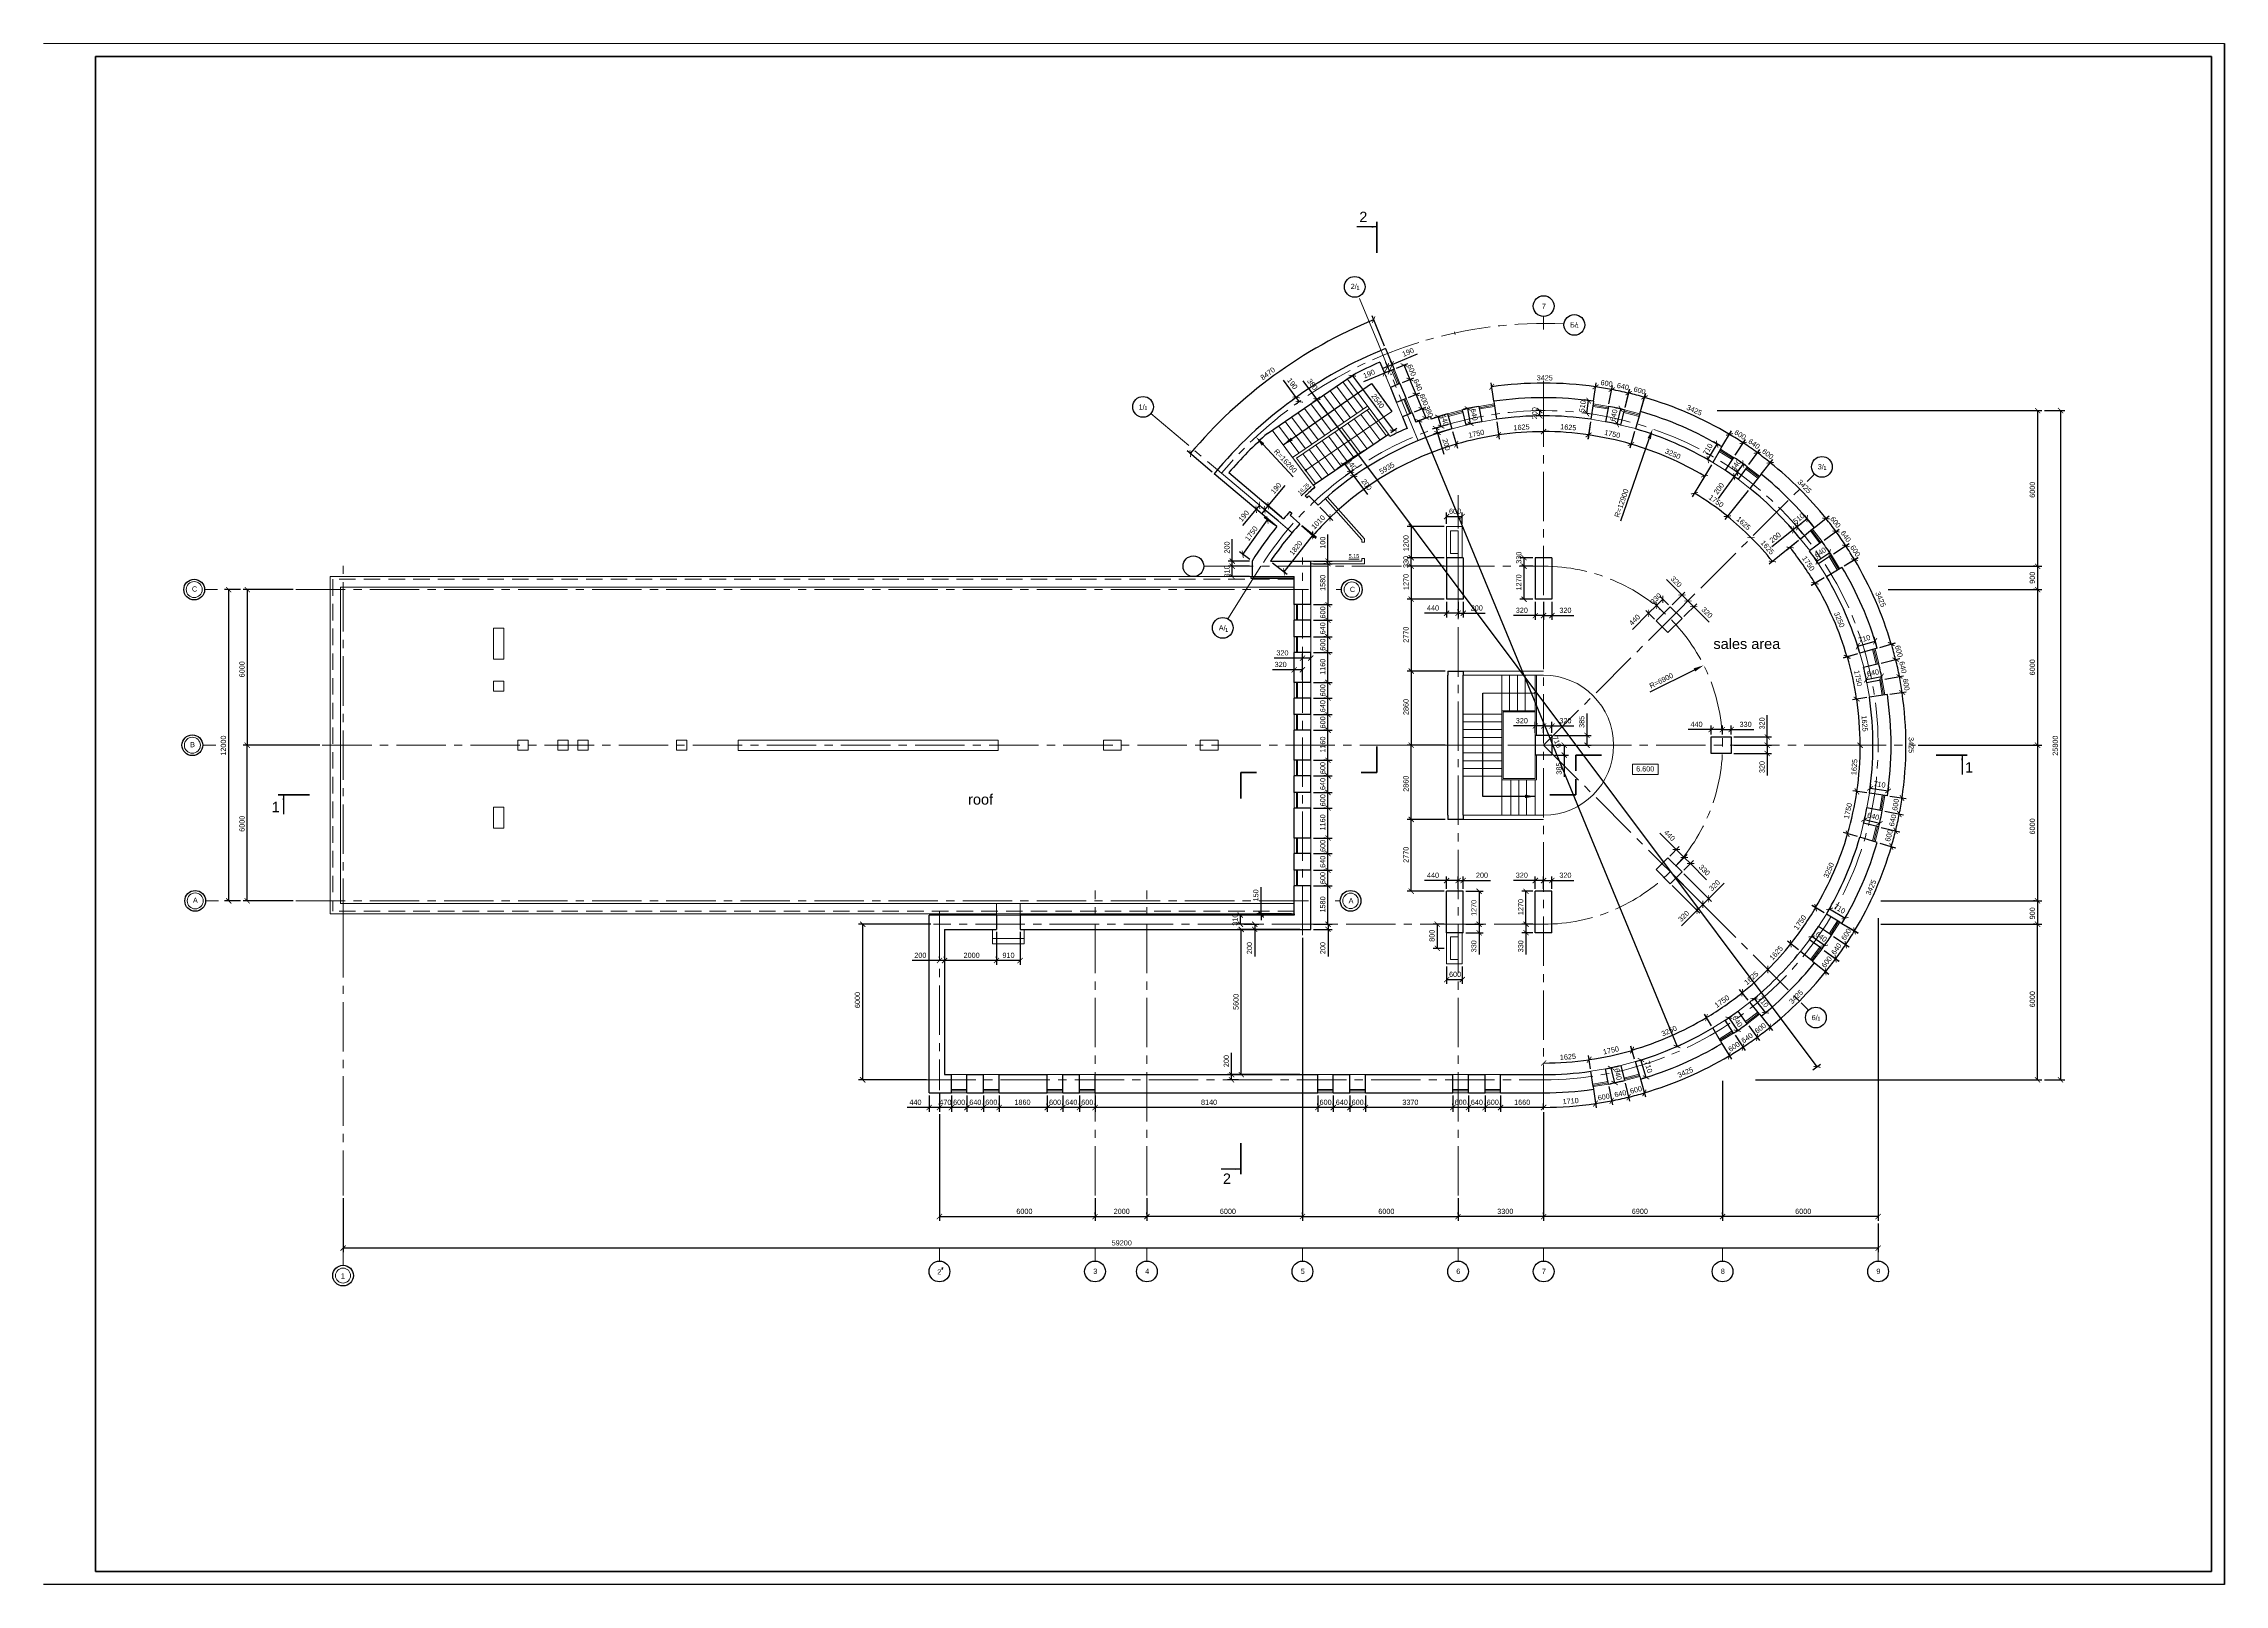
# Model space of a CAD drawing. Header units: millimetres. Extents: x -273 to 3634, y 3015 to 4572.
# Drawn here: x 907 to 1748, y 3015 to 3609 of the extents above; entities that cross this region are included whole.
import ezdxf

# ---------------------------------------------------------------- set-up
doc = ezdxf.new("R2010")
doc.units = ezdxf.units.MM
doc.linetypes.add('CENTER2', pattern=[28.575, 19.05, -3.175, 3.175, -3.175])
doc.linetypes.add('DASHED2', pattern=[9.525, 6.35, -3.175])
doc.layers.add('@', color=250, linetype='Continuous', lineweight=60)
doc.styles.get("Standard").update_dxf_attribs({"font": 'arial.ttf', "height": 2})
doc.dimstyles.new('ISO-25', dxfattribs={"dimtxt": 2, "dimasz": 2, "dimexe": 1.6, "dimexo": 1, "dimgap": 1, "dimtad": 1, "dimdsep": 46, "dimtxsty": 'Standard', "dimblk": 'ARCHTICK', "dimcen": 2, "dimadec": 0, "dimazin": 0, "dimtfac": 1, "dimtmove": 0, "dimatfit": 3, "dimfxl": 1, "dimarcsym": 0})

# ---------------------------------------------------------------- blocks, each defined once
blk = doc.blocks.new('_ArchTick')
at = {"color": 0, "linetype": 'ByBlock', "lineweight": 15, "const_width": 0.15}
blk.add_lwpolyline([(-0.5, -0.5), (0.5, 0.5)], dxfattribs=at)
blk = doc.blocks.new('*D426')
at = {"layer": '@', "color": 0, "lineweight": -2, "transparency": 16777216}
for p, q in [((1397.96, 3472.23), (1392.67, 3479.28)), ((1396.36, 3471.03), (1399.24, 3473.19)), ((1590.82, 3214.83), (1397.96, 3472.23)), ((1589.23, 3213.63), (1592.1, 3215.79))]:
    blk.add_line(p, q, dxfattribs=at)
at = {"layer": 'Defpoints', "color": 0, "lineweight": 15, "transparency": 16777216}
for p in [(1395.56, 3470.43), (1588.43, 3213.03), (1590.82, 3214.83)]:
    blk.add_point(p, dxfattribs=at)
at = {"layer": '@', "color": 0, "lineweight": -2, "transparency": 16777216, "xscale": 2, "yscale": 2, "zscale": 2}
for p, rotation in [((1397.96, 3472.23), 126.8437671405721), ((1590.82, 3214.83), 306.8437671405721)]:
    blk.add_blockref('_ArchTick', p, dxfattribs=dict(at, rotation=rotation))
at = {"layer": '@', "color": 0, "lineweight": 15, "transparency": 16777216, "insert": (1396.21, 3477.93), "char_height": 2, "attachment_point": 5, "rotation": 306.84377}
blk.add_mtext('380', dxfattribs=at)
blk = doc.blocks.new('*D434')
at = {"layer": '@', "color": 0, "lineweight": -2, "transparency": 16777216}
for p, q in [((1013.39, 3338.81), (983.85, 3338.81)), ((985.45, 3278.81), (985.45, 3338.81)), ((1003.17, 3278.81), (983.85, 3278.81))]:
    blk.add_line(p, q, dxfattribs=at)
at = {"layer": 'Defpoints', "color": 0, "lineweight": 15, "transparency": 16777216}
for p in [(985.45, 3338.81), (1014.39, 3338.81), (1004.17, 3278.81)]:
    blk.add_point(p, dxfattribs=at)
at = {"layer": '@', "color": 0, "lineweight": -2, "transparency": 16777216, "xscale": 2, "yscale": 2, "zscale": 2}
for p, rotation in [((985.45, 3338.81), 90), ((985.45, 3278.81), 270)]:
    blk.add_blockref('_ArchTick', p, dxfattribs=dict(at, rotation=rotation))
at = {"layer": '@', "color": 0, "lineweight": 15, "transparency": 16777216, "insert": (983.43, 3308.55), "char_height": 2, "attachment_point": 5, "rotation": 90}
blk.add_mtext('6000', dxfattribs=at)
blk = doc.blocks.new('*D435')
at = {"layer": '@', "color": 0, "lineweight": -2, "transparency": 16777216}
for p, q in [((1003.17, 3398.81), (983.85, 3398.81)), ((985.45, 3398.81), (985.45, 3338.81)), ((984.45, 3338.81), (983.85, 3338.81))]:
    blk.add_line(p, q, dxfattribs=at)
at = {"layer": 'Defpoints', "color": 0, "lineweight": 15, "transparency": 16777216}
for p in [(1004.17, 3398.81), (985.45, 3338.81), (985.45, 3338.81)]:
    blk.add_point(p, dxfattribs=at)
at = {"layer": '@', "color": 0, "lineweight": -2, "transparency": 16777216, "xscale": 2, "yscale": 2, "zscale": 2}
for p, rotation in [((985.45, 3398.81), 90), ((985.45, 3338.81), 270)]:
    blk.add_blockref('_ArchTick', p, dxfattribs=dict(at, rotation=rotation))
at = {"layer": '@', "color": 0, "lineweight": 15, "transparency": 16777216, "insert": (983.43, 3368.08), "char_height": 2, "attachment_point": 5, "rotation": 90}
blk.add_mtext('6000', dxfattribs=at)
blk = doc.blocks.new('*D436')
at = {"layer": '@', "color": 0, "lineweight": -2, "transparency": 16777216}
for p, q in [((982.85, 3398.81), (976.67, 3398.81)), ((978.27, 3398.81), (978.27, 3278.81)), ((982.85, 3278.81), (976.67, 3278.81))]:
    blk.add_line(p, q, dxfattribs=at)
at = {"layer": 'Defpoints', "color": 0, "lineweight": 15, "transparency": 16777216}
for p in [(983.85, 3398.81), (978.27, 3278.81), (983.85, 3278.81)]:
    blk.add_point(p, dxfattribs=at)
at = {"layer": '@', "color": 0, "lineweight": -2, "transparency": 16777216, "xscale": 2, "yscale": 2, "zscale": 2}
for p, rotation in [((978.27, 3398.81), 90), ((978.27, 3278.81), 270)]:
    blk.add_blockref('_ArchTick', p, dxfattribs=dict(at, rotation=rotation))
at = {"layer": '@', "color": 0, "lineweight": 15, "transparency": 16777216, "insert": (976.24, 3338.67), "char_height": 2, "attachment_point": 5, "rotation": 90}
blk.add_mtext('12000', dxfattribs=at)
blk = doc.blocks.new('*D437')
at = {"layer": '@', "color": 0, "lineweight": -2, "transparency": 16777216}
for p, q in [((1249.1, 3269.81), (1221.17, 3269.81)), ((1222.77, 3269.81), (1222.77, 3209.81)), ((1247.38, 3209.81), (1221.17, 3209.81))]:
    blk.add_line(p, q, dxfattribs=at)
at = {"layer": 'Defpoints', "color": 0, "lineweight": 15, "transparency": 16777216}
for p in [(1250.1, 3269.81), (1222.77, 3209.81), (1248.38, 3209.81)]:
    blk.add_point(p, dxfattribs=at)
at = {"layer": '@', "color": 0, "lineweight": -2, "transparency": 16777216, "xscale": 2, "yscale": 2, "zscale": 2}
for p, rotation in [((1222.77, 3269.81), 90), ((1222.77, 3209.81), 270)]:
    blk.add_blockref('_ArchTick', p, dxfattribs=dict(at, rotation=rotation))
at = {"layer": '@', "color": 0, "lineweight": 15, "transparency": 16777216, "insert": (1220.75, 3240.58), "char_height": 2, "attachment_point": 5, "rotation": 90}
blk.add_mtext('6000', dxfattribs=at)
blk = doc.blocks.new('*D438')
at = {"layer": '@', "color": 0, "lineweight": -2, "transparency": 16777216}
for p, q in [((1254.38, 3266.81), (1254.38, 3254.19)), ((1274.38, 3266.81), (1274.38, 3254.19)), ((1274.38, 3255.79), (1254.38, 3255.79))]:
    blk.add_line(p, q, dxfattribs=at)
at = {"layer": 'Defpoints', "color": 0, "lineweight": 15, "transparency": 16777216}
for p in [(1254.38, 3267.81), (1274.38, 3267.81), (1254.38, 3255.79)]:
    blk.add_point(p, dxfattribs=at)
at = {"layer": '@', "color": 0, "lineweight": -2, "transparency": 16777216, "xscale": 2, "yscale": 2, "zscale": 2, "rotation": 180}
blk.add_blockref('_ArchTick', (1254.38, 3255.79), dxfattribs=at)
at = {"layer": '@', "color": 0, "lineweight": -2, "transparency": 16777216, "xscale": 2, "yscale": 2, "zscale": 2}
blk.add_blockref('_ArchTick', (1274.38, 3255.79), dxfattribs=at)
at = {"layer": '@', "color": 0, "lineweight": 15, "transparency": 16777216, "insert": (1264.79, 3257.81), "char_height": 2, "attachment_point": 5}
blk.add_mtext('2000', dxfattribs=at)
blk = doc.blocks.new('*D439')
at = {"layer": '@', "color": 0, "lineweight": -2, "transparency": 16777216}
for p, q in [((1283.48, 3266.81), (1283.48, 3254.19)), ((1274.38, 3256.79), (1274.38, 3257.39)), ((1283.48, 3255.79), (1274.38, 3255.79))]:
    blk.add_line(p, q, dxfattribs=at)
at = {"layer": 'Defpoints', "color": 0, "lineweight": 15, "transparency": 16777216}
for p in [(1283.48, 3267.81), (1274.38, 3255.79), (1274.38, 3255.79)]:
    blk.add_point(p, dxfattribs=at)
at = {"layer": '@', "color": 0, "lineweight": -2, "transparency": 16777216, "xscale": 2, "yscale": 2, "zscale": 2, "rotation": 180}
blk.add_blockref('_ArchTick', (1274.38, 3255.79), dxfattribs=at)
at = {"layer": '@', "color": 0, "lineweight": -2, "transparency": 16777216, "xscale": 2, "yscale": 2, "zscale": 2}
blk.add_blockref('_ArchTick', (1283.48, 3255.79), dxfattribs=at)
at = {"layer": '@', "color": 0, "lineweight": 15, "transparency": 16777216, "insert": (1279.01, 3257.81), "char_height": 2, "attachment_point": 5}
blk.add_mtext('910', dxfattribs=at)
blk = doc.blocks.new('*D440')
at = {"layer": '@', "color": 0, "lineweight": -2, "transparency": 16777216}
for p, q in [((1252.38, 3255.79), (1241.8, 3255.79)), ((1252.38, 3256.79), (1252.38, 3257.39)), ((1254.38, 3255.79), (1252.38, 3255.79)), ((1254.38, 3256.79), (1254.38, 3257.39))]:
    blk.add_line(p, q, dxfattribs=at)
at = {"layer": 'Defpoints', "color": 0, "lineweight": 15, "transparency": 16777216}
for p in [(1252.38, 3255.79), (1252.38, 3255.79), (1254.38, 3255.79)]:
    blk.add_point(p, dxfattribs=at)
at = {"layer": '@', "color": 0, "lineweight": -2, "transparency": 16777216, "xscale": 2, "yscale": 2, "zscale": 2, "rotation": 180}
blk.add_blockref('_ArchTick', (1252.38, 3255.79), dxfattribs=at)
at = {"layer": '@', "color": 0, "lineweight": -2, "transparency": 16777216, "xscale": 2, "yscale": 2, "zscale": 2}
blk.add_blockref('_ArchTick', (1254.38, 3255.79), dxfattribs=at)
at = {"layer": '@', "color": 0, "lineweight": 15, "transparency": 16777216, "insert": (1245.02, 3257.81), "char_height": 2, "attachment_point": 5}
blk.add_mtext('200', dxfattribs=at)
blk = doc.blocks.new('*D441')
at = {"layer": '@', "color": 0, "lineweight": -2, "transparency": 16777216}
for p, q in [((1252.38, 3204.81), (1252.38, 3197.53)), ((1248.38, 3199.13), (1239.89, 3199.13)), ((1248.38, 3203.82), (1248.38, 3197.53)), ((1252.38, 3199.13), (1248.38, 3199.13))]:
    blk.add_line(p, q, dxfattribs=at)
at = {"layer": 'Defpoints', "color": 0, "lineweight": 15, "transparency": 16777216}
for p in [(1248.38, 3204.82), (1252.38, 3205.81), (1252.38, 3199.13)]:
    blk.add_point(p, dxfattribs=at)
at = {"layer": '@', "color": 0, "lineweight": -2, "transparency": 16777216, "xscale": 2, "yscale": 2, "zscale": 2, "rotation": 180}
blk.add_blockref('_ArchTick', (1248.38, 3199.13), dxfattribs=at)
at = {"layer": '@', "color": 0, "lineweight": -2, "transparency": 16777216, "xscale": 2, "yscale": 2, "zscale": 2}
blk.add_blockref('_ArchTick', (1252.38, 3199.13), dxfattribs=at)
at = {"layer": '@', "color": 0, "lineweight": 15, "transparency": 16777216, "insert": (1243.13, 3201.15), "char_height": 2, "attachment_point": 5}
blk.add_mtext('440', dxfattribs=at)
blk = doc.blocks.new('*D442')
at = {"layer": '@', "color": 0, "lineweight": -2, "transparency": 16777216}
for p, q in [((1252.38, 3200.13), (1252.38, 3200.73)), ((1256.98, 3199.13), (1252.38, 3199.13)), ((1256.98, 3203.82), (1256.98, 3197.53))]:
    blk.add_line(p, q, dxfattribs=at)
at = {"layer": 'Defpoints', "color": 0, "lineweight": 15, "transparency": 16777216}
for p in [(1256.98, 3204.82), (1252.38, 3199.13), (1252.38, 3199.13)]:
    blk.add_point(p, dxfattribs=at)
at = {"layer": '@', "color": 0, "lineweight": -2, "transparency": 16777216, "xscale": 2, "yscale": 2, "zscale": 2, "rotation": 180}
blk.add_blockref('_ArchTick', (1252.38, 3199.13), dxfattribs=at)
at = {"layer": '@', "color": 0, "lineweight": -2, "transparency": 16777216, "xscale": 2, "yscale": 2, "zscale": 2}
blk.add_blockref('_ArchTick', (1256.98, 3199.13), dxfattribs=at)
at = {"layer": '@', "color": 0, "lineweight": 15, "transparency": 16777216, "insert": (1254.68, 3201.15), "char_height": 2, "attachment_point": 5}
blk.add_mtext('470', dxfattribs=at)
blk = doc.blocks.new('*D443')
at = {"layer": '@', "color": 0, "lineweight": -2, "transparency": 16777216}
for p, q in [((1256.98, 3200.13), (1256.98, 3200.73)), ((1262.98, 3199.13), (1256.98, 3199.13)), ((1262.98, 3203.82), (1262.98, 3197.53))]:
    blk.add_line(p, q, dxfattribs=at)
at = {"layer": 'Defpoints', "color": 0, "lineweight": 15, "transparency": 16777216}
for p in [(1262.98, 3204.82), (1256.98, 3199.13), (1256.98, 3199.13)]:
    blk.add_point(p, dxfattribs=at)
at = {"layer": '@', "color": 0, "lineweight": -2, "transparency": 16777216, "xscale": 2, "yscale": 2, "zscale": 2, "rotation": 180}
blk.add_blockref('_ArchTick', (1256.98, 3199.13), dxfattribs=at)
at = {"layer": '@', "color": 0, "lineweight": -2, "transparency": 16777216, "xscale": 2, "yscale": 2, "zscale": 2}
blk.add_blockref('_ArchTick', (1262.98, 3199.13), dxfattribs=at)
at = {"layer": '@', "color": 0, "lineweight": 15, "transparency": 16777216, "insert": (1259.98, 3201.15), "char_height": 2, "attachment_point": 5}
blk.add_mtext('600', dxfattribs=at)
blk = doc.blocks.new('*D444')
at = {"layer": '@', "color": 0, "lineweight": -2, "transparency": 16777216}
for p, q in [((1262.98, 3200.13), (1262.98, 3200.73)), ((1269.38, 3199.13), (1262.98, 3199.13)), ((1269.38, 3203.82), (1269.38, 3197.53))]:
    blk.add_line(p, q, dxfattribs=at)
at = {"layer": 'Defpoints', "color": 0, "lineweight": 15, "transparency": 16777216}
for p in [(1269.38, 3204.82), (1262.98, 3199.13), (1262.98, 3199.13)]:
    blk.add_point(p, dxfattribs=at)
at = {"layer": '@', "color": 0, "lineweight": -2, "transparency": 16777216, "xscale": 2, "yscale": 2, "zscale": 2, "rotation": 180}
blk.add_blockref('_ArchTick', (1262.98, 3199.13), dxfattribs=at)
at = {"layer": '@', "color": 0, "lineweight": -2, "transparency": 16777216, "xscale": 2, "yscale": 2, "zscale": 2}
blk.add_blockref('_ArchTick', (1269.38, 3199.13), dxfattribs=at)
at = {"layer": '@', "color": 0, "lineweight": 15, "transparency": 16777216, "insert": (1266.24, 3201.15), "char_height": 2, "attachment_point": 5}
blk.add_mtext('640', dxfattribs=at)
blk = doc.blocks.new('*D445')
at = {"layer": '@', "color": 0, "lineweight": -2, "transparency": 16777216}
for p, q in [((1269.38, 3200.13), (1269.38, 3200.73)), ((1275.38, 3199.13), (1269.38, 3199.13)), ((1275.38, 3203.82), (1275.38, 3197.53))]:
    blk.add_line(p, q, dxfattribs=at)
at = {"layer": 'Defpoints', "color": 0, "lineweight": 15, "transparency": 16777216}
for p in [(1275.38, 3204.82), (1269.38, 3199.13), (1269.38, 3199.13)]:
    blk.add_point(p, dxfattribs=at)
at = {"layer": '@', "color": 0, "lineweight": -2, "transparency": 16777216, "xscale": 2, "yscale": 2, "zscale": 2, "rotation": 180}
blk.add_blockref('_ArchTick', (1269.38, 3199.13), dxfattribs=at)
at = {"layer": '@', "color": 0, "lineweight": -2, "transparency": 16777216, "xscale": 2, "yscale": 2, "zscale": 2}
blk.add_blockref('_ArchTick', (1275.38, 3199.13), dxfattribs=at)
at = {"layer": '@', "color": 0, "lineweight": 15, "transparency": 16777216, "insert": (1272.38, 3201.15), "char_height": 2, "attachment_point": 5}
blk.add_mtext('600', dxfattribs=at)
blk = doc.blocks.new('*D446')
at = {"layer": '@', "color": 0, "lineweight": -2, "transparency": 16777216}
for p, q in [((1275.38, 3200.13), (1275.38, 3200.73)), ((1293.98, 3199.13), (1275.38, 3199.13)), ((1293.98, 3203.82), (1293.98, 3197.53))]:
    blk.add_line(p, q, dxfattribs=at)
at = {"layer": 'Defpoints', "color": 0, "lineweight": 15, "transparency": 16777216}
for p in [(1293.98, 3204.82), (1275.38, 3199.13), (1275.38, 3199.13)]:
    blk.add_point(p, dxfattribs=at)
at = {"layer": '@', "color": 0, "lineweight": -2, "transparency": 16777216, "xscale": 2, "yscale": 2, "zscale": 2, "rotation": 180}
blk.add_blockref('_ArchTick', (1275.38, 3199.13), dxfattribs=at)
at = {"layer": '@', "color": 0, "lineweight": -2, "transparency": 16777216, "xscale": 2, "yscale": 2, "zscale": 2}
blk.add_blockref('_ArchTick', (1293.98, 3199.13), dxfattribs=at)
at = {"layer": '@', "color": 0, "lineweight": 15, "transparency": 16777216, "insert": (1284.4, 3201.15), "char_height": 2, "attachment_point": 5}
blk.add_mtext('1860', dxfattribs=at)
blk = doc.blocks.new('*D447')
at = {"layer": '@', "color": 0, "lineweight": -2, "transparency": 16777216}
for p, q in [((1306.38, 3200.13), (1306.38, 3200.73)), ((1312.38, 3199.13), (1306.38, 3199.13)), ((1312.38, 3203.82), (1312.38, 3197.53))]:
    blk.add_line(p, q, dxfattribs=at)
at = {"layer": 'Defpoints', "color": 0, "lineweight": 15, "transparency": 16777216}
for p in [(1312.38, 3204.82), (1306.38, 3199.13), (1306.38, 3199.13)]:
    blk.add_point(p, dxfattribs=at)
at = {"layer": '@', "color": 0, "lineweight": -2, "transparency": 16777216, "xscale": 2, "yscale": 2, "zscale": 2, "rotation": 180}
blk.add_blockref('_ArchTick', (1306.38, 3199.13), dxfattribs=at)
at = {"layer": '@', "color": 0, "lineweight": -2, "transparency": 16777216, "xscale": 2, "yscale": 2, "zscale": 2}
blk.add_blockref('_ArchTick', (1312.38, 3199.13), dxfattribs=at)
at = {"layer": '@', "color": 0, "lineweight": 15, "transparency": 16777216, "insert": (1309.38, 3201.15), "char_height": 2, "attachment_point": 5}
blk.add_mtext('600', dxfattribs=at)
blk = doc.blocks.new('*D448')
at = {"layer": '@', "color": 0, "lineweight": -2, "transparency": 16777216}
for p, q in [((1299.98, 3200.13), (1299.98, 3200.73)), ((1306.38, 3199.13), (1299.98, 3199.13)), ((1306.38, 3203.82), (1306.38, 3197.53))]:
    blk.add_line(p, q, dxfattribs=at)
at = {"layer": 'Defpoints', "color": 0, "lineweight": 15, "transparency": 16777216}
for p in [(1306.38, 3204.82), (1299.98, 3199.13), (1299.98, 3199.13)]:
    blk.add_point(p, dxfattribs=at)
at = {"layer": '@', "color": 0, "lineweight": -2, "transparency": 16777216, "xscale": 2, "yscale": 2, "zscale": 2, "rotation": 180}
blk.add_blockref('_ArchTick', (1299.98, 3199.13), dxfattribs=at)
at = {"layer": '@', "color": 0, "lineweight": -2, "transparency": 16777216, "xscale": 2, "yscale": 2, "zscale": 2}
blk.add_blockref('_ArchTick', (1306.38, 3199.13), dxfattribs=at)
at = {"layer": '@', "color": 0, "lineweight": 15, "transparency": 16777216, "insert": (1303.24, 3201.15), "char_height": 2, "attachment_point": 5}
blk.add_mtext('640', dxfattribs=at)
blk = doc.blocks.new('*D449')
at = {"layer": '@', "color": 0, "lineweight": -2, "transparency": 16777216}
for p, q in [((1293.98, 3200.13), (1293.98, 3200.73)), ((1299.98, 3199.13), (1293.98, 3199.13)), ((1299.98, 3203.82), (1299.98, 3197.53))]:
    blk.add_line(p, q, dxfattribs=at)
at = {"layer": 'Defpoints', "color": 0, "lineweight": 15, "transparency": 16777216}
for p in [(1299.98, 3204.82), (1293.98, 3199.13), (1293.98, 3199.13)]:
    blk.add_point(p, dxfattribs=at)
at = {"layer": '@', "color": 0, "lineweight": -2, "transparency": 16777216, "xscale": 2, "yscale": 2, "zscale": 2, "rotation": 180}
blk.add_blockref('_ArchTick', (1293.98, 3199.13), dxfattribs=at)
at = {"layer": '@', "color": 0, "lineweight": -2, "transparency": 16777216, "xscale": 2, "yscale": 2, "zscale": 2}
blk.add_blockref('_ArchTick', (1299.98, 3199.13), dxfattribs=at)
at = {"layer": '@', "color": 0, "lineweight": 15, "transparency": 16777216, "insert": (1296.98, 3201.15), "char_height": 2, "attachment_point": 5}
blk.add_mtext('600', dxfattribs=at)
blk = doc.blocks.new('*D450')
at = {"layer": '@', "color": 0, "lineweight": -2, "transparency": 16777216}
for p, q in [((1312.38, 3200.13), (1312.38, 3200.73)), ((1398.28, 3199.13), (1312.38, 3199.13)), ((1398.28, 3203.82), (1398.28, 3197.53))]:
    blk.add_line(p, q, dxfattribs=at)
at = {"layer": 'Defpoints', "color": 0, "lineweight": 15, "transparency": 16777216}
for p in [(1398.28, 3204.82), (1312.38, 3199.13), (1312.38, 3199.13)]:
    blk.add_point(p, dxfattribs=at)
at = {"layer": '@', "color": 0, "lineweight": -2, "transparency": 16777216, "xscale": 2, "yscale": 2, "zscale": 2, "rotation": 180}
blk.add_blockref('_ArchTick', (1312.38, 3199.13), dxfattribs=at)
at = {"layer": '@', "color": 0, "lineweight": -2, "transparency": 16777216, "xscale": 2, "yscale": 2, "zscale": 2}
blk.add_blockref('_ArchTick', (1398.28, 3199.13), dxfattribs=at)
at = {"layer": '@', "color": 0, "lineweight": 15, "transparency": 16777216, "insert": (1356.36, 3201.15), "char_height": 2, "attachment_point": 5}
blk.add_mtext('8140', dxfattribs=at)
blk = doc.blocks.new('*D451')
at = {"layer": '@', "color": 0, "lineweight": -2, "transparency": 16777216}
for p, q in [((1410.68, 3200.13), (1410.68, 3200.73)), ((1416.68, 3199.13), (1410.68, 3199.13)), ((1416.68, 3203.82), (1416.68, 3197.53))]:
    blk.add_line(p, q, dxfattribs=at)
at = {"layer": 'Defpoints', "color": 0, "lineweight": 15, "transparency": 16777216}
for p in [(1416.68, 3204.82), (1410.68, 3199.13), (1410.68, 3199.13)]:
    blk.add_point(p, dxfattribs=at)
at = {"layer": '@', "color": 0, "lineweight": -2, "transparency": 16777216, "xscale": 2, "yscale": 2, "zscale": 2, "rotation": 180}
blk.add_blockref('_ArchTick', (1410.68, 3199.13), dxfattribs=at)
at = {"layer": '@', "color": 0, "lineweight": -2, "transparency": 16777216, "xscale": 2, "yscale": 2, "zscale": 2}
blk.add_blockref('_ArchTick', (1416.68, 3199.13), dxfattribs=at)
at = {"layer": '@', "color": 0, "lineweight": 15, "transparency": 16777216, "insert": (1413.68, 3201.15), "char_height": 2, "attachment_point": 5}
blk.add_mtext('600', dxfattribs=at)
blk = doc.blocks.new('*D452')
at = {"layer": '@', "color": 0, "lineweight": -2, "transparency": 16777216}
for p, q in [((1404.28, 3200.13), (1404.28, 3200.73)), ((1410.68, 3199.13), (1404.28, 3199.13)), ((1410.68, 3203.82), (1410.68, 3197.53))]:
    blk.add_line(p, q, dxfattribs=at)
at = {"layer": 'Defpoints', "color": 0, "lineweight": 15, "transparency": 16777216}
for p in [(1410.68, 3204.82), (1404.28, 3199.13), (1404.28, 3199.13)]:
    blk.add_point(p, dxfattribs=at)
at = {"layer": '@', "color": 0, "lineweight": -2, "transparency": 16777216, "xscale": 2, "yscale": 2, "zscale": 2, "rotation": 180}
blk.add_blockref('_ArchTick', (1404.28, 3199.13), dxfattribs=at)
at = {"layer": '@', "color": 0, "lineweight": -2, "transparency": 16777216, "xscale": 2, "yscale": 2, "zscale": 2}
blk.add_blockref('_ArchTick', (1410.68, 3199.13), dxfattribs=at)
at = {"layer": '@', "color": 0, "lineweight": 15, "transparency": 16777216, "insert": (1407.54, 3201.15), "char_height": 2, "attachment_point": 5}
blk.add_mtext('640', dxfattribs=at)
blk = doc.blocks.new('*D453')
at = {"layer": '@', "color": 0, "lineweight": -2, "transparency": 16777216}
for p, q in [((1398.28, 3200.13), (1398.28, 3200.73)), ((1404.28, 3199.13), (1398.28, 3199.13)), ((1404.28, 3203.82), (1404.28, 3197.53))]:
    blk.add_line(p, q, dxfattribs=at)
at = {"layer": 'Defpoints', "color": 0, "lineweight": 15, "transparency": 16777216}
for p in [(1404.28, 3204.82), (1398.28, 3199.13), (1398.28, 3199.13)]:
    blk.add_point(p, dxfattribs=at)
at = {"layer": '@', "color": 0, "lineweight": -2, "transparency": 16777216, "xscale": 2, "yscale": 2, "zscale": 2, "rotation": 180}
blk.add_blockref('_ArchTick', (1398.28, 3199.13), dxfattribs=at)
at = {"layer": '@', "color": 0, "lineweight": -2, "transparency": 16777216, "xscale": 2, "yscale": 2, "zscale": 2}
blk.add_blockref('_ArchTick', (1404.28, 3199.13), dxfattribs=at)
at = {"layer": '@', "color": 0, "lineweight": 15, "transparency": 16777216, "insert": (1401.28, 3201.15), "char_height": 2, "attachment_point": 5}
blk.add_mtext('600', dxfattribs=at)
blk = doc.blocks.new('*D454')
at = {"layer": '@', "color": 0, "lineweight": -2, "transparency": 16777216}
for p, q in [((1462.78, 3200.13), (1462.78, 3200.73)), ((1468.78, 3199.13), (1462.78, 3199.13)), ((1468.78, 3203.82), (1468.78, 3197.53))]:
    blk.add_line(p, q, dxfattribs=at)
at = {"layer": 'Defpoints', "color": 0, "lineweight": 15, "transparency": 16777216}
for p in [(1468.78, 3204.82), (1462.78, 3199.13), (1462.78, 3199.13)]:
    blk.add_point(p, dxfattribs=at)
at = {"layer": '@', "color": 0, "lineweight": -2, "transparency": 16777216, "xscale": 2, "yscale": 2, "zscale": 2, "rotation": 180}
blk.add_blockref('_ArchTick', (1462.78, 3199.13), dxfattribs=at)
at = {"layer": '@', "color": 0, "lineweight": -2, "transparency": 16777216, "xscale": 2, "yscale": 2, "zscale": 2}
blk.add_blockref('_ArchTick', (1468.78, 3199.13), dxfattribs=at)
at = {"layer": '@', "color": 0, "lineweight": 15, "transparency": 16777216, "insert": (1465.78, 3201.15), "char_height": 2, "attachment_point": 5}
blk.add_mtext('600', dxfattribs=at)
blk = doc.blocks.new('*D455')
at = {"layer": '@', "color": 0, "lineweight": -2, "transparency": 16777216}
for p, q in [((1456.38, 3200.13), (1456.38, 3200.73)), ((1462.78, 3199.13), (1456.38, 3199.13)), ((1462.78, 3203.82), (1462.78, 3197.53))]:
    blk.add_line(p, q, dxfattribs=at)
at = {"layer": 'Defpoints', "color": 0, "lineweight": 15, "transparency": 16777216}
for p in [(1462.78, 3204.82), (1456.38, 3199.13), (1456.38, 3199.13)]:
    blk.add_point(p, dxfattribs=at)
at = {"layer": '@', "color": 0, "lineweight": -2, "transparency": 16777216, "xscale": 2, "yscale": 2, "zscale": 2, "rotation": 180}
blk.add_blockref('_ArchTick', (1456.38, 3199.13), dxfattribs=at)
at = {"layer": '@', "color": 0, "lineweight": -2, "transparency": 16777216, "xscale": 2, "yscale": 2, "zscale": 2}
blk.add_blockref('_ArchTick', (1462.78, 3199.13), dxfattribs=at)
at = {"layer": '@', "color": 0, "lineweight": 15, "transparency": 16777216, "insert": (1459.64, 3201.15), "char_height": 2, "attachment_point": 5}
blk.add_mtext('640', dxfattribs=at)
blk = doc.blocks.new('*D456')
at = {"layer": '@', "color": 0, "lineweight": -2, "transparency": 16777216}
for p, q in [((1450.38, 3200.13), (1450.38, 3200.73)), ((1456.38, 3199.13), (1450.38, 3199.13)), ((1456.38, 3203.82), (1456.38, 3197.53))]:
    blk.add_line(p, q, dxfattribs=at)
at = {"layer": 'Defpoints', "color": 0, "lineweight": 15, "transparency": 16777216}
for p in [(1456.38, 3204.82), (1450.38, 3199.13), (1450.38, 3199.13)]:
    blk.add_point(p, dxfattribs=at)
at = {"layer": '@', "color": 0, "lineweight": -2, "transparency": 16777216, "xscale": 2, "yscale": 2, "zscale": 2, "rotation": 180}
blk.add_blockref('_ArchTick', (1450.38, 3199.13), dxfattribs=at)
at = {"layer": '@', "color": 0, "lineweight": -2, "transparency": 16777216, "xscale": 2, "yscale": 2, "zscale": 2}
blk.add_blockref('_ArchTick', (1456.38, 3199.13), dxfattribs=at)
at = {"layer": '@', "color": 0, "lineweight": 15, "transparency": 16777216, "insert": (1453.38, 3201.15), "char_height": 2, "attachment_point": 5}
blk.add_mtext('600', dxfattribs=at)
blk = doc.blocks.new('*D457')
at = {"layer": '@', "color": 0, "lineweight": -2, "transparency": 16777216}
for p, q in [((1416.68, 3200.13), (1416.68, 3200.73)), ((1450.38, 3199.13), (1416.68, 3199.13)), ((1450.38, 3203.82), (1450.38, 3197.53))]:
    blk.add_line(p, q, dxfattribs=at)
at = {"layer": 'Defpoints', "color": 0, "lineweight": 15, "transparency": 16777216}
for p in [(1450.38, 3204.82), (1416.68, 3199.13), (1416.68, 3199.13)]:
    blk.add_point(p, dxfattribs=at)
at = {"layer": '@', "color": 0, "lineweight": -2, "transparency": 16777216, "xscale": 2, "yscale": 2, "zscale": 2, "rotation": 180}
blk.add_blockref('_ArchTick', (1416.68, 3199.13), dxfattribs=at)
at = {"layer": '@', "color": 0, "lineweight": -2, "transparency": 16777216, "xscale": 2, "yscale": 2, "zscale": 2}
blk.add_blockref('_ArchTick', (1450.38, 3199.13), dxfattribs=at)
at = {"layer": '@', "color": 0, "lineweight": 15, "transparency": 16777216, "insert": (1434, 3201.15), "char_height": 2, "attachment_point": 5}
blk.add_mtext('3370', dxfattribs=at)
blk = doc.blocks.new('*D458')
at = {"layer": '@', "color": 0, "lineweight": -2, "transparency": 16777216}
for p, q in [((1468.78, 3200.13), (1468.78, 3200.73)), ((1485.38, 3199.13), (1468.78, 3199.13)), ((1485.38, 3199.34), (1485.38, 3200.73))]:
    blk.add_line(p, q, dxfattribs=at)
at = {"layer": 'Defpoints', "color": 0, "lineweight": 15, "transparency": 16777216}
for p in [(1468.78, 3199.13), (1468.78, 3199.13), (1485.38, 3198.34)]:
    blk.add_point(p, dxfattribs=at)
at = {"layer": '@', "color": 0, "lineweight": -2, "transparency": 16777216, "xscale": 2, "yscale": 2, "zscale": 2, "rotation": 180}
blk.add_blockref('_ArchTick', (1468.78, 3199.13), dxfattribs=at)
at = {"layer": '@', "color": 0, "lineweight": -2, "transparency": 16777216, "xscale": 2, "yscale": 2, "zscale": 2}
blk.add_blockref('_ArchTick', (1485.38, 3199.13), dxfattribs=at)
at = {"layer": '@', "color": 0, "lineweight": 15, "transparency": 16777216, "insert": (1477.11, 3201.15), "char_height": 2, "attachment_point": 5}
blk.add_mtext('1660', dxfattribs=at)
blk = doc.blocks.new('*D459')
at = {"layer": '@', "color": 0, "lineweight": -2, "transparency": 16777216}
blk.add_line((1504.6, 3206.2), (1505.63, 3199.07), dxfattribs=at)
blk.add_arc((1485.38, 3338.81), 139.6, 270, 278.24697, dxfattribs=at)
at = {"layer": 'Defpoints', "color": 0, "lineweight": 15, "transparency": 16777216}
for p in [(1485.38, 3472.85), (1503.6, 3213.12), (1504.46, 3207.19), (1485.38, 3198.34), (1492.07, 3199.38)]:
    blk.add_point(p, dxfattribs=at)
at = {"layer": '@', "color": 0, "lineweight": -2, "transparency": 16777216, "xscale": 2, "yscale": 2, "zscale": 2}
for p, rotation in [((1485.38, 3199.21), 180), ((1505.4, 3200.66), 8.246967579239435)]:
    blk.add_blockref('_ArchTick', p, dxfattribs=dict(at, rotation=rotation))
at = {"layer": '@', "color": 0, "lineweight": 15, "transparency": 16777216, "insert": (1495.8, 3201.63), "char_height": 2, "attachment_point": 5, "rotation": 4.34248}
blk.add_mtext('1710', dxfattribs=at)
blk = doc.blocks.new('*D460')
at = {"layer": '@', "color": 0, "lineweight": -2, "transparency": 16777216}
for p, q in [((1504.6, 3206.2), (1505.63, 3199.1)), ((1510.57, 3207.2), (1511.92, 3200.15))]:
    blk.add_line(p, q, dxfattribs=at)
blk.add_arc((1485.38, 3338.81), 139.57, 278.24697, 280.83477, dxfattribs=at)
at = {"layer": 'Defpoints', "color": 0, "lineweight": 15, "transparency": 16777216}
for p in [(1503.6, 3213.12), (1509.25, 3214.07), (1504.46, 3207.19), (1510.38, 3208.18), (1507.48, 3201)]:
    blk.add_point(p, dxfattribs=at)
at = {"layer": '@', "color": 0, "lineweight": -2, "transparency": 16777216, "xscale": 2, "yscale": 2, "zscale": 2}
for p, rotation in [((1505.4, 3200.68), 188.2469675792417), ((1511.62, 3201.72), 10.83477138129771)]:
    blk.add_blockref('_ArchTick', p, dxfattribs=dict(at, rotation=rotation))
at = {"layer": '@', "color": 0, "lineweight": 15, "transparency": 16777216, "insert": (1508.55, 3203.22), "char_height": 2, "attachment_point": 5, "rotation": 9.69762}
blk.add_mtext('600', dxfattribs=at)
blk = doc.blocks.new('*D461')
at = {"layer": '@', "color": 0, "lineweight": -2, "transparency": 16777216}
for p, q in [((1510.57, 3207.2), (1511.92, 3200.15)), ((1516.86, 3208.56), (1518.54, 3201.58))]:
    blk.add_line(p, q, dxfattribs=at)
blk.add_arc((1485.38, 3338.81), 139.58, 280.83477, 283.58555, dxfattribs=at)
at = {"layer": 'Defpoints', "color": 0, "lineweight": 15, "transparency": 16777216}
for p in [(1509.25, 3214.07), (1515.21, 3215.36), (1510.38, 3208.18), (1516.62, 3209.53), (1513.81, 3202.15)]:
    blk.add_point(p, dxfattribs=at)
at = {"layer": '@', "color": 0, "lineweight": -2, "transparency": 16777216, "xscale": 2, "yscale": 2, "zscale": 2}
for p, rotation in [((1518.17, 3203.13), 13.58555026295403), ((1511.62, 3201.72), 190.8347713812984)]:
    blk.add_blockref('_ArchTick', p, dxfattribs=dict(at, rotation=rotation))
at = {"layer": '@', "color": 0, "lineweight": 15, "transparency": 16777216, "insert": (1514.98, 3204.47), "char_height": 2, "attachment_point": 5, "rotation": 12.42671}
blk.add_mtext('640', dxfattribs=at)
blk = doc.blocks.new('*D462')
at = {"layer": '@', "color": 0, "lineweight": -2, "transparency": 16777216}
for p, q in [((1516.86, 3208.56), (1518.54, 3201.58)), ((1522.72, 3210.09), (1524.71, 3203.22))]:
    blk.add_line(p, q, dxfattribs=at)
blk.add_arc((1485.38, 3338.81), 139.58, 283.58555, 286.17674, dxfattribs=at)
at = {"layer": 'Defpoints', "color": 0, "lineweight": 15, "transparency": 16777216}
for p in [(1515.21, 3215.36), (1520.76, 3216.84), (1516.62, 3209.53), (1522.44, 3211.05), (1520.21, 3203.65)]:
    blk.add_point(p, dxfattribs=at)
at = {"layer": '@', "color": 0, "lineweight": -2, "transparency": 16777216, "xscale": 2, "yscale": 2, "zscale": 2}
for p, rotation in [((1518.17, 3203.14), 193.5855502629539), ((1524.27, 3204.76), 16.17674262462289)]:
    blk.add_blockref('_ArchTick', p, dxfattribs=dict(at, rotation=rotation))
at = {"layer": '@', "color": 0, "lineweight": 15, "transparency": 16777216, "insert": (1520.99, 3205.95), "char_height": 2, "attachment_point": 5, "rotation": 15.00513}
blk.add_mtext('600', dxfattribs=at)
blk = doc.blocks.new('*D463')
at = {"layer": '@', "color": 0, "lineweight": -2, "transparency": 16777216}
for p, q in [((1391.38, 3267.81), (1367.16, 3267.81)), ((1368.76, 3211.81), (1368.76, 3267.81)), ((1391.38, 3211.81), (1367.16, 3211.81))]:
    blk.add_line(p, q, dxfattribs=at)
at = {"layer": 'Defpoints', "color": 0, "lineweight": 15, "transparency": 16777216}
for p in [(1368.76, 3267.81), (1392.38, 3267.81), (1392.38, 3211.81)]:
    blk.add_point(p, dxfattribs=at)
at = {"layer": '@', "color": 0, "lineweight": -2, "transparency": 16777216, "xscale": 2, "yscale": 2, "zscale": 2}
for p, rotation in [((1368.76, 3267.81), 90), ((1368.76, 3211.81), 270)]:
    blk.add_blockref('_ArchTick', p, dxfattribs=dict(at, rotation=rotation))
at = {"layer": '@', "color": 0, "lineweight": 15, "transparency": 16777216, "insert": (1366.74, 3239.87), "char_height": 2, "attachment_point": 5, "rotation": 90}
blk.add_mtext('5600', dxfattribs=at)
blk = doc.blocks.new('*D464')
at = {"layer": '@', "color": 0, "lineweight": -2, "transparency": 16777216}
for p, q in [((1365.03, 3211.81), (1365.03, 3220.26)), ((1367.76, 3211.81), (1363.43, 3211.81)), ((1367.76, 3209.81), (1363.43, 3209.81)), ((1365.03, 3209.81), (1365.03, 3211.81))]:
    blk.add_line(p, q, dxfattribs=at)
at = {"layer": 'Defpoints', "color": 0, "lineweight": 15, "transparency": 16777216}
for p in [(1365.03, 3209.81), (1368.76, 3211.81), (1368.76, 3209.81)]:
    blk.add_point(p, dxfattribs=at)
at = {"layer": '@', "color": 0, "lineweight": -2, "transparency": 16777216, "xscale": 2, "yscale": 2, "zscale": 2}
for p, rotation in [((1365.03, 3211.81), 90), ((1365.03, 3209.81), 270)]:
    blk.add_blockref('_ArchTick', p, dxfattribs=dict(at, rotation=rotation))
at = {"layer": '@', "color": 0, "lineweight": 15, "transparency": 16777216, "insert": (1363.01, 3217.03), "char_height": 2, "attachment_point": 5, "rotation": 90}
blk.add_mtext('200', dxfattribs=at)
blk = doc.blocks.new('*D465')
at = {"layer": '@', "color": 0, "lineweight": -2, "transparency": 16777216}
for p, q in [((1369.76, 3269.81), (1375.56, 3269.81)), ((1369.76, 3267.81), (1375.56, 3267.81)), ((1373.96, 3269.81), (1373.96, 3267.81)), ((1373.96, 3267.81), (1373.96, 3257.36))]:
    blk.add_line(p, q, dxfattribs=at)
at = {"layer": 'Defpoints', "color": 0, "lineweight": 15, "transparency": 16777216}
for p in [(1368.76, 3269.81), (1368.76, 3267.81), (1373.96, 3269.81)]:
    blk.add_point(p, dxfattribs=at)
at = {"layer": '@', "color": 0, "lineweight": -2, "transparency": 16777216, "xscale": 2, "yscale": 2, "zscale": 2}
for p, rotation in [((1373.96, 3269.81), 90), ((1373.96, 3267.81), 270)]:
    blk.add_blockref('_ArchTick', p, dxfattribs=dict(at, rotation=rotation))
at = {"layer": '@', "color": 0, "lineweight": 15, "transparency": 16777216, "insert": (1371.94, 3260.59), "char_height": 2, "attachment_point": 5, "rotation": 90}
blk.add_mtext('200', dxfattribs=at)
blk = doc.blocks.new('*D466')
at = {"layer": '@', "color": 0, "lineweight": -2, "transparency": 16777216}
for p, q in [((1372.96, 3273.31), (1366.82, 3273.31)), ((1368.42, 3269.81), (1368.42, 3273.31)), ((1372.96, 3269.81), (1366.82, 3269.81))]:
    blk.add_line(p, q, dxfattribs=at)
at = {"layer": 'Defpoints', "color": 0, "lineweight": 15, "transparency": 16777216}
for p in [(1368.42, 3273.31), (1373.96, 3273.31), (1373.96, 3269.81)]:
    blk.add_point(p, dxfattribs=at)
at = {"layer": '@', "color": 0, "lineweight": -2, "transparency": 16777216, "xscale": 2, "yscale": 2, "zscale": 2}
for p, rotation in [((1368.42, 3273.31), 90), ((1368.42, 3269.81), 270)]:
    blk.add_blockref('_ArchTick', p, dxfattribs=dict(at, rotation=rotation))
at = {"layer": '@', "color": 0, "lineweight": 15, "transparency": 16777216, "insert": (1366.4, 3271.56), "char_height": 2, "attachment_point": 5, "rotation": 90}
blk.add_mtext('310', dxfattribs=at)
blk = doc.blocks.new('*D467')
at = {"layer": '@', "color": 0, "lineweight": -2, "transparency": 16777216}
for p, q in [((1376.4, 3273.81), (1376.4, 3284.03)), ((1388.18, 3273.81), (1374.8, 3273.81)), ((1388.18, 3273.31), (1374.8, 3273.31)), ((1376.4, 3273.31), (1376.4, 3273.81)), ((1376.4, 3273.31), (1376.4, 3271.31))]:
    blk.add_line(p, q, dxfattribs=at)
at = {"layer": 'Defpoints', "color": 0, "lineweight": 15, "transparency": 16777216}
for p in [(1376.4, 3273.81), (1389.18, 3273.81), (1389.18, 3273.31)]:
    blk.add_point(p, dxfattribs=at)
at = {"layer": '@', "color": 0, "lineweight": -2, "transparency": 16777216, "xscale": 2, "yscale": 2, "zscale": 2}
for p, rotation in [((1376.4, 3273.81), 270), ((1376.4, 3273.31), 90)]:
    blk.add_blockref('_ArchTick', p, dxfattribs=dict(at, rotation=rotation))
at = {"layer": '@', "color": 0, "lineweight": 15, "transparency": 16777216, "insert": (1374.38, 3280.92), "char_height": 2, "attachment_point": 5, "rotation": 90}
blk.add_mtext('150', dxfattribs=at)
blk = doc.blocks.new('*D468')
at = {"layer": '@', "color": 0, "lineweight": -2, "transparency": 16777216}
for p, q in [((1402.22, 3409.81), (1402.22, 3420.03)), ((1396.58, 3409.81), (1403.82, 3409.81)), ((1396.58, 3408.81), (1403.82, 3408.81)), ((1402.22, 3408.81), (1402.22, 3409.81)), ((1402.22, 3408.81), (1402.22, 3406.81))]:
    blk.add_line(p, q, dxfattribs=at)
at = {"layer": 'Defpoints', "color": 0, "lineweight": 15, "transparency": 16777216}
for p in [(1395.58, 3409.81), (1395.58, 3408.81), (1402.22, 3408.81)]:
    blk.add_point(p, dxfattribs=at)
at = {"layer": '@', "color": 0, "lineweight": -2, "transparency": 16777216, "xscale": 2, "yscale": 2, "zscale": 2}
for p, rotation in [((1402.22, 3409.81), 270), ((1402.22, 3408.81), 90)]:
    blk.add_blockref('_ArchTick', p, dxfattribs=dict(at, rotation=rotation))
at = {"layer": '@', "color": 0, "lineweight": 15, "transparency": 16777216, "insert": (1400.2, 3416.92), "char_height": 2, "attachment_point": 5, "rotation": 90}
blk.add_mtext('100', dxfattribs=at)
blk = doc.blocks.new('*D469')
at = {"layer": '@', "color": 0, "lineweight": -2, "transparency": 16777216}
for p, q in [((1401.22, 3408.81), (1400.62, 3408.81)), ((1402.22, 3408.81), (1402.22, 3393.01)), ((1396.58, 3393.01), (1403.82, 3393.01))]:
    blk.add_line(p, q, dxfattribs=at)
at = {"layer": 'Defpoints', "color": 0, "lineweight": 15, "transparency": 16777216}
for p in [(1402.22, 3408.81), (1395.58, 3393.01), (1402.22, 3393.01)]:
    blk.add_point(p, dxfattribs=at)
at = {"layer": '@', "color": 0, "lineweight": -2, "transparency": 16777216, "xscale": 2, "yscale": 2, "zscale": 2}
for p, rotation in [((1402.22, 3408.81), 90), ((1402.22, 3393.01), 270)]:
    blk.add_blockref('_ArchTick', p, dxfattribs=dict(at, rotation=rotation))
at = {"layer": '@', "color": 0, "lineweight": 15, "transparency": 16777216, "insert": (1400.2, 3401.41), "char_height": 2, "attachment_point": 5, "rotation": 90}
blk.add_mtext('1580', dxfattribs=at)
blk = doc.blocks.new('*D470')
at = {"layer": '@', "color": 0, "lineweight": -2, "transparency": 16777216}
for p, q in [((1401.22, 3393.01), (1400.62, 3393.01)), ((1402.22, 3387.01), (1402.22, 3393.01)), ((1396.58, 3387.01), (1403.82, 3387.01))]:
    blk.add_line(p, q, dxfattribs=at)
at = {"layer": 'Defpoints', "color": 0, "lineweight": 15, "transparency": 16777216}
for p in [(1402.22, 3393.01), (1402.22, 3393.01), (1395.58, 3387.01)]:
    blk.add_point(p, dxfattribs=at)
at = {"layer": '@', "color": 0, "lineweight": -2, "transparency": 16777216, "xscale": 2, "yscale": 2, "zscale": 2}
for p, rotation in [((1402.22, 3393.01), 90), ((1402.22, 3387.01), 270)]:
    blk.add_blockref('_ArchTick', p, dxfattribs=dict(at, rotation=rotation))
at = {"layer": '@', "color": 0, "lineweight": 15, "transparency": 16777216, "insert": (1400.2, 3390.01), "char_height": 2, "attachment_point": 5, "rotation": 90}
blk.add_mtext('600', dxfattribs=at)
blk = doc.blocks.new('*D471')
at = {"layer": '@', "color": 0, "lineweight": -2, "transparency": 16777216}
for p, q in [((1401.22, 3387.01), (1400.62, 3387.01)), ((1402.22, 3380.61), (1402.22, 3387.01)), ((1396.58, 3380.61), (1403.82, 3380.61))]:
    blk.add_line(p, q, dxfattribs=at)
at = {"layer": 'Defpoints', "color": 0, "lineweight": 15, "transparency": 16777216}
for p in [(1402.22, 3387.01), (1402.22, 3387.01), (1395.58, 3380.61)]:
    blk.add_point(p, dxfattribs=at)
at = {"layer": '@', "color": 0, "lineweight": -2, "transparency": 16777216, "xscale": 2, "yscale": 2, "zscale": 2}
for p, rotation in [((1402.22, 3387.01), 90), ((1402.22, 3380.61), 270)]:
    blk.add_blockref('_ArchTick', p, dxfattribs=dict(at, rotation=rotation))
at = {"layer": '@', "color": 0, "lineweight": 15, "transparency": 16777216, "insert": (1400.2, 3383.87), "char_height": 2, "attachment_point": 5, "rotation": 90}
blk.add_mtext('640', dxfattribs=at)
blk = doc.blocks.new('*D472')
at = {"layer": '@', "color": 0, "lineweight": -2, "transparency": 16777216}
for p, q in [((1396.58, 3374.61), (1403.82, 3374.61)), ((1401.22, 3380.61), (1400.62, 3380.61)), ((1402.22, 3374.61), (1402.22, 3380.61))]:
    blk.add_line(p, q, dxfattribs=at)
at = {"layer": 'Defpoints', "color": 0, "lineweight": 15, "transparency": 16777216}
for p in [(1395.58, 3374.61), (1402.22, 3380.61), (1402.22, 3380.61)]:
    blk.add_point(p, dxfattribs=at)
at = {"layer": '@', "color": 0, "lineweight": -2, "transparency": 16777216, "xscale": 2, "yscale": 2, "zscale": 2}
for p, rotation in [((1402.22, 3380.61), 90), ((1402.22, 3374.61), 270)]:
    blk.add_blockref('_ArchTick', p, dxfattribs=dict(at, rotation=rotation))
at = {"layer": '@', "color": 0, "lineweight": 15, "transparency": 16777216, "insert": (1400.2, 3377.61), "char_height": 2, "attachment_point": 5, "rotation": 90}
blk.add_mtext('600', dxfattribs=at)
blk = doc.blocks.new('*D473')
at = {"layer": '@', "color": 0, "lineweight": -2, "transparency": 16777216}
for p, q in [((1401.22, 3374.61), (1400.62, 3374.61)), ((1402.22, 3363.01), (1402.22, 3374.61)), ((1396.58, 3363.01), (1403.82, 3363.01))]:
    blk.add_line(p, q, dxfattribs=at)
at = {"layer": 'Defpoints', "color": 0, "lineweight": 15, "transparency": 16777216}
for p in [(1402.22, 3374.61), (1402.22, 3374.61), (1395.58, 3363.01)]:
    blk.add_point(p, dxfattribs=at)
at = {"layer": '@', "color": 0, "lineweight": -2, "transparency": 16777216, "xscale": 2, "yscale": 2, "zscale": 2}
for p, rotation in [((1402.22, 3374.61), 90), ((1402.22, 3363.01), 270)]:
    blk.add_blockref('_ArchTick', p, dxfattribs=dict(at, rotation=rotation))
at = {"layer": '@', "color": 0, "lineweight": 15, "transparency": 16777216, "insert": (1400.2, 3369.06), "char_height": 2, "attachment_point": 5, "rotation": 90}
blk.add_mtext('1160', dxfattribs=at)
blk = doc.blocks.new('*D474')
at = {"layer": '@', "color": 0, "lineweight": -2, "transparency": 16777216}
for p, q in [((1401.22, 3344.61), (1400.62, 3344.61)), ((1402.22, 3333.01), (1402.22, 3344.61)), ((1396.58, 3333.01), (1403.82, 3333.01))]:
    blk.add_line(p, q, dxfattribs=at)
at = {"layer": 'Defpoints', "color": 0, "lineweight": 15, "transparency": 16777216}
for p in [(1402.22, 3344.61), (1402.22, 3344.61), (1395.58, 3333.01)]:
    blk.add_point(p, dxfattribs=at)
at = {"layer": '@', "color": 0, "lineweight": -2, "transparency": 16777216, "xscale": 2, "yscale": 2, "zscale": 2}
for p, rotation in [((1402.22, 3344.61), 90), ((1402.22, 3333.01), 270)]:
    blk.add_blockref('_ArchTick', p, dxfattribs=dict(at, rotation=rotation))
at = {"layer": '@', "color": 0, "lineweight": 15, "transparency": 16777216, "insert": (1400.2, 3339.06), "char_height": 2, "attachment_point": 5, "rotation": 90}
blk.add_mtext('1160', dxfattribs=at)
blk = doc.blocks.new('*D475')
at = {"layer": '@', "color": 0, "lineweight": -2, "transparency": 16777216}
for p, q in [((1396.58, 3357.01), (1403.82, 3357.01)), ((1401.22, 3363.01), (1400.62, 3363.01)), ((1402.22, 3357.01), (1402.22, 3363.01))]:
    blk.add_line(p, q, dxfattribs=at)
at = {"layer": 'Defpoints', "color": 0, "lineweight": 15, "transparency": 16777216}
for p in [(1395.58, 3357.01), (1402.22, 3363.01), (1402.22, 3363.01)]:
    blk.add_point(p, dxfattribs=at)
at = {"layer": '@', "color": 0, "lineweight": -2, "transparency": 16777216, "xscale": 2, "yscale": 2, "zscale": 2}
for p, rotation in [((1402.22, 3363.01), 90), ((1402.22, 3357.01), 270)]:
    blk.add_blockref('_ArchTick', p, dxfattribs=dict(at, rotation=rotation))
at = {"layer": '@', "color": 0, "lineweight": 15, "transparency": 16777216, "insert": (1400.2, 3360.01), "char_height": 2, "attachment_point": 5, "rotation": 90}
blk.add_mtext('600', dxfattribs=at)
blk = doc.blocks.new('*D476')
at = {"layer": '@', "color": 0, "lineweight": -2, "transparency": 16777216}
for p, q in [((1401.22, 3350.61), (1400.62, 3350.61)), ((1402.22, 3344.61), (1402.22, 3350.61)), ((1396.58, 3344.61), (1403.82, 3344.61))]:
    blk.add_line(p, q, dxfattribs=at)
at = {"layer": 'Defpoints', "color": 0, "lineweight": 15, "transparency": 16777216}
for p in [(1402.22, 3350.61), (1402.22, 3350.61), (1395.58, 3344.61)]:
    blk.add_point(p, dxfattribs=at)
at = {"layer": '@', "color": 0, "lineweight": -2, "transparency": 16777216, "xscale": 2, "yscale": 2, "zscale": 2}
for p, rotation in [((1402.22, 3350.61), 90), ((1402.22, 3344.61), 270)]:
    blk.add_blockref('_ArchTick', p, dxfattribs=dict(at, rotation=rotation))
at = {"layer": '@', "color": 0, "lineweight": 15, "transparency": 16777216, "insert": (1400.2, 3347.61), "char_height": 2, "attachment_point": 5, "rotation": 90}
blk.add_mtext('600', dxfattribs=at)
blk = doc.blocks.new('*D477')
at = {"layer": '@', "color": 0, "lineweight": -2, "transparency": 16777216}
for p, q in [((1401.22, 3357.01), (1400.62, 3357.01)), ((1402.22, 3350.61), (1402.22, 3357.01)), ((1396.58, 3350.61), (1403.82, 3350.61))]:
    blk.add_line(p, q, dxfattribs=at)
at = {"layer": 'Defpoints', "color": 0, "lineweight": 15, "transparency": 16777216}
for p in [(1402.22, 3357.01), (1402.22, 3357.01), (1395.58, 3350.61)]:
    blk.add_point(p, dxfattribs=at)
at = {"layer": '@', "color": 0, "lineweight": -2, "transparency": 16777216, "xscale": 2, "yscale": 2, "zscale": 2}
for p, rotation in [((1402.22, 3357.01), 90), ((1402.22, 3350.61), 270)]:
    blk.add_blockref('_ArchTick', p, dxfattribs=dict(at, rotation=rotation))
at = {"layer": '@', "color": 0, "lineweight": 15, "transparency": 16777216, "insert": (1400.2, 3353.87), "char_height": 2, "attachment_point": 5, "rotation": 90}
blk.add_mtext('640', dxfattribs=at)
blk = doc.blocks.new('*D478')
at = {"layer": '@', "color": 0, "lineweight": -2, "transparency": 16777216}
for p, q in [((1401.22, 3314.61), (1400.62, 3314.61)), ((1402.22, 3303.01), (1402.22, 3314.61)), ((1396.58, 3303.01), (1403.82, 3303.01))]:
    blk.add_line(p, q, dxfattribs=at)
at = {"layer": 'Defpoints', "color": 0, "lineweight": 15, "transparency": 16777216}
for p in [(1402.22, 3314.61), (1402.22, 3314.61), (1395.58, 3303.01)]:
    blk.add_point(p, dxfattribs=at)
at = {"layer": '@', "color": 0, "lineweight": -2, "transparency": 16777216, "xscale": 2, "yscale": 2, "zscale": 2}
for p, rotation in [((1402.22, 3314.61), 90), ((1402.22, 3303.01), 270)]:
    blk.add_blockref('_ArchTick', p, dxfattribs=dict(at, rotation=rotation))
at = {"layer": '@', "color": 0, "lineweight": 15, "transparency": 16777216, "insert": (1400.2, 3309.06), "char_height": 2, "attachment_point": 5, "rotation": 90}
blk.add_mtext('1160', dxfattribs=at)
blk = doc.blocks.new('*D479')
at = {"layer": '@', "color": 0, "lineweight": -2, "transparency": 16777216}
for p, q in [((1401.22, 3333.01), (1400.62, 3333.01)), ((1402.22, 3327.01), (1402.22, 3333.01)), ((1396.58, 3327.01), (1403.82, 3327.01))]:
    blk.add_line(p, q, dxfattribs=at)
at = {"layer": 'Defpoints', "color": 0, "lineweight": 15, "transparency": 16777216}
for p in [(1402.22, 3333.01), (1402.22, 3333.01), (1395.58, 3327.01)]:
    blk.add_point(p, dxfattribs=at)
at = {"layer": '@', "color": 0, "lineweight": -2, "transparency": 16777216, "xscale": 2, "yscale": 2, "zscale": 2}
for p, rotation in [((1402.22, 3333.01), 90), ((1402.22, 3327.01), 270)]:
    blk.add_blockref('_ArchTick', p, dxfattribs=dict(at, rotation=rotation))
at = {"layer": '@', "color": 0, "lineweight": 15, "transparency": 16777216, "insert": (1400.2, 3330.01), "char_height": 2, "attachment_point": 5, "rotation": 90}
blk.add_mtext('600', dxfattribs=at)
blk = doc.blocks.new('*D480')
at = {"layer": '@', "color": 0, "lineweight": -2, "transparency": 16777216}
for p, q in [((1396.58, 3314.61), (1403.82, 3314.61)), ((1401.22, 3320.61), (1400.62, 3320.61)), ((1402.22, 3314.61), (1402.22, 3320.61))]:
    blk.add_line(p, q, dxfattribs=at)
at = {"layer": 'Defpoints', "color": 0, "lineweight": 15, "transparency": 16777216}
for p in [(1395.58, 3314.61), (1402.22, 3320.61), (1402.22, 3320.61)]:
    blk.add_point(p, dxfattribs=at)
at = {"layer": '@', "color": 0, "lineweight": -2, "transparency": 16777216, "xscale": 2, "yscale": 2, "zscale": 2}
for p, rotation in [((1402.22, 3320.61), 90), ((1402.22, 3314.61), 270)]:
    blk.add_blockref('_ArchTick', p, dxfattribs=dict(at, rotation=rotation))
at = {"layer": '@', "color": 0, "lineweight": 15, "transparency": 16777216, "insert": (1400.2, 3317.61), "char_height": 2, "attachment_point": 5, "rotation": 90}
blk.add_mtext('600', dxfattribs=at)
blk = doc.blocks.new('*D481')
at = {"layer": '@', "color": 0, "lineweight": -2, "transparency": 16777216}
for p, q in [((1401.22, 3327.01), (1400.62, 3327.01)), ((1402.22, 3320.61), (1402.22, 3327.01)), ((1396.58, 3320.61), (1403.82, 3320.61))]:
    blk.add_line(p, q, dxfattribs=at)
at = {"layer": 'Defpoints', "color": 0, "lineweight": 15, "transparency": 16777216}
for p in [(1402.22, 3327.01), (1402.22, 3327.01), (1395.58, 3320.61)]:
    blk.add_point(p, dxfattribs=at)
at = {"layer": '@', "color": 0, "lineweight": -2, "transparency": 16777216, "xscale": 2, "yscale": 2, "zscale": 2}
for p, rotation in [((1402.22, 3327.01), 90), ((1402.22, 3320.61), 270)]:
    blk.add_blockref('_ArchTick', p, dxfattribs=dict(at, rotation=rotation))
at = {"layer": '@', "color": 0, "lineweight": 15, "transparency": 16777216, "insert": (1400.2, 3323.87), "char_height": 2, "attachment_point": 5, "rotation": 90}
blk.add_mtext('640', dxfattribs=at)
blk = doc.blocks.new('*D482')
at = {"layer": '@', "color": 0, "lineweight": -2, "transparency": 16777216}
for p, q in [((1401.22, 3297.01), (1400.62, 3297.01)), ((1402.22, 3290.61), (1402.22, 3297.01)), ((1396.58, 3290.61), (1403.82, 3290.61))]:
    blk.add_line(p, q, dxfattribs=at)
at = {"layer": 'Defpoints', "color": 0, "lineweight": 15, "transparency": 16777216}
for p in [(1402.22, 3297.01), (1402.22, 3297.01), (1395.58, 3290.61)]:
    blk.add_point(p, dxfattribs=at)
at = {"layer": '@', "color": 0, "lineweight": -2, "transparency": 16777216, "xscale": 2, "yscale": 2, "zscale": 2}
for p, rotation in [((1402.22, 3297.01), 90), ((1402.22, 3290.61), 270)]:
    blk.add_blockref('_ArchTick', p, dxfattribs=dict(at, rotation=rotation))
at = {"layer": '@', "color": 0, "lineweight": 15, "transparency": 16777216, "insert": (1400.2, 3293.87), "char_height": 2, "attachment_point": 5, "rotation": 90}
blk.add_mtext('640', dxfattribs=at)
blk = doc.blocks.new('*D483')
at = {"layer": '@', "color": 0, "lineweight": -2, "transparency": 16777216}
for p, q in [((1401.22, 3290.61), (1400.62, 3290.61)), ((1402.22, 3284.61), (1402.22, 3290.61)), ((1396.58, 3284.61), (1403.82, 3284.61))]:
    blk.add_line(p, q, dxfattribs=at)
at = {"layer": 'Defpoints', "color": 0, "lineweight": 15, "transparency": 16777216}
for p in [(1402.22, 3290.61), (1402.22, 3290.61), (1395.58, 3284.61)]:
    blk.add_point(p, dxfattribs=at)
at = {"layer": '@', "color": 0, "lineweight": -2, "transparency": 16777216, "xscale": 2, "yscale": 2, "zscale": 2}
for p, rotation in [((1402.22, 3290.61), 90), ((1402.22, 3284.61), 270)]:
    blk.add_blockref('_ArchTick', p, dxfattribs=dict(at, rotation=rotation))
at = {"layer": '@', "color": 0, "lineweight": 15, "transparency": 16777216, "insert": (1400.2, 3287.61), "char_height": 2, "attachment_point": 5, "rotation": 90}
blk.add_mtext('600', dxfattribs=at)
blk = doc.blocks.new('*D484')
at = {"layer": '@', "color": 0, "lineweight": -2, "transparency": 16777216}
for p, q in [((1396.58, 3297.01), (1403.82, 3297.01)), ((1401.22, 3303.01), (1400.62, 3303.01)), ((1402.22, 3297.01), (1402.22, 3303.01))]:
    blk.add_line(p, q, dxfattribs=at)
at = {"layer": 'Defpoints', "color": 0, "lineweight": 15, "transparency": 16777216}
for p in [(1395.58, 3297.01), (1402.22, 3303.01), (1402.22, 3303.01)]:
    blk.add_point(p, dxfattribs=at)
at = {"layer": '@', "color": 0, "lineweight": -2, "transparency": 16777216, "xscale": 2, "yscale": 2, "zscale": 2}
for p, rotation in [((1402.22, 3303.01), 90), ((1402.22, 3297.01), 270)]:
    blk.add_blockref('_ArchTick', p, dxfattribs=dict(at, rotation=rotation))
at = {"layer": '@', "color": 0, "lineweight": 15, "transparency": 16777216, "insert": (1400.2, 3300.01), "char_height": 2, "attachment_point": 5, "rotation": 90}
blk.add_mtext('600', dxfattribs=at)
blk = doc.blocks.new('*D485')
at = {"layer": '@', "color": 0, "lineweight": -2, "transparency": 16777216}
for p, q in [((1401.22, 3284.61), (1400.62, 3284.61)), ((1402.22, 3269.81), (1402.22, 3284.61)), ((1396.58, 3269.81), (1403.82, 3269.81))]:
    blk.add_line(p, q, dxfattribs=at)
at = {"layer": 'Defpoints', "color": 0, "lineweight": 15, "transparency": 16777216}
for p in [(1402.22, 3284.61), (1402.22, 3284.61), (1395.58, 3269.81)]:
    blk.add_point(p, dxfattribs=at)
at = {"layer": '@', "color": 0, "lineweight": -2, "transparency": 16777216, "xscale": 2, "yscale": 2, "zscale": 2}
for p, rotation in [((1402.22, 3284.61), 90), ((1402.22, 3269.81), 270)]:
    blk.add_blockref('_ArchTick', p, dxfattribs=dict(at, rotation=rotation))
at = {"layer": '@', "color": 0, "lineweight": 15, "transparency": 16777216, "insert": (1400.2, 3277.43), "char_height": 2, "attachment_point": 5, "rotation": 90}
blk.add_mtext('1580', dxfattribs=at)
blk = doc.blocks.new('*D486')
at = {"layer": '@', "color": 0, "lineweight": -2, "transparency": 16777216}
for p, q in [((1396.58, 3267.81), (1403.84, 3267.81)), ((1402.24, 3269.81), (1402.24, 3267.81)), ((1402.24, 3267.81), (1402.24, 3257.36)), ((1403.22, 3269.81), (1403.84, 3269.81))]:
    blk.add_line(p, q, dxfattribs=at)
at = {"layer": 'Defpoints', "color": 0, "lineweight": 15, "transparency": 16777216}
for p in [(1395.58, 3267.81), (1402.22, 3269.81), (1402.24, 3267.81)]:
    blk.add_point(p, dxfattribs=at)
at = {"layer": '@', "color": 0, "lineweight": -2, "transparency": 16777216, "xscale": 2, "yscale": 2, "zscale": 2}
for p, rotation in [((1402.24, 3269.81), 90), ((1402.24, 3267.81), 270)]:
    blk.add_blockref('_ArchTick', p, dxfattribs=dict(at, rotation=rotation))
at = {"layer": '@', "color": 0, "lineweight": 15, "transparency": 16777216, "insert": (1400.22, 3260.59), "char_height": 2, "attachment_point": 5, "rotation": 90}
blk.add_mtext('200', dxfattribs=at)
blk = doc.blocks.new('*D487')
at = {"layer": '@', "color": 0, "lineweight": -2, "transparency": 16777216}
for p, q in [((1392.38, 3364.01), (1392.38, 3374)), ((1395.58, 3364.01), (1395.58, 3374)), ((1392.38, 3372.4), (1381.46, 3372.4)), ((1395.58, 3372.4), (1392.38, 3372.4))]:
    blk.add_line(p, q, dxfattribs=at)
at = {"layer": 'Defpoints', "color": 0, "lineweight": 15, "transparency": 16777216}
for p in [(1392.38, 3372.4), (1392.38, 3363.01), (1395.58, 3363.01)]:
    blk.add_point(p, dxfattribs=at)
at = {"layer": '@', "color": 0, "lineweight": -2, "transparency": 16777216, "xscale": 2, "yscale": 2, "zscale": 2, "rotation": 180}
blk.add_blockref('_ArchTick', (1392.38, 3372.4), dxfattribs=at)
at = {"layer": '@', "color": 0, "lineweight": -2, "transparency": 16777216, "xscale": 2, "yscale": 2, "zscale": 2}
blk.add_blockref('_ArchTick', (1395.58, 3372.4), dxfattribs=at)
at = {"layer": '@', "color": 0, "lineweight": 15, "transparency": 16777216, "insert": (1384.66, 3374.42), "char_height": 2, "attachment_point": 5}
blk.add_mtext('320', dxfattribs=at)
blk = doc.blocks.new('*D488')
at = {"layer": '@', "color": 0, "lineweight": -2, "transparency": 16777216}
for p, q in [((1389.18, 3367.92), (1380.77, 3367.92)), ((1389.18, 3364.01), (1389.18, 3369.52)), ((1392.38, 3367.92), (1389.18, 3367.92)), ((1392.38, 3364.01), (1392.38, 3369.52))]:
    blk.add_line(p, q, dxfattribs=at)
at = {"layer": 'Defpoints', "color": 0, "lineweight": 15, "transparency": 16777216}
for p in [(1389.18, 3367.92), (1389.18, 3363.01), (1392.38, 3363.01)]:
    blk.add_point(p, dxfattribs=at)
at = {"layer": '@', "color": 0, "lineweight": -2, "transparency": 16777216, "xscale": 2, "yscale": 2, "zscale": 2, "rotation": 180}
blk.add_blockref('_ArchTick', (1389.18, 3367.92), dxfattribs=at)
at = {"layer": '@', "color": 0, "lineweight": -2, "transparency": 16777216, "xscale": 2, "yscale": 2, "zscale": 2}
blk.add_blockref('_ArchTick', (1392.38, 3367.92), dxfattribs=at)
at = {"layer": '@', "color": 0, "lineweight": 15, "transparency": 16777216, "insert": (1383.97, 3369.94), "char_height": 2, "attachment_point": 5}
blk.add_mtext('320', dxfattribs=at)
blk = doc.blocks.new('*D489')
at = {"layer": '@', "color": 0, "lineweight": -2, "transparency": 16777216}
for p, q in [((1369.34, 3412.39), (1378.91, 3425.66)), ((1381.68, 3423.67), (1377.61, 3426.6)), ((1372.11, 3410.39), (1368.04, 3413.33))]:
    blk.add_line(p, q, dxfattribs=at)
at = {"layer": 'Defpoints', "color": 0, "lineweight": 15, "transparency": 16777216}
for p in [(1378.91, 3425.66), (1382.49, 3423.08), (1372.92, 3409.81)]:
    blk.add_point(p, dxfattribs=at)
at = {"layer": '@', "color": 0, "lineweight": -2, "transparency": 16777216, "xscale": 2, "yscale": 2, "zscale": 2}
for p, rotation in [((1378.91, 3425.66), 54.20815051343293), ((1369.34, 3412.39), 234.2081505134329)]:
    blk.add_blockref('_ArchTick', p, dxfattribs=dict(at, rotation=rotation))
at = {"layer": '@', "color": 0, "lineweight": 15, "transparency": 16777216, "insert": (1372.64, 3420.43), "char_height": 2, "attachment_point": 5, "rotation": 54.20815}
blk.add_mtext('1750', dxfattribs=at)
blk = doc.blocks.new('*D490')
at = {"layer": '@', "color": 0, "lineweight": -2, "transparency": 16777216}
for p, q in [((1365.29, 3409.81), (1365.29, 3418.26)), ((1371.92, 3409.81), (1363.69, 3409.81)), ((1371.92, 3407.81), (1363.69, 3407.81)), ((1365.29, 3407.81), (1365.29, 3409.81))]:
    blk.add_line(p, q, dxfattribs=at)
at = {"layer": 'Defpoints', "color": 0, "lineweight": 15, "transparency": 16777216}
for p in [(1365.29, 3407.81), (1372.92, 3409.81), (1372.92, 3407.81)]:
    blk.add_point(p, dxfattribs=at)
at = {"layer": '@', "color": 0, "lineweight": -2, "transparency": 16777216, "xscale": 2, "yscale": 2, "zscale": 2}
for p, rotation in [((1365.29, 3409.81), 90), ((1365.29, 3407.81), 270)]:
    blk.add_blockref('_ArchTick', p, dxfattribs=dict(at, rotation=rotation))
at = {"layer": '@', "color": 0, "lineweight": 15, "transparency": 16777216, "insert": (1363.27, 3415.03), "char_height": 2, "attachment_point": 5, "rotation": 90}
blk.add_mtext('200', dxfattribs=at)
blk = doc.blocks.new('*D491')
at = {"layer": '@', "color": 0, "lineweight": -2, "transparency": 16777216}
for p, q in [((1364.29, 3407.81), (1363.69, 3407.81)), ((1365.29, 3403.81), (1365.29, 3407.81)), ((1371.92, 3403.81), (1363.69, 3403.81))]:
    blk.add_line(p, q, dxfattribs=at)
at = {"layer": 'Defpoints', "color": 0, "lineweight": 15, "transparency": 16777216}
for p in [(1365.29, 3407.81), (1365.29, 3407.81), (1372.92, 3403.81)]:
    blk.add_point(p, dxfattribs=at)
at = {"layer": '@', "color": 0, "lineweight": -2, "transparency": 16777216, "xscale": 2, "yscale": 2, "zscale": 2}
for p, rotation in [((1365.29, 3407.81), 90), ((1365.29, 3403.81), 270)]:
    blk.add_blockref('_ArchTick', p, dxfattribs=dict(at, rotation=rotation))
at = {"layer": '@', "color": 0, "lineweight": 15, "transparency": 16777216, "insert": (1363.26, 3405.81), "char_height": 2, "attachment_point": 5, "rotation": 90}
blk.add_mtext('310', dxfattribs=at)
blk = doc.blocks.new('*D492')
at = {"layer": '@', "color": 0, "lineweight": -2, "transparency": 16777216}
for p, q in [((1375.84, 3431.31), (1374.55, 3429.79)), ((1378.14, 3429.37), (1374.62, 3432.35)), ((1374.55, 3429.79), (1369.24, 3423.5)), ((1376.85, 3427.84), (1373.33, 3430.82))]:
    blk.add_line(p, q, dxfattribs=at)
at = {"layer": 'Defpoints', "color": 0, "lineweight": 15, "transparency": 16777216}
for p in [(1374.55, 3429.79), (1377.62, 3427.2), (1378.91, 3428.72)]:
    blk.add_point(p, dxfattribs=at)
at = {"layer": '@', "color": 0, "lineweight": -2, "transparency": 16777216, "xscale": 2, "yscale": 2, "zscale": 2}
for p, rotation in [((1374.55, 3429.79), 229.8195882930861), ((1375.84, 3431.31), 49.81958829308608)]:
    blk.add_blockref('_ArchTick', p, dxfattribs=dict(at, rotation=rotation))
at = {"layer": '@', "color": 0, "lineweight": 15, "transparency": 16777216, "insert": (1369.71, 3427.18), "char_height": 2, "attachment_point": 5, "rotation": 49.81959}
blk.add_mtext('190', dxfattribs=at)
blk = doc.blocks.new('*D493')
at = {"layer": '@', "color": 0, "lineweight": -2, "transparency": 16777216}
for p, q in [((1384.3, 3426.78), (1377.93, 3432.16)), ((1379.16, 3431.13), (1385.75, 3438.94)), ((1377.87, 3429.6), (1376.58, 3428.07)), ((1383.01, 3425.26), (1376.64, 3430.64)), ((1377.87, 3429.6), (1379.16, 3431.13))]:
    blk.add_line(p, q, dxfattribs=at)
at = {"layer": 'Defpoints', "color": 0, "lineweight": 15, "transparency": 16777216}
for p in [(1377.87, 3429.6), (1383.78, 3424.61), (1385.07, 3426.14)]:
    blk.add_point(p, dxfattribs=at)
at = {"layer": '@', "color": 0, "lineweight": -2, "transparency": 16777216, "xscale": 2, "yscale": 2, "zscale": 2}
for p, rotation in [((1379.16, 3431.13), 229.8195882930692), ((1377.87, 3429.6), 49.81958829306923)]:
    blk.add_blockref('_ArchTick', p, dxfattribs=dict(at, rotation=rotation))
at = {"layer": '@', "color": 0, "lineweight": 15, "transparency": 16777216, "insert": (1382.2, 3437.87), "char_height": 2, "attachment_point": 5, "rotation": 49.81959}
blk.add_mtext('190', dxfattribs=at)
blk = doc.blocks.new('*D494')
at = {"layer": '@', "color": 0, "lineweight": -2, "transparency": 16777216}
for p, q in [((1392.09, 3423.5), (1397.74, 3419.07)), ((1396.48, 3420.06), (1385.26, 3405.75)), ((1380.87, 3409.19), (1386.52, 3404.76))]:
    blk.add_line(p, q, dxfattribs=at)
at = {"layer": 'Defpoints', "color": 0, "lineweight": 15, "transparency": 16777216}
for p in [(1391.3, 3424.12), (1380.08, 3409.81), (1385.26, 3405.75)]:
    blk.add_point(p, dxfattribs=at)
at = {"layer": '@', "color": 0, "lineweight": -2, "transparency": 16777216, "xscale": 2, "yscale": 2, "zscale": 2}
for p, rotation in [((1396.48, 3420.06), 51.90416584074792), ((1385.26, 3405.75), 231.9041658407479)]:
    blk.add_blockref('_ArchTick', p, dxfattribs=dict(at, rotation=rotation))
at = {"layer": '@', "color": 0, "lineweight": 15, "transparency": 16777216, "insert": (1389.85, 3414.88), "char_height": 2, "attachment_point": 5, "rotation": 51.90417}
blk.add_mtext('1820', dxfattribs=at)
blk = doc.blocks.new('*D495')
at = {"layer": '@', "color": 0, "lineweight": -2, "transparency": 16777216}
for p, q in [((1392.04, 3423.45), (1397.47, 3418.51)), ((1399.07, 3430.61), (1404.14, 3425.41))]:
    blk.add_line(p, q, dxfattribs=at)
blk.add_arc((1513.47, 3313.01), 158.41, 134.20833, 137.71421, dxfattribs=at)
at = {"layer": 'Defpoints', "color": 0, "lineweight": 15, "transparency": 16777216}
for p in [(1394.88, 3434.92), (1398.38, 3431.33), (1387.6, 3427.48), (1391.3, 3424.12), (1398.48, 3421.95)]:
    blk.add_point(p, dxfattribs=at)
at = {"layer": '@', "color": 0, "lineweight": -2, "transparency": 16777216, "xscale": 2, "yscale": 2, "zscale": 2}
for p, rotation in [((1403.02, 3426.55), 44.20832808473234), ((1396.29, 3419.59), 227.7142141927309)]:
    blk.add_blockref('_ArchTick', p, dxfattribs=dict(at, rotation=rotation))
at = {"layer": '@', "color": 0, "lineweight": 15, "transparency": 16777216, "insert": (1398.44, 3424.83), "char_height": 2, "attachment_point": 5, "rotation": 45.80913}
blk.add_mtext('1010', dxfattribs=at)
blk = doc.blocks.new('*D496')
at = {"layer": '@', "color": 0, "lineweight": -2, "transparency": 16777216}
for p, q in [((1450.28, 3459.82), (1452.15, 3453.36)), ((1399.07, 3430.61), (1404.13, 3425.42))]:
    blk.add_line(p, q, dxfattribs=at)
blk.add_arc((1484.11, 3343.19), 116.3, 106.17674, 134.20833, dxfattribs=at)
at = {"layer": 'Defpoints', "color": 0, "lineweight": 15, "transparency": 16777216}
for p in [(1448.32, 3466.57), (1450, 3460.78), (1394.88, 3434.92), (1398.38, 3431.33), (1417.62, 3438.62)]:
    blk.add_point(p, dxfattribs=at)
at = {"layer": '@', "color": 0, "lineweight": -2, "transparency": 16777216, "xscale": 2, "yscale": 2, "zscale": 2}
for p, rotation in [((1451.71, 3454.89), 16.17674262462672), ((1403.01, 3426.56), 224.2083280847315)]:
    blk.add_blockref('_ArchTick', p, dxfattribs=dict(at, rotation=rotation))
at = {"layer": '@', "color": 0, "lineweight": 15, "transparency": 16777216, "insert": (1424.92, 3445.66), "char_height": 2, "attachment_point": 5, "rotation": 30.01228}
blk.add_mtext('5935', dxfattribs=at)
blk = doc.blocks.new('*D497')
at = {"layer": '@', "color": 0, "lineweight": -2, "transparency": 16777216}
for p, q in [((1406.61, 3445.98), (1409.8, 3448.36)), ((1408.52, 3447.4), (1410.91, 3444.2)), ((1409.01, 3442.78), (1412.19, 3445.15))]:
    blk.add_line(p, q, dxfattribs=at)
at = {"layer": 'Defpoints', "color": 0, "lineweight": 15, "transparency": 16777216}
for p in [(1405.81, 3445.38), (1408.21, 3442.18), (1410.91, 3444.2)]:
    blk.add_point(p, dxfattribs=at)
at = {"layer": '@', "color": 0, "lineweight": -2, "transparency": 16777216, "xscale": 2, "yscale": 2, "zscale": 2}
for p, rotation in [((1408.52, 3447.4), 126.7443912680077), ((1410.91, 3444.2), 306.7443912680077)]:
    blk.add_blockref('_ArchTick', p, dxfattribs=dict(at, rotation=rotation))
at = {"layer": '@', "color": 0, "lineweight": 15, "transparency": 16777216, "insert": (1411.33, 3447.01), "char_height": 2, "attachment_point": 5, "rotation": 306.74439}
blk.add_mtext('440', dxfattribs=at)
blk = doc.blocks.new('*D498')
at = {"layer": '@', "color": 0, "lineweight": -2, "transparency": 16777216}
for p, q in [((1410.91, 3444.2), (1412.13, 3442.56)), ((1411.71, 3444.8), (1412.19, 3445.15)), ((1412.13, 3442.56), (1417.42, 3435.48)), ((1412.93, 3443.16), (1413.42, 3443.52))]:
    blk.add_line(p, q, dxfattribs=at)
at = {"layer": 'Defpoints', "color": 0, "lineweight": 15, "transparency": 16777216}
for p in [(1410.91, 3444.2), (1412.13, 3442.56), (1412.13, 3442.56)]:
    blk.add_point(p, dxfattribs=at)
at = {"layer": '@', "color": 0, "lineweight": -2, "transparency": 16777216, "xscale": 2, "yscale": 2, "zscale": 2}
for p, rotation in [((1410.91, 3444.2), 126.7443912679917), ((1412.13, 3442.56), 306.7443912679917)]:
    blk.add_blockref('_ArchTick', p, dxfattribs=dict(at, rotation=rotation))
at = {"layer": '@', "color": 0, "lineweight": 15, "transparency": 16777216, "insert": (1417.11, 3439.27), "char_height": 2, "attachment_point": 5, "rotation": 306.74439}
blk.add_mtext('200', dxfattribs=at)
blk = doc.blocks.new('*D499')
at = {"layer": '@', "color": 0, "lineweight": -2, "transparency": 16777216}
for p, q in [((1410.56, 3480.48), (1412.9, 3482.23)), ((1411.62, 3481.27), (1427.46, 3460.13)), ((1426.4, 3459.34), (1428.74, 3461.09))]:
    blk.add_line(p, q, dxfattribs=at)
at = {"layer": 'Defpoints', "color": 0, "lineweight": 15, "transparency": 16777216}
for p in [(1409.76, 3479.88), (1425.6, 3458.74), (1427.46, 3460.13)]:
    blk.add_point(p, dxfattribs=at)
at = {"layer": '@', "color": 0, "lineweight": -2, "transparency": 16777216, "xscale": 2, "yscale": 2, "zscale": 2}
for p, rotation in [((1411.62, 3481.27), 126.8437671405698), ((1427.46, 3460.13), 306.8437671405699)]:
    blk.add_blockref('_ArchTick', p, dxfattribs=dict(at, rotation=rotation))
at = {"layer": '@', "color": 0, "lineweight": 15, "transparency": 16777216, "insert": (1421.45, 3471.52), "char_height": 2, "attachment_point": 5, "rotation": 306.84377}
blk.add_mtext('2540', dxfattribs=at)
blk = doc.blocks.new('*D500')
at = {"layer": '@', "color": 0, "lineweight": -2, "transparency": 16777216}
for p, q in [((1389.95, 3472.92), (1385.02, 3479.5)), ((1389.15, 3472.32), (1388.67, 3471.96)), ((1390.41, 3470.64), (1389.93, 3470.28)), ((1391.21, 3471.24), (1389.95, 3472.92))]:
    blk.add_line(p, q, dxfattribs=at)
at = {"layer": 'Defpoints', "color": 0, "lineweight": 15, "transparency": 16777216}
for p in [(1389.95, 3472.92), (1389.95, 3472.92), (1391.21, 3471.24)]:
    blk.add_point(p, dxfattribs=at)
at = {"layer": '@', "color": 0, "lineweight": -2, "transparency": 16777216, "xscale": 2, "yscale": 2, "zscale": 2}
for p, rotation in [((1389.95, 3472.92), 126.8437671405673), ((1391.21, 3471.24), 306.8437671405674)]:
    blk.add_blockref('_ArchTick', p, dxfattribs=dict(at, rotation=rotation))
at = {"layer": '@', "color": 0, "lineweight": 15, "transparency": 16777216, "insert": (1388.5, 3478.22), "char_height": 2, "attachment_point": 5, "rotation": 306.84377}
blk.add_mtext('190', dxfattribs=at)
blk = doc.blocks.new('*D501')
at = {"layer": '@', "color": 0, "lineweight": -2, "transparency": 16777216}
for p, q in [((1450.28, 3459.82), (1452.15, 3453.35)), ((1467.31, 3463.51), (1468.27, 3456.83))]:
    blk.add_line(p, q, dxfattribs=at)
blk.add_arc((1485.38, 3338.81), 120.86, 98.24697, 106.17674, dxfattribs=at)
at = {"layer": 'Defpoints', "color": 0, "lineweight": 15, "transparency": 16777216}
for p in [(1448.32, 3466.57), (1466.3, 3470.43), (1450, 3460.78), (1467.16, 3464.5), (1457.1, 3456.31)]:
    blk.add_point(p, dxfattribs=at)
at = {"layer": '@', "color": 0, "lineweight": -2, "transparency": 16777216, "xscale": 2, "yscale": 2, "zscale": 2}
for p, rotation in [((1468.04, 3458.42), 8.246967579239833), ((1451.71, 3454.88), 196.1767426246237)]:
    blk.add_blockref('_ArchTick', p, dxfattribs=dict(at, rotation=rotation))
at = {"layer": '@', "color": 0, "lineweight": 15, "transparency": 16777216, "insert": (1459.43, 3458.92), "char_height": 2, "attachment_point": 5, "rotation": 12.19293}
blk.add_mtext('1750', dxfattribs=at)
blk = doc.blocks.new('*D502')
at = {"layer": '@', "color": 0, "lineweight": -2, "transparency": 16777216}
blk.add_line((1467.31, 3463.51), (1468.27, 3456.85), dxfattribs=at)
blk.add_arc((1485.38, 3338.81), 120.87, 90, 98.24697, dxfattribs=at)
at = {"layer": 'Defpoints', "color": 0, "lineweight": 15, "transparency": 16777216}
for p in [(1466.3, 3470.43), (1485.38, 3472.85), (1467.16, 3464.5), (1473.8, 3459.12), (1485.38, 3198.34)]:
    blk.add_point(p, dxfattribs=at)
at = {"layer": '@', "color": 0, "lineweight": -2, "transparency": 16777216, "xscale": 2, "yscale": 2, "zscale": 2, "rotation": 188.2469675792396}
blk.add_blockref('_ArchTick', (1468.04, 3458.43), dxfattribs=at)
at = {"layer": '@', "color": 0, "lineweight": -2, "transparency": 16777216, "xscale": 2, "yscale": 2, "zscale": 2}
blk.add_blockref('_ArchTick', (1485.38, 3459.68), dxfattribs=at)
at = {"layer": '@', "color": 0, "lineweight": 15, "transparency": 16777216, "insert": (1476.85, 3461.4), "char_height": 2, "attachment_point": 5, "rotation": 3.98093}
blk.add_mtext('1625', dxfattribs=at)
blk = doc.blocks.new('*D503')
at = {"layer": '@', "color": 0, "lineweight": -2, "transparency": 16777216}
blk.add_line((1503.45, 3463.51), (1502.5, 3456.92), dxfattribs=at)
blk.add_arc((1485.38, 3338.81), 120.94, 81.75303, 90, dxfattribs=at)
at = {"layer": 'Defpoints', "color": 0, "lineweight": 15, "transparency": 16777216}
for p in [(1485.38, 3472.85), (1504.46, 3470.43), (1491.18, 3459.61), (1503.6, 3464.5), (1485.38, 3198.34)]:
    blk.add_point(p, dxfattribs=at)
at = {"layer": '@', "color": 0, "lineweight": -2, "transparency": 16777216, "xscale": 2, "yscale": 2, "zscale": 2}
for p, rotation in [((1485.38, 3459.75), 180), ((1502.73, 3458.5), 351.7530324207584)]:
    blk.add_blockref('_ArchTick', p, dxfattribs=dict(at, rotation=rotation))
at = {"layer": '@', "color": 0, "lineweight": 15, "transparency": 16777216, "insert": (1494.91, 3461.4), "char_height": 2, "attachment_point": 5, "rotation": 355.55422}
blk.add_mtext('1625', dxfattribs=at)
blk = doc.blocks.new('*D504')
at = {"layer": '@', "color": 0, "lineweight": -2, "transparency": 16777216}
for p, q in [((1503.45, 3463.51), (1502.49, 3456.86)), ((1520.48, 3459.82), (1518.61, 3453.37))]:
    blk.add_line(p, q, dxfattribs=at)
blk.add_arc((1485.38, 3338.81), 120.88, 73.82326, 81.75303, dxfattribs=at)
at = {"layer": 'Defpoints', "color": 0, "lineweight": 15, "transparency": 16777216}
for p in [(1504.46, 3470.43), (1522.44, 3466.57), (1503.6, 3464.5), (1508.22, 3457.51), (1520.76, 3460.78)]:
    blk.add_point(p, dxfattribs=at)
at = {"layer": '@', "color": 0, "lineweight": -2, "transparency": 16777216, "xscale": 2, "yscale": 2, "zscale": 2}
for p, rotation in [((1502.72, 3458.44), 171.7530324207605), ((1519.06, 3454.91), 343.823257375377)]:
    blk.add_blockref('_ArchTick', p, dxfattribs=dict(at, rotation=rotation))
at = {"layer": '@', "color": 0, "lineweight": 15, "transparency": 16777216, "insert": (1511.89, 3458.82), "char_height": 2, "attachment_point": 5, "rotation": 347.54107}
blk.add_mtext('1750', dxfattribs=at)
blk = doc.blocks.new('*D505')
at = {"layer": '@', "color": 0, "lineweight": -2, "transparency": 16777216}
for p, q in [((1520.48, 3459.82), (1518.61, 3453.36)), ((1550.06, 3446.94), (1546.6, 3441.17))]:
    blk.add_line(p, q, dxfattribs=at)
blk.add_arc((1485.38, 3338.81), 120.87, 59.11513, 73.82326, dxfattribs=at)
at = {"layer": 'Defpoints', "color": 0, "lineweight": 15, "transparency": 16777216}
for p in [(1522.44, 3466.57), (1520.76, 3460.78), (1528.85, 3451.59), (1553.65, 3452.95), (1550.57, 3447.8)]:
    blk.add_point(p, dxfattribs=at)
at = {"layer": '@', "color": 0, "lineweight": -2, "transparency": 16777216, "xscale": 2, "yscale": 2, "zscale": 2}
for p, rotation in [((1519.05, 3454.89), 163.8232573753762), ((1547.42, 3442.54), 329.1151283855494)]:
    blk.add_blockref('_ArchTick', p, dxfattribs=dict(at, rotation=rotation))
at = {"layer": '@', "color": 0, "lineweight": 15, "transparency": 16777216, "insert": (1535.21, 3451.14), "char_height": 2, "attachment_point": 5, "rotation": 336.07633}
blk.add_mtext('3250', dxfattribs=at)
blk = doc.blocks.new('*D506')
at = {"layer": '@', "color": 0, "lineweight": -2, "transparency": 16777216}
blk.add_line((1388.8, 3442.28), (1377.16, 3454.75), dxfattribs=at)
at = {"layer": '@', "color": 0, "lineweight": 15, "transparency": 16777216}
blk.add_solid([(1377.65, 3455.21), (1376.67, 3454.3), (1374.43, 3457.68)], dxfattribs=at)
at = {"layer": 'Defpoints', "color": 0, "lineweight": 15, "transparency": 16777216}
for p in [(1374.43, 3457.68), (1485.38, 3338.81)]:
    blk.add_point(p, dxfattribs=at)
at = {"layer": '@', "color": 0, "lineweight": 15, "transparency": 16777216, "insert": (1385.82, 3448.43), "char_height": 2, "attachment_point": 5, "rotation": 313.0269}
blk.add_mtext('R=16260', dxfattribs=at)
blk = doc.blocks.new('*D507')
at = {"layer": '@', "color": 0, "lineweight": -2, "transparency": 16777216}
for p, q in [((1424.06, 3492.64), (1419.22, 3504.36)), ((1357.58, 3444.12), (1347.89, 3452.3))]:
    blk.add_line(p, q, dxfattribs=at)
blk.add_arc((1490.36, 3331.99), 184.87, 112.42595, 139.81959, dxfattribs=at)
at = {"layer": 'Defpoints', "color": 0, "lineweight": 15, "transparency": 16777216}
for p in [(1424.44, 3491.71), (1393.61, 3489.52), (1425.97, 3488.02), (1358.34, 3443.47), (1382.49, 3423.08)]:
    blk.add_point(p, dxfattribs=at)
at = {"layer": '@', "color": 0, "lineweight": -2, "transparency": 16777216, "xscale": 2, "yscale": 2, "zscale": 2}
for p, rotation in [((1419.83, 3502.88), 22.42595490475092), ((1349.11, 3451.27), 229.8195882930755)]:
    blk.add_blockref('_ArchTick', p, dxfattribs=dict(at, rotation=rotation))
at = {"layer": '@', "color": 0, "lineweight": 15, "transparency": 16777216, "insert": (1378.99, 3482.08), "char_height": 2, "attachment_point": 5, "rotation": 36.57585}
blk.add_mtext('8470', dxfattribs=at)
blk = doc.blocks.new('*D508')
at = {"layer": '@', "color": 0, "lineweight": -2, "transparency": 16777216}
for p, q in [((1447.98, 3253.51), (1447.98, 3246.85)), ((1447.98, 3248.45), (1453.98, 3248.45)), ((1453.98, 3253.51), (1453.98, 3246.85))]:
    blk.add_line(p, q, dxfattribs=at)
at = {"layer": 'Defpoints', "color": 0, "lineweight": 15, "transparency": 16777216}
for p in [(1447.98, 3254.51), (1453.98, 3254.51), (1453.98, 3248.45)]:
    blk.add_point(p, dxfattribs=at)
at = {"layer": '@', "color": 0, "lineweight": -2, "transparency": 16777216, "xscale": 2, "yscale": 2, "zscale": 2, "rotation": 180}
blk.add_blockref('_ArchTick', (1447.98, 3248.45), dxfattribs=at)
at = {"layer": '@', "color": 0, "lineweight": -2, "transparency": 16777216, "xscale": 2, "yscale": 2, "zscale": 2}
blk.add_blockref('_ArchTick', (1453.98, 3248.45), dxfattribs=at)
at = {"layer": '@', "color": 0, "lineweight": 15, "transparency": 16777216, "insert": (1451.24, 3250.48), "char_height": 2, "attachment_point": 5}
blk.add_mtext('600', dxfattribs=at)
blk = doc.blocks.new('*D509')
at = {"layer": '@', "color": 0, "lineweight": -2, "transparency": 16777216}
for p, q in [((1446.98, 3269.81), (1442.75, 3269.81)), ((1444.35, 3269.81), (1444.35, 3260.51)), ((1446.98, 3260.51), (1442.75, 3260.51))]:
    blk.add_line(p, q, dxfattribs=at)
at = {"layer": 'Defpoints', "color": 0, "lineweight": 15, "transparency": 16777216}
for p in [(1447.98, 3269.81), (1444.35, 3260.51), (1447.98, 3260.51)]:
    blk.add_point(p, dxfattribs=at)
at = {"layer": '@', "color": 0, "lineweight": -2, "transparency": 16777216, "xscale": 2, "yscale": 2, "zscale": 2}
for p, rotation in [((1444.35, 3269.81), 90), ((1444.35, 3260.51), 270)]:
    blk.add_blockref('_ArchTick', p, dxfattribs=dict(at, rotation=rotation))
at = {"layer": '@', "color": 0, "lineweight": 15, "transparency": 16777216, "insert": (1442.33, 3265.38), "char_height": 2, "attachment_point": 5, "rotation": 90}
blk.add_mtext('800', dxfattribs=at)
blk = doc.blocks.new('*D510')
at = {"layer": '@', "color": 0, "lineweight": -2, "transparency": 16777216}
for p, q in [((1455.38, 3269.81), (1462.09, 3269.81)), ((1455.38, 3266.51), (1462.09, 3266.51)), ((1460.49, 3269.81), (1460.49, 3266.51)), ((1460.49, 3266.51), (1460.49, 3258.1))]:
    blk.add_line(p, q, dxfattribs=at)
at = {"layer": 'Defpoints', "color": 0, "lineweight": 15, "transparency": 16777216}
for p in [(1454.38, 3269.81), (1454.38, 3266.51), (1460.49, 3269.81)]:
    blk.add_point(p, dxfattribs=at)
at = {"layer": '@', "color": 0, "lineweight": -2, "transparency": 16777216, "xscale": 2, "yscale": 2, "zscale": 2}
for p, rotation in [((1460.49, 3269.81), 90), ((1460.49, 3266.51), 270)]:
    blk.add_blockref('_ArchTick', p, dxfattribs=dict(at, rotation=rotation))
at = {"layer": '@', "color": 0, "lineweight": 15, "transparency": 16777216, "insert": (1458.47, 3261.3), "char_height": 2, "attachment_point": 5, "rotation": 90}
blk.add_mtext('330', dxfattribs=at)
blk = doc.blocks.new('*D511')
at = {"layer": '@', "color": 0, "lineweight": -2, "transparency": 16777216}
for p, q in [((1455.38, 3282.51), (1462.09, 3282.51)), ((1460.49, 3282.51), (1460.49, 3269.81)), ((1459.49, 3269.81), (1458.89, 3269.81))]:
    blk.add_line(p, q, dxfattribs=at)
at = {"layer": 'Defpoints', "color": 0, "lineweight": 15, "transparency": 16777216}
for p in [(1454.38, 3282.51), (1460.49, 3269.81), (1460.49, 3269.81)]:
    blk.add_point(p, dxfattribs=at)
at = {"layer": '@', "color": 0, "lineweight": -2, "transparency": 16777216, "xscale": 2, "yscale": 2, "zscale": 2}
for p, rotation in [((1460.49, 3282.51), 90), ((1460.49, 3269.81), 270)]:
    blk.add_blockref('_ArchTick', p, dxfattribs=dict(at, rotation=rotation))
at = {"layer": '@', "color": 0, "lineweight": 15, "transparency": 16777216, "insert": (1458.47, 3276.1), "char_height": 2, "attachment_point": 5, "rotation": 90}
blk.add_mtext('1270', dxfattribs=at)
blk = doc.blocks.new('*D512')
at = {"layer": '@', "color": 0, "lineweight": -2, "transparency": 16777216}
for p, q in [((1447.98, 3286.66), (1439.49, 3286.66)), ((1447.98, 3283.51), (1447.98, 3288.26)), ((1452.38, 3286.66), (1447.98, 3286.66)), ((1452.38, 3283.51), (1452.38, 3288.26))]:
    blk.add_line(p, q, dxfattribs=at)
at = {"layer": 'Defpoints', "color": 0, "lineweight": 15, "transparency": 16777216}
for p in [(1447.98, 3286.66), (1447.98, 3282.51), (1452.38, 3282.51)]:
    blk.add_point(p, dxfattribs=at)
at = {"layer": '@', "color": 0, "lineweight": -2, "transparency": 16777216, "xscale": 2, "yscale": 2, "zscale": 2, "rotation": 180}
blk.add_blockref('_ArchTick', (1447.98, 3286.66), dxfattribs=at)
at = {"layer": '@', "color": 0, "lineweight": -2, "transparency": 16777216, "xscale": 2, "yscale": 2, "zscale": 2}
blk.add_blockref('_ArchTick', (1452.38, 3286.66), dxfattribs=at)
at = {"layer": '@', "color": 0, "lineweight": 15, "transparency": 16777216, "insert": (1442.73, 3288.68), "char_height": 2, "attachment_point": 5}
blk.add_mtext('440', dxfattribs=at)
blk = doc.blocks.new('*D513')
at = {"layer": '@', "color": 0, "lineweight": -2, "transparency": 16777216}
for p, q in [((1452.38, 3286.66), (1450.38, 3286.66)), ((1452.38, 3283.51), (1452.38, 3288.26)), ((1452.38, 3286.66), (1454.38, 3286.66)), ((1454.38, 3283.51), (1454.38, 3288.26)), ((1454.38, 3286.66), (1464.83, 3286.66))]:
    blk.add_line(p, q, dxfattribs=at)
at = {"layer": 'Defpoints', "color": 0, "lineweight": 15, "transparency": 16777216}
for p in [(1452.38, 3282.51), (1454.38, 3286.66), (1454.38, 3282.51)]:
    blk.add_point(p, dxfattribs=at)
at = {"layer": '@', "color": 0, "lineweight": -2, "transparency": 16777216, "xscale": 2, "yscale": 2, "zscale": 2}
blk.add_blockref('_ArchTick', (1452.38, 3286.66), dxfattribs=at)
at = {"layer": '@', "color": 0, "lineweight": -2, "transparency": 16777216, "xscale": 2, "yscale": 2, "zscale": 2, "rotation": 180}
blk.add_blockref('_ArchTick', (1454.38, 3286.66), dxfattribs=at)
at = {"layer": '@', "color": 0, "lineweight": 15, "transparency": 16777216, "insert": (1461.6, 3288.68), "char_height": 2, "attachment_point": 5}
blk.add_mtext('200', dxfattribs=at)
blk = doc.blocks.new('*D514')
at = {"layer": '@', "color": 0, "lineweight": -2, "transparency": 16777216}
for p, q in [((1482.18, 3286.66), (1473.77, 3286.66)), ((1482.18, 3283.51), (1482.18, 3288.26)), ((1485.38, 3286.66), (1482.18, 3286.66)), ((1485.38, 3283.51), (1485.38, 3288.26))]:
    blk.add_line(p, q, dxfattribs=at)
at = {"layer": 'Defpoints', "color": 0, "lineweight": 15, "transparency": 16777216}
for p in [(1482.18, 3282.51), (1485.38, 3286.66), (1485.38, 3282.51)]:
    blk.add_point(p, dxfattribs=at)
at = {"layer": '@', "color": 0, "lineweight": -2, "transparency": 16777216, "xscale": 2, "yscale": 2, "zscale": 2, "rotation": 180}
blk.add_blockref('_ArchTick', (1482.18, 3286.66), dxfattribs=at)
at = {"layer": '@', "color": 0, "lineweight": -2, "transparency": 16777216, "xscale": 2, "yscale": 2, "zscale": 2}
blk.add_blockref('_ArchTick', (1485.38, 3286.66), dxfattribs=at)
at = {"layer": '@', "color": 0, "lineweight": 15, "transparency": 16777216, "insert": (1476.97, 3288.68), "char_height": 2, "attachment_point": 5}
blk.add_mtext('320', dxfattribs=at)
blk = doc.blocks.new('*D515')
at = {"layer": '@', "color": 0, "lineweight": -2, "transparency": 16777216}
for p, q in [((1485.38, 3283.51), (1485.38, 3288.26)), ((1485.38, 3286.66), (1488.58, 3286.66)), ((1488.58, 3283.51), (1488.58, 3288.26)), ((1488.58, 3286.66), (1496.99, 3286.66))]:
    blk.add_line(p, q, dxfattribs=at)
at = {"layer": 'Defpoints', "color": 0, "lineweight": 15, "transparency": 16777216}
for p in [(1485.38, 3286.66), (1485.38, 3282.51), (1488.58, 3282.51)]:
    blk.add_point(p, dxfattribs=at)
at = {"layer": '@', "color": 0, "lineweight": -2, "transparency": 16777216, "xscale": 2, "yscale": 2, "zscale": 2, "rotation": 180}
blk.add_blockref('_ArchTick', (1485.38, 3286.66), dxfattribs=at)
at = {"layer": '@', "color": 0, "lineweight": -2, "transparency": 16777216, "xscale": 2, "yscale": 2, "zscale": 2}
blk.add_blockref('_ArchTick', (1488.58, 3286.66), dxfattribs=at)
at = {"layer": '@', "color": 0, "lineweight": 15, "transparency": 16777216, "insert": (1493.79, 3288.68), "char_height": 2, "attachment_point": 5}
blk.add_mtext('320', dxfattribs=at)
blk = doc.blocks.new('*D516')
at = {"layer": '@', "color": 0, "lineweight": -2, "transparency": 16777216}
for p, q in [((1481.18, 3282.51), (1476.98, 3282.51)), ((1478.58, 3269.81), (1478.58, 3282.51)), ((1481.18, 3269.81), (1476.98, 3269.81))]:
    blk.add_line(p, q, dxfattribs=at)
at = {"layer": 'Defpoints', "color": 0, "lineweight": 15, "transparency": 16777216}
for p in [(1478.58, 3282.51), (1482.18, 3282.51), (1482.18, 3269.81)]:
    blk.add_point(p, dxfattribs=at)
at = {"layer": '@', "color": 0, "lineweight": -2, "transparency": 16777216, "xscale": 2, "yscale": 2, "zscale": 2}
for p, rotation in [((1478.58, 3282.51), 90), ((1478.58, 3269.81), 270)]:
    blk.add_blockref('_ArchTick', p, dxfattribs=dict(at, rotation=rotation))
at = {"layer": '@', "color": 0, "lineweight": 15, "transparency": 16777216, "insert": (1476.56, 3276.43), "char_height": 2, "attachment_point": 5, "rotation": 90}
blk.add_mtext('1270', dxfattribs=at)
blk = doc.blocks.new('*D517')
at = {"layer": '@', "color": 0, "lineweight": -2, "transparency": 16777216}
for p, q in [((1481.18, 3269.81), (1476.98, 3269.81)), ((1481.18, 3266.51), (1476.98, 3266.51)), ((1478.58, 3269.81), (1478.58, 3266.51)), ((1478.58, 3266.51), (1478.58, 3258.1))]:
    blk.add_line(p, q, dxfattribs=at)
at = {"layer": 'Defpoints', "color": 0, "lineweight": 15, "transparency": 16777216}
for p in [(1478.58, 3269.81), (1482.18, 3269.81), (1482.18, 3266.51)]:
    blk.add_point(p, dxfattribs=at)
at = {"layer": '@', "color": 0, "lineweight": -2, "transparency": 16777216, "xscale": 2, "yscale": 2, "zscale": 2}
for p, rotation in [((1478.58, 3269.81), 90), ((1478.58, 3266.51), 270)]:
    blk.add_blockref('_ArchTick', p, dxfattribs=dict(at, rotation=rotation))
at = {"layer": '@', "color": 0, "lineweight": 15, "transparency": 16777216, "insert": (1476.56, 3261.3), "char_height": 2, "attachment_point": 5, "rotation": 90}
blk.add_mtext('330', dxfattribs=at)
blk = doc.blocks.new('*D518')
at = {"layer": '@', "color": 0, "lineweight": -2, "transparency": 16777216}
for p, q in [((1447.38, 3310.21), (1432.72, 3310.21)), ((1434.32, 3282.51), (1434.32, 3310.21)), ((1446.98, 3282.51), (1432.72, 3282.51))]:
    blk.add_line(p, q, dxfattribs=at)
at = {"layer": 'Defpoints', "color": 0, "lineweight": 15, "transparency": 16777216}
for p in [(1434.32, 3310.21), (1448.38, 3310.21), (1447.98, 3282.51)]:
    blk.add_point(p, dxfattribs=at)
at = {"layer": '@', "color": 0, "lineweight": -2, "transparency": 16777216, "xscale": 2, "yscale": 2, "zscale": 2}
for p, rotation in [((1434.32, 3310.21), 90), ((1434.32, 3282.51), 270)]:
    blk.add_blockref('_ArchTick', p, dxfattribs=dict(at, rotation=rotation))
at = {"layer": '@', "color": 0, "lineweight": 15, "transparency": 16777216, "insert": (1432.3, 3296.57), "char_height": 2, "attachment_point": 5, "rotation": 90}
blk.add_mtext('2770', dxfattribs=at)
blk = doc.blocks.new('*D519')
at = {"layer": '@', "color": 0, "lineweight": -2, "transparency": 16777216}
for p, q in [((1447.38, 3338.81), (1432.72, 3338.81)), ((1434.32, 3310.21), (1434.32, 3338.81)), ((1447.38, 3310.21), (1432.72, 3310.21))]:
    blk.add_line(p, q, dxfattribs=at)
at = {"layer": 'Defpoints', "color": 0, "lineweight": 15, "transparency": 16777216}
for p in [(1434.32, 3338.81), (1448.38, 3338.81), (1448.38, 3310.21)]:
    blk.add_point(p, dxfattribs=at)
at = {"layer": '@', "color": 0, "lineweight": -2, "transparency": 16777216, "xscale": 2, "yscale": 2, "zscale": 2}
for p, rotation in [((1434.32, 3338.81), 90), ((1434.32, 3310.21), 270)]:
    blk.add_blockref('_ArchTick', p, dxfattribs=dict(at, rotation=rotation))
at = {"layer": '@', "color": 0, "lineweight": 15, "transparency": 16777216, "insert": (1432.3, 3323.98), "char_height": 2, "attachment_point": 5, "rotation": 90}
blk.add_mtext('2860', dxfattribs=at)
blk = doc.blocks.new('*D520')
at = {"layer": '@', "color": 0, "lineweight": -2, "transparency": 16777216}
for p, q in [((1447.38, 3367.41), (1432.72, 3367.41)), ((1434.32, 3367.41), (1434.32, 3338.81)), ((1447.38, 3338.81), (1432.72, 3338.81))]:
    blk.add_line(p, q, dxfattribs=at)
at = {"layer": 'Defpoints', "color": 0, "lineweight": 15, "transparency": 16777216}
for p in [(1448.38, 3367.41), (1434.32, 3338.81), (1448.38, 3338.81)]:
    blk.add_point(p, dxfattribs=at)
at = {"layer": '@', "color": 0, "lineweight": -2, "transparency": 16777216, "xscale": 2, "yscale": 2, "zscale": 2}
for p, rotation in [((1434.32, 3367.41), 90), ((1434.32, 3338.81), 270)]:
    blk.add_blockref('_ArchTick', p, dxfattribs=dict(at, rotation=rotation))
at = {"layer": '@', "color": 0, "lineweight": 15, "transparency": 16777216, "insert": (1432.3, 3353.56), "char_height": 2, "attachment_point": 5, "rotation": 90}
blk.add_mtext('2860', dxfattribs=at)
blk = doc.blocks.new('*D521')
at = {"layer": '@', "color": 0, "lineweight": -2, "transparency": 16777216}
for p, q in [((1446.98, 3395.11), (1432.72, 3395.11)), ((1434.32, 3395.11), (1434.32, 3367.41)), ((1433.32, 3367.41), (1432.72, 3367.41))]:
    blk.add_line(p, q, dxfattribs=at)
at = {"layer": 'Defpoints', "color": 0, "lineweight": 15, "transparency": 16777216}
for p in [(1447.98, 3395.11), (1434.32, 3367.41), (1434.32, 3367.41)]:
    blk.add_point(p, dxfattribs=at)
at = {"layer": '@', "color": 0, "lineweight": -2, "transparency": 16777216, "xscale": 2, "yscale": 2, "zscale": 2}
for p, rotation in [((1434.32, 3395.11), 90), ((1434.32, 3367.41), 270)]:
    blk.add_blockref('_ArchTick', p, dxfattribs=dict(at, rotation=rotation))
at = {"layer": '@', "color": 0, "lineweight": 15, "transparency": 16777216, "insert": (1432.3, 3381.43), "char_height": 2, "attachment_point": 5, "rotation": 90}
blk.add_mtext('2770', dxfattribs=at)
blk = doc.blocks.new('*D522')
at = {"layer": '@', "color": 0, "lineweight": -2, "transparency": 16777216}
for p, q in [((1447.98, 3389.71), (1439.49, 3389.71)), ((1447.98, 3394.11), (1447.98, 3388.11)), ((1452.38, 3389.71), (1447.98, 3389.71)), ((1452.38, 3394.11), (1452.38, 3388.11))]:
    blk.add_line(p, q, dxfattribs=at)
at = {"layer": 'Defpoints', "color": 0, "lineweight": 15, "transparency": 16777216}
for p in [(1447.98, 3395.11), (1447.98, 3389.71), (1452.38, 3395.11)]:
    blk.add_point(p, dxfattribs=at)
at = {"layer": '@', "color": 0, "lineweight": -2, "transparency": 16777216, "xscale": 2, "yscale": 2, "zscale": 2, "rotation": 180}
blk.add_blockref('_ArchTick', (1447.98, 3389.71), dxfattribs=at)
at = {"layer": '@', "color": 0, "lineweight": -2, "transparency": 16777216, "xscale": 2, "yscale": 2, "zscale": 2}
blk.add_blockref('_ArchTick', (1452.38, 3389.71), dxfattribs=at)
at = {"layer": '@', "color": 0, "lineweight": 15, "transparency": 16777216, "insert": (1442.73, 3391.73), "char_height": 2, "attachment_point": 5}
blk.add_mtext('440', dxfattribs=at)
blk = doc.blocks.new('*D523')
at = {"layer": '@', "color": 0, "lineweight": -2, "transparency": 16777216}
for p, q in [((1452.38, 3390.71), (1452.38, 3391.31)), ((1452.38, 3389.71), (1454.38, 3389.71)), ((1454.38, 3394.11), (1454.38, 3388.11)), ((1454.38, 3389.71), (1462.83, 3389.71))]:
    blk.add_line(p, q, dxfattribs=at)
at = {"layer": 'Defpoints', "color": 0, "lineweight": 15, "transparency": 16777216}
for p in [(1452.38, 3389.71), (1452.38, 3389.71), (1454.38, 3395.11)]:
    blk.add_point(p, dxfattribs=at)
at = {"layer": '@', "color": 0, "lineweight": -2, "transparency": 16777216, "xscale": 2, "yscale": 2, "zscale": 2, "rotation": 180}
blk.add_blockref('_ArchTick', (1452.38, 3389.71), dxfattribs=at)
at = {"layer": '@', "color": 0, "lineweight": -2, "transparency": 16777216, "xscale": 2, "yscale": 2, "zscale": 2}
blk.add_blockref('_ArchTick', (1454.38, 3389.71), dxfattribs=at)
at = {"layer": '@', "color": 0, "lineweight": 15, "transparency": 16777216, "insert": (1459.6, 3391.73), "char_height": 2, "attachment_point": 5}
blk.add_mtext('200', dxfattribs=at)
blk = doc.blocks.new('*D524')
at = {"layer": '@', "color": 0, "lineweight": -2, "transparency": 16777216}
for p, q in [((1446.98, 3407.81), (1432.72, 3407.81)), ((1434.32, 3407.81), (1434.32, 3395.11)), ((1433.32, 3395.11), (1432.72, 3395.11))]:
    blk.add_line(p, q, dxfattribs=at)
at = {"layer": 'Defpoints', "color": 0, "lineweight": 15, "transparency": 16777216}
for p in [(1447.98, 3407.81), (1434.32, 3395.11), (1434.32, 3395.11)]:
    blk.add_point(p, dxfattribs=at)
at = {"layer": '@', "color": 0, "lineweight": -2, "transparency": 16777216, "xscale": 2, "yscale": 2, "zscale": 2}
for p, rotation in [((1434.32, 3407.81), 90), ((1434.32, 3395.11), 270)]:
    blk.add_blockref('_ArchTick', p, dxfattribs=dict(at, rotation=rotation))
at = {"layer": '@', "color": 0, "lineweight": 15, "transparency": 16777216, "insert": (1432.3, 3401.76), "char_height": 2, "attachment_point": 5, "rotation": 90}
blk.add_mtext('1270', dxfattribs=at)
blk = doc.blocks.new('*D525')
at = {"layer": '@', "color": 0, "lineweight": -2, "transparency": 16777216}
for p, q in [((1446.98, 3411.11), (1432.72, 3411.11)), ((1446.98, 3407.81), (1432.72, 3407.81)), ((1434.32, 3407.81), (1434.32, 3411.11))]:
    blk.add_line(p, q, dxfattribs=at)
at = {"layer": 'Defpoints', "color": 0, "lineweight": 15, "transparency": 16777216}
for p in [(1434.32, 3411.11), (1447.98, 3411.11), (1447.98, 3407.81)]:
    blk.add_point(p, dxfattribs=at)
at = {"layer": '@', "color": 0, "lineweight": -2, "transparency": 16777216, "xscale": 2, "yscale": 2, "zscale": 2}
for p, rotation in [((1434.32, 3411.11), 90), ((1434.32, 3407.81), 270)]:
    blk.add_blockref('_ArchTick', p, dxfattribs=dict(at, rotation=rotation))
at = {"layer": '@', "color": 0, "lineweight": 15, "transparency": 16777216, "insert": (1432.3, 3409.46), "char_height": 2, "attachment_point": 5, "rotation": 90}
blk.add_mtext('330', dxfattribs=at)
blk = doc.blocks.new('*D526')
at = {"layer": '@', "color": 0, "lineweight": -2, "transparency": 16777216}
for p, q in [((1446.98, 3423.11), (1432.72, 3423.11)), ((1434.32, 3423.11), (1434.32, 3411.11)), ((1446.98, 3411.11), (1432.72, 3411.11))]:
    blk.add_line(p, q, dxfattribs=at)
at = {"layer": 'Defpoints', "color": 0, "lineweight": 15, "transparency": 16777216}
for p in [(1447.98, 3423.11), (1434.32, 3411.11), (1447.98, 3411.11)]:
    blk.add_point(p, dxfattribs=at)
at = {"layer": '@', "color": 0, "lineweight": -2, "transparency": 16777216, "xscale": 2, "yscale": 2, "zscale": 2}
for p, rotation in [((1434.32, 3423.11), 90), ((1434.32, 3411.11), 270)]:
    blk.add_blockref('_ArchTick', p, dxfattribs=dict(at, rotation=rotation))
at = {"layer": '@', "color": 0, "lineweight": 15, "transparency": 16777216, "insert": (1432.3, 3416.7), "char_height": 2, "attachment_point": 5, "rotation": 90}
blk.add_mtext('1200', dxfattribs=at)
blk = doc.blocks.new('*D527')
at = {"layer": '@', "color": 0, "lineweight": -2, "transparency": 16777216}
for p, q in [((1447.98, 3424.11), (1447.98, 3428.59)), ((1447.98, 3426.99), (1453.98, 3426.99)), ((1453.98, 3424.11), (1453.98, 3428.59))]:
    blk.add_line(p, q, dxfattribs=at)
at = {"layer": 'Defpoints', "color": 0, "lineweight": 15, "transparency": 16777216}
for p in [(1447.98, 3423.11), (1453.98, 3426.99), (1453.98, 3423.11)]:
    blk.add_point(p, dxfattribs=at)
at = {"layer": '@', "color": 0, "lineweight": -2, "transparency": 16777216, "xscale": 2, "yscale": 2, "zscale": 2, "rotation": 180}
blk.add_blockref('_ArchTick', (1447.98, 3426.99), dxfattribs=at)
at = {"layer": '@', "color": 0, "lineweight": -2, "transparency": 16777216, "xscale": 2, "yscale": 2, "zscale": 2}
blk.add_blockref('_ArchTick', (1453.98, 3426.99), dxfattribs=at)
at = {"layer": '@', "color": 0, "lineweight": 15, "transparency": 16777216, "insert": (1451.23, 3429.01), "char_height": 2, "attachment_point": 5}
blk.add_mtext('600', dxfattribs=at)
blk = doc.blocks.new('*D528')
at = {"layer": '@', "color": 0, "lineweight": -2, "transparency": 16777216}
for p, q in [((1481.18, 3407.81), (1476.24, 3407.81)), ((1477.84, 3395.11), (1477.84, 3407.81)), ((1481.18, 3395.11), (1476.24, 3395.11))]:
    blk.add_line(p, q, dxfattribs=at)
at = {"layer": 'Defpoints', "color": 0, "lineweight": 15, "transparency": 16777216}
for p in [(1477.84, 3407.81), (1482.18, 3407.81), (1482.18, 3395.11)]:
    blk.add_point(p, dxfattribs=at)
at = {"layer": '@', "color": 0, "lineweight": -2, "transparency": 16777216, "xscale": 2, "yscale": 2, "zscale": 2}
for p, rotation in [((1477.84, 3407.81), 90), ((1477.84, 3395.11), 270)]:
    blk.add_blockref('_ArchTick', p, dxfattribs=dict(at, rotation=rotation))
at = {"layer": '@', "color": 0, "lineweight": 15, "transparency": 16777216, "insert": (1475.82, 3401.58), "char_height": 2, "attachment_point": 5, "rotation": 90}
blk.add_mtext('1270', dxfattribs=at)
blk = doc.blocks.new('*D529')
at = {"layer": '@', "color": 0, "lineweight": -2, "transparency": 16777216}
for p, q in [((1481.18, 3411.11), (1476.24, 3411.11)), ((1481.18, 3407.81), (1476.24, 3407.81)), ((1477.84, 3407.81), (1477.84, 3411.11))]:
    blk.add_line(p, q, dxfattribs=at)
at = {"layer": 'Defpoints', "color": 0, "lineweight": 15, "transparency": 16777216}
for p in [(1477.84, 3411.11), (1482.18, 3411.11), (1482.18, 3407.81)]:
    blk.add_point(p, dxfattribs=at)
at = {"layer": '@', "color": 0, "lineweight": -2, "transparency": 16777216, "xscale": 2, "yscale": 2, "zscale": 2}
for p, rotation in [((1477.84, 3411.11), 90), ((1477.84, 3407.81), 270)]:
    blk.add_blockref('_ArchTick', p, dxfattribs=dict(at, rotation=rotation))
at = {"layer": '@', "color": 0, "lineweight": 15, "transparency": 16777216, "insert": (1475.81, 3411.11), "char_height": 2, "attachment_point": 5, "rotation": 90}
blk.add_mtext('330', dxfattribs=at)
blk = doc.blocks.new('*D530')
at = {"layer": '@', "color": 0, "lineweight": -2, "transparency": 16777216}
for p, q in [((1482.18, 3394.11), (1482.18, 3387.2)), ((1485.38, 3394.11), (1485.38, 3387.2)), ((1482.18, 3388.8), (1473.77, 3388.8)), ((1485.38, 3388.8), (1482.18, 3388.8))]:
    blk.add_line(p, q, dxfattribs=at)
at = {"layer": 'Defpoints', "color": 0, "lineweight": 15, "transparency": 16777216}
for p in [(1482.18, 3395.11), (1485.38, 3395.11), (1485.38, 3388.8)]:
    blk.add_point(p, dxfattribs=at)
at = {"layer": '@', "color": 0, "lineweight": -2, "transparency": 16777216, "xscale": 2, "yscale": 2, "zscale": 2, "rotation": 180}
blk.add_blockref('_ArchTick', (1482.18, 3388.8), dxfattribs=at)
at = {"layer": '@', "color": 0, "lineweight": -2, "transparency": 16777216, "xscale": 2, "yscale": 2, "zscale": 2}
blk.add_blockref('_ArchTick', (1485.38, 3388.8), dxfattribs=at)
at = {"layer": '@', "color": 0, "lineweight": 15, "transparency": 16777216, "insert": (1476.97, 3390.82), "char_height": 2, "attachment_point": 5}
blk.add_mtext('320', dxfattribs=at)
blk = doc.blocks.new('*D531')
at = {"layer": '@', "color": 0, "lineweight": -2, "transparency": 16777216}
for p, q in [((1485.38, 3394.11), (1485.38, 3387.2)), ((1488.58, 3394.11), (1488.58, 3387.2)), ((1485.38, 3388.8), (1488.58, 3388.8)), ((1488.58, 3388.8), (1496.99, 3388.8))]:
    blk.add_line(p, q, dxfattribs=at)
at = {"layer": 'Defpoints', "color": 0, "lineweight": 15, "transparency": 16777216}
for p in [(1485.38, 3395.11), (1488.58, 3395.11), (1485.38, 3388.8)]:
    blk.add_point(p, dxfattribs=at)
at = {"layer": '@', "color": 0, "lineweight": -2, "transparency": 16777216, "xscale": 2, "yscale": 2, "zscale": 2, "rotation": 180}
blk.add_blockref('_ArchTick', (1485.38, 3388.8), dxfattribs=at)
at = {"layer": '@', "color": 0, "lineweight": -2, "transparency": 16777216, "xscale": 2, "yscale": 2, "zscale": 2}
blk.add_blockref('_ArchTick', (1488.58, 3388.8), dxfattribs=at)
at = {"layer": '@', "color": 0, "lineweight": 15, "transparency": 16777216, "insert": (1493.79, 3390.82), "char_height": 2, "attachment_point": 5}
blk.add_mtext('320', dxfattribs=at)
blk = doc.blocks.new('*D532')
at = {"layer": '@', "color": 0, "lineweight": -2, "transparency": 16777216}
blk.add_line((1515.18, 3425.31), (1526.1, 3456.99), dxfattribs=at)
at = {"layer": '@', "color": 0, "lineweight": 15, "transparency": 16777216}
blk.add_solid([(1525.47, 3457.21), (1526.73, 3456.77), (1527.4, 3460.77)], dxfattribs=at)
at = {"layer": 'Defpoints', "color": 0, "lineweight": 15, "transparency": 16777216}
for p in [(1527.4, 3460.77), (1485.38, 3338.81)]:
    blk.add_point(p, dxfattribs=at)
at = {"layer": '@', "color": 0, "lineweight": 15, "transparency": 16777216, "insert": (1515.4, 3432.14), "char_height": 2, "attachment_point": 5, "rotation": 70.98845}
blk.add_mtext('R=12900', dxfattribs=at)
blk = doc.blocks.new('*D533')
at = {"layer": '@', "color": 0, "lineweight": -2, "transparency": 16777216}
for p, q in [((1525.88, 3389.67), (1519.6, 3383.39)), ((1528.09, 3387.46), (1524.75, 3390.8)), ((1528.94, 3392.73), (1525.88, 3389.67)), ((1531.15, 3390.52), (1527.81, 3393.86))]:
    blk.add_line(p, q, dxfattribs=at)
at = {"layer": 'Defpoints', "color": 0, "lineweight": 15, "transparency": 16777216}
for p in [(1528.94, 3392.73), (1531.85, 3389.81), (1528.8, 3386.75)]:
    blk.add_point(p, dxfattribs=at)
at = {"layer": '@', "color": 0, "lineweight": -2, "transparency": 16777216, "xscale": 2, "yscale": 2, "zscale": 2}
for p, rotation in [((1525.88, 3389.67), 225.0000000000043), ((1528.94, 3392.73), 45.00000000000427)]:
    blk.add_blockref('_ArchTick', p, dxfattribs=dict(at, rotation=rotation))
at = {"layer": '@', "color": 0, "lineweight": 15, "transparency": 16777216, "insert": (1520.46, 3387.11), "char_height": 2, "attachment_point": 5, "rotation": 45}
blk.add_mtext('440', dxfattribs=at)
blk = doc.blocks.new('*D534')
at = {"layer": '@', "color": 0, "lineweight": -2, "transparency": 16777216}
for p, q in [((1531.15, 3390.52), (1527.82, 3393.84)), ((1528.96, 3392.71), (1531.34, 3395.1)), ((1533.53, 3392.9), (1530.21, 3396.23))]:
    blk.add_line(p, q, dxfattribs=at)
at = {"layer": 'Defpoints', "color": 0, "lineweight": 15, "transparency": 16777216}
for p in [(1531.34, 3395.1), (1531.85, 3389.81), (1534.24, 3392.2)]:
    blk.add_point(p, dxfattribs=at)
at = {"layer": '@', "color": 0, "lineweight": -2, "transparency": 16777216, "xscale": 2, "yscale": 2, "zscale": 2}
for p, rotation in [((1528.96, 3392.71), 224.9999999999946), ((1531.34, 3395.1), 44.99999999999454)]:
    blk.add_blockref('_ArchTick', p, dxfattribs=dict(at, rotation=rotation))
at = {"layer": '@', "color": 0, "lineweight": 15, "transparency": 16777216, "insert": (1528.72, 3395.33), "char_height": 2, "attachment_point": 5, "rotation": 45}
blk.add_mtext('330', dxfattribs=at)
blk = doc.blocks.new('*D535')
at = {"layer": '@', "color": 0, "lineweight": -2, "transparency": 16777216}
for p, q in [((1538.76, 3396.72), (1532.81, 3402.66)), ((1534.95, 3392.9), (1539.89, 3397.85)), ((1537.21, 3390.64), (1542.16, 3395.59)), ((1541.02, 3394.45), (1538.76, 3396.72))]:
    blk.add_line(p, q, dxfattribs=at)
at = {"layer": 'Defpoints', "color": 0, "lineweight": 15, "transparency": 16777216}
for p in [(1534.24, 3392.2), (1536.5, 3389.93), (1541.02, 3394.45)]:
    blk.add_point(p, dxfattribs=at)
at = {"layer": '@', "color": 0, "lineweight": -2, "transparency": 16777216, "xscale": 2, "yscale": 2, "zscale": 2}
for p, rotation in [((1538.76, 3396.72), 135.0000000000057), ((1541.02, 3394.45), 315.0000000000057)]:
    blk.add_blockref('_ArchTick', p, dxfattribs=dict(at, rotation=rotation))
at = {"layer": '@', "color": 0, "lineweight": 15, "transparency": 16777216, "insert": (1536.51, 3401.83), "char_height": 2, "attachment_point": 5, "rotation": 315}
blk.add_mtext('320', dxfattribs=at)
blk = doc.blocks.new('*D536')
at = {"layer": '@', "color": 0, "lineweight": -2, "transparency": 16777216}
for p, q in [((1537.21, 3390.64), (1542.16, 3395.59)), ((1539.47, 3388.38), (1544.42, 3393.32)), ((1541.02, 3394.45), (1543.29, 3392.19)), ((1543.29, 3392.19), (1549.23, 3386.24))]:
    blk.add_line(p, q, dxfattribs=at)
at = {"layer": 'Defpoints', "color": 0, "lineweight": 15, "transparency": 16777216}
for p in [(1536.5, 3389.93), (1543.29, 3392.19), (1538.77, 3387.67)]:
    blk.add_point(p, dxfattribs=at)
at = {"layer": '@', "color": 0, "lineweight": -2, "transparency": 16777216, "xscale": 2, "yscale": 2, "zscale": 2}
for p, rotation in [((1541.02, 3394.45), 134.9999999999943), ((1543.29, 3392.19), 314.9999999999943)]:
    blk.add_blockref('_ArchTick', p, dxfattribs=dict(at, rotation=rotation))
at = {"layer": '@', "color": 0, "lineweight": 15, "transparency": 16777216, "insert": (1548.4, 3389.94), "char_height": 2, "attachment_point": 5, "rotation": 315}
blk.add_mtext('320', dxfattribs=at)
blk = doc.blocks.new('*D537')
at = {"layer": '@', "color": 0, "lineweight": -2, "transparency": 16777216}
blk.add_line((1526.51, 3359.35), (1543.53, 3367.85), dxfattribs=at)
at = {"layer": '@', "color": 0, "lineweight": 15, "transparency": 16777216}
blk.add_solid([(1543.24, 3368.44), (1543.83, 3367.25), (1547.11, 3369.63)], dxfattribs=at)
at = {"layer": 'Defpoints', "color": 0, "lineweight": 15, "transparency": 16777216}
for p in [(1547.11, 3369.63), (1485.38, 3338.81)]:
    blk.add_point(p, dxfattribs=at)
at = {"layer": '@', "color": 0, "lineweight": 15, "transparency": 16777216, "insert": (1530.76, 3363.73), "char_height": 2, "attachment_point": 5, "rotation": 26.53435}
blk.add_mtext('R=6900', dxfattribs=at)
blk = doc.blocks.new('*D538')
at = {"layer": '@', "color": 0, "lineweight": -2, "transparency": 16777216}
for p, q in [((1482.18, 3343.61), (1482.18, 3347.83)), ((1485.38, 3343.61), (1485.38, 3347.83)), ((1482.18, 3346.23), (1473.77, 3346.23)), ((1485.38, 3346.23), (1482.18, 3346.23))]:
    blk.add_line(p, q, dxfattribs=at)
at = {"layer": 'Defpoints', "color": 0, "lineweight": 15, "transparency": 16777216}
for p in [(1482.18, 3342.61), (1485.38, 3346.23), (1485.38, 3342.61)]:
    blk.add_point(p, dxfattribs=at)
at = {"layer": '@', "color": 0, "lineweight": -2, "transparency": 16777216, "xscale": 2, "yscale": 2, "zscale": 2, "rotation": 180}
blk.add_blockref('_ArchTick', (1482.18, 3346.23), dxfattribs=at)
at = {"layer": '@', "color": 0, "lineweight": -2, "transparency": 16777216, "xscale": 2, "yscale": 2, "zscale": 2}
blk.add_blockref('_ArchTick', (1485.38, 3346.23), dxfattribs=at)
at = {"layer": '@', "color": 0, "lineweight": 15, "transparency": 16777216, "insert": (1476.97, 3348.25), "char_height": 2, "attachment_point": 5}
blk.add_mtext('320', dxfattribs=at)
blk = doc.blocks.new('*D539')
at = {"layer": '@', "color": 0, "lineweight": -2, "transparency": 16777216}
for p, q in [((1485.38, 3343.61), (1485.38, 3347.83)), ((1488.58, 3343.61), (1488.58, 3347.83)), ((1485.38, 3346.23), (1488.58, 3346.23)), ((1488.58, 3346.23), (1496.99, 3346.23))]:
    blk.add_line(p, q, dxfattribs=at)
at = {"layer": 'Defpoints', "color": 0, "lineweight": 15, "transparency": 16777216}
for p in [(1485.38, 3342.61), (1488.58, 3346.23), (1488.58, 3342.61)]:
    blk.add_point(p, dxfattribs=at)
at = {"layer": '@', "color": 0, "lineweight": -2, "transparency": 16777216, "xscale": 2, "yscale": 2, "zscale": 2, "rotation": 180}
blk.add_blockref('_ArchTick', (1485.38, 3346.23), dxfattribs=at)
at = {"layer": '@', "color": 0, "lineweight": -2, "transparency": 16777216, "xscale": 2, "yscale": 2, "zscale": 2}
blk.add_blockref('_ArchTick', (1488.58, 3346.23), dxfattribs=at)
at = {"layer": '@', "color": 0, "lineweight": 15, "transparency": 16777216, "insert": (1493.79, 3348.25), "char_height": 2, "attachment_point": 5}
blk.add_mtext('320', dxfattribs=at)
blk = doc.blocks.new('*D540')
at = {"layer": '@', "color": 0, "lineweight": -2, "transparency": 16777216}
for p, q in [((1489.58, 3338.81), (1494.94, 3338.81)), ((1493.34, 3338.81), (1493.34, 3335.01)), ((1489.58, 3335.01), (1494.94, 3335.01)), ((1493.34, 3335.01), (1493.34, 3326.58))]:
    blk.add_line(p, q, dxfattribs=at)
at = {"layer": 'Defpoints', "color": 0, "lineweight": 15, "transparency": 16777216}
for p in [(1488.58, 3338.81), (1488.58, 3335.01), (1493.34, 3335.01)]:
    blk.add_point(p, dxfattribs=at)
at = {"layer": '@', "color": 0, "lineweight": -2, "transparency": 16777216, "xscale": 2, "yscale": 2, "zscale": 2}
for p, rotation in [((1493.34, 3338.81), 90), ((1493.34, 3335.01), 270)]:
    blk.add_blockref('_ArchTick', p, dxfattribs=dict(at, rotation=rotation))
at = {"layer": '@', "color": 0, "lineweight": 15, "transparency": 16777216, "insert": (1491.32, 3329.79), "char_height": 2, "attachment_point": 5, "rotation": 90}
blk.add_mtext('385', dxfattribs=at)
blk = doc.blocks.new('*D541')
at = {"layer": '@', "color": 0, "lineweight": -2, "transparency": 16777216}
for p, q in [((1502.12, 3342.61), (1502.12, 3351.04)), ((1489.58, 3342.61), (1503.72, 3342.61)), ((1494.34, 3338.81), (1503.72, 3338.81)), ((1502.12, 3338.81), (1502.12, 3342.61))]:
    blk.add_line(p, q, dxfattribs=at)
at = {"layer": 'Defpoints', "color": 0, "lineweight": 15, "transparency": 16777216}
for p in [(1488.58, 3342.61), (1493.34, 3338.81), (1502.12, 3338.81)]:
    blk.add_point(p, dxfattribs=at)
at = {"layer": '@', "color": 0, "lineweight": -2, "transparency": 16777216, "xscale": 2, "yscale": 2, "zscale": 2}
for p, rotation in [((1502.12, 3342.61), 90), ((1502.12, 3338.81), 270)]:
    blk.add_blockref('_ArchTick', p, dxfattribs=dict(at, rotation=rotation))
at = {"layer": '@', "color": 0, "lineweight": 15, "transparency": 16777216, "insert": (1500.1, 3347.83), "char_height": 2, "attachment_point": 5, "rotation": 90}
blk.add_mtext('385', dxfattribs=at)
blk = doc.blocks.new('*D542')
at = {"layer": '@', "color": 0, "lineweight": -2, "transparency": 16777216}
for p, q in [((1549.98, 3344.85), (1541.1, 3344.85)), ((1549.98, 3343.01), (1549.98, 3346.45)), ((1554.31, 3344.85), (1549.98, 3344.85)), ((1554.31, 3343.01), (1554.31, 3346.45))]:
    blk.add_line(p, q, dxfattribs=at)
at = {"layer": 'Defpoints', "color": 0, "lineweight": 15, "transparency": 16777216}
for p in [(1549.98, 3344.85), (1549.98, 3342.01), (1554.31, 3342.01)]:
    blk.add_point(p, dxfattribs=at)
at = {"layer": '@', "color": 0, "lineweight": -2, "transparency": 16777216, "xscale": 2, "yscale": 2, "zscale": 2, "rotation": 180}
blk.add_blockref('_ArchTick', (1549.98, 3344.85), dxfattribs=at)
at = {"layer": '@', "color": 0, "lineweight": -2, "transparency": 16777216, "xscale": 2, "yscale": 2, "zscale": 2}
blk.add_blockref('_ArchTick', (1554.31, 3344.85), dxfattribs=at)
at = {"layer": '@', "color": 0, "lineweight": 15, "transparency": 16777216, "insert": (1544.34, 3346.87), "char_height": 2, "attachment_point": 5}
blk.add_mtext('440', dxfattribs=at)
blk = doc.blocks.new('*D543')
at = {"layer": '@', "color": 0, "lineweight": -2, "transparency": 16777216}
for p, q in [((1554.31, 3345.85), (1554.31, 3346.45)), ((1554.31, 3344.85), (1557.68, 3344.85)), ((1557.68, 3343.01), (1557.68, 3346.45)), ((1557.68, 3344.85), (1566.48, 3344.85))]:
    blk.add_line(p, q, dxfattribs=at)
at = {"layer": 'Defpoints', "color": 0, "lineweight": 15, "transparency": 16777216}
for p in [(1554.31, 3344.85), (1554.31, 3344.85), (1557.68, 3342.01)]:
    blk.add_point(p, dxfattribs=at)
at = {"layer": '@', "color": 0, "lineweight": -2, "transparency": 16777216, "xscale": 2, "yscale": 2, "zscale": 2, "rotation": 180}
blk.add_blockref('_ArchTick', (1554.31, 3344.85), dxfattribs=at)
at = {"layer": '@', "color": 0, "lineweight": -2, "transparency": 16777216, "xscale": 2, "yscale": 2, "zscale": 2}
blk.add_blockref('_ArchTick', (1557.68, 3344.85), dxfattribs=at)
at = {"layer": '@', "color": 0, "lineweight": 15, "transparency": 16777216, "insert": (1563.28, 3346.87), "char_height": 2, "attachment_point": 5}
blk.add_mtext('330', dxfattribs=at)
blk = doc.blocks.new('*D544')
at = {"layer": '@', "color": 0, "lineweight": -2, "transparency": 16777216}
for p, q in [((1571.62, 3342.01), (1571.62, 3350.42)), ((1558.68, 3342.01), (1573.22, 3342.01)), ((1558.68, 3338.81), (1573.22, 3338.81)), ((1571.62, 3338.81), (1571.62, 3342.01))]:
    blk.add_line(p, q, dxfattribs=at)
at = {"layer": 'Defpoints', "color": 0, "lineweight": 15, "transparency": 16777216}
for p in [(1557.68, 3342.01), (1557.68, 3338.81), (1571.62, 3342.01)]:
    blk.add_point(p, dxfattribs=at)
at = {"layer": '@', "color": 0, "lineweight": -2, "transparency": 16777216, "xscale": 2, "yscale": 2, "zscale": 2}
for p, rotation in [((1571.62, 3342.01), 90), ((1571.62, 3338.81), 270)]:
    blk.add_blockref('_ArchTick', p, dxfattribs=dict(at, rotation=rotation))
at = {"layer": '@', "color": 0, "lineweight": 15, "transparency": 16777216, "insert": (1569.6, 3347.22), "char_height": 2, "attachment_point": 5, "rotation": 90}
blk.add_mtext('320', dxfattribs=at)
blk = doc.blocks.new('*D545')
at = {"layer": '@', "color": 0, "lineweight": -2, "transparency": 16777216}
for p, q in [((1558.68, 3338.81), (1573.22, 3338.81)), ((1571.62, 3338.81), (1571.62, 3335.61)), ((1558.68, 3335.61), (1573.22, 3335.61)), ((1571.62, 3335.61), (1571.62, 3327.2))]:
    blk.add_line(p, q, dxfattribs=at)
at = {"layer": 'Defpoints', "color": 0, "lineweight": 15, "transparency": 16777216}
for p in [(1557.68, 3338.81), (1557.68, 3335.61), (1571.62, 3335.61)]:
    blk.add_point(p, dxfattribs=at)
at = {"layer": '@', "color": 0, "lineweight": -2, "transparency": 16777216, "xscale": 2, "yscale": 2, "zscale": 2}
for p, rotation in [((1571.62, 3338.81), 90), ((1571.62, 3335.61), 270)]:
    blk.add_blockref('_ArchTick', p, dxfattribs=dict(at, rotation=rotation))
at = {"layer": '@', "color": 0, "lineweight": 15, "transparency": 16777216, "insert": (1569.6, 3330.4), "char_height": 2, "attachment_point": 5, "rotation": 90}
blk.add_mtext('320', dxfattribs=at)
blk = doc.blocks.new('*D546')
at = {"layer": '@', "color": 0, "lineweight": -2, "transparency": 16777216}
for p, q in [((1536.53, 3298.6), (1530.25, 3304.89)), ((1534.03, 3296.1), (1537.66, 3299.73)), ((1539.59, 3295.54), (1536.53, 3298.6)), ((1537.09, 3293.04), (1540.72, 3296.68))]:
    blk.add_line(p, q, dxfattribs=at)
at = {"layer": 'Defpoints', "color": 0, "lineweight": 15, "transparency": 16777216}
for p in [(1533.32, 3295.39), (1536.38, 3292.33), (1539.59, 3295.54)]:
    blk.add_point(p, dxfattribs=at)
at = {"layer": '@', "color": 0, "lineweight": -2, "transparency": 16777216, "xscale": 2, "yscale": 2, "zscale": 2}
for p, rotation in [((1536.53, 3298.6), 135.0000000000043), ((1539.59, 3295.54), 315.0000000000043)]:
    blk.add_blockref('_ArchTick', p, dxfattribs=dict(at, rotation=rotation))
at = {"layer": '@', "color": 0, "lineweight": 15, "transparency": 16777216, "insert": (1533.97, 3304.02), "char_height": 2, "attachment_point": 5, "rotation": 315}
blk.add_mtext('440', dxfattribs=at)
blk = doc.blocks.new('*D547')
at = {"layer": '@', "color": 0, "lineweight": -2, "transparency": 16777216}
for p, q in [((1537.09, 3293.04), (1540.76, 3296.72)), ((1539.47, 3290.66), (1543.15, 3294.33)), ((1539.63, 3295.59), (1542.02, 3293.2)), ((1542.02, 3293.2), (1548.24, 3286.98))]:
    blk.add_line(p, q, dxfattribs=at)
at = {"layer": 'Defpoints', "color": 0, "lineweight": 15, "transparency": 16777216}
for p in [(1536.38, 3292.33), (1538.77, 3289.95), (1539.63, 3295.59)]:
    blk.add_point(p, dxfattribs=at)
at = {"layer": '@', "color": 0, "lineweight": -2, "transparency": 16777216, "xscale": 2, "yscale": 2, "zscale": 2}
for p, rotation in [((1539.63, 3295.59), 134.9999999999945), ((1542.02, 3293.2), 314.9999999999945)]:
    blk.add_blockref('_ArchTick', p, dxfattribs=dict(at, rotation=rotation))
at = {"layer": '@', "color": 0, "lineweight": 15, "transparency": 16777216, "insert": (1547.4, 3290.67), "char_height": 2, "attachment_point": 5, "rotation": 315}
blk.add_mtext('330', dxfattribs=at)
blk = doc.blocks.new('*D548')
at = {"layer": '@', "color": 0, "lineweight": -2, "transparency": 16777216}
for p, q in [((1539.47, 3289.24), (1550.16, 3278.55)), ((1537.21, 3286.98), (1547.9, 3276.29)), ((1549.03, 3279.68), (1554.98, 3285.63)), ((1546.77, 3277.42), (1549.03, 3279.68))]:
    blk.add_line(p, q, dxfattribs=at)
at = {"layer": 'Defpoints', "color": 0, "lineweight": 15, "transparency": 16777216}
for p in [(1538.77, 3289.95), (1536.5, 3287.69), (1549.03, 3279.68)]:
    blk.add_point(p, dxfattribs=at)
at = {"layer": '@', "color": 0, "lineweight": -2, "transparency": 16777216, "xscale": 2, "yscale": 2, "zscale": 2}
for p, rotation in [((1549.03, 3279.68), 45), ((1546.77, 3277.42), 225)]:
    blk.add_blockref('_ArchTick', p, dxfattribs=dict(at, rotation=rotation))
at = {"layer": '@', "color": 0, "lineweight": 15, "transparency": 16777216, "insert": (1551.28, 3284.79), "char_height": 2, "attachment_point": 5, "rotation": 45}
blk.add_mtext('320', dxfattribs=at)
blk = doc.blocks.new('*D549')
at = {"layer": '@', "color": 0, "lineweight": -2, "transparency": 16777216}
for p, q in [((1534.95, 3284.72), (1545.64, 3274.03)), ((1537.21, 3286.98), (1547.9, 3276.29)), ((1544.51, 3275.16), (1538.56, 3269.21)), ((1546.77, 3277.42), (1544.51, 3275.16))]:
    blk.add_line(p, q, dxfattribs=at)
at = {"layer": 'Defpoints', "color": 0, "lineweight": 15, "transparency": 16777216}
for p in [(1534.24, 3285.42), (1536.5, 3287.69), (1544.51, 3275.16)]:
    blk.add_point(p, dxfattribs=at)
at = {"layer": '@', "color": 0, "lineweight": -2, "transparency": 16777216, "xscale": 2, "yscale": 2, "zscale": 2}
for p, rotation in [((1544.51, 3275.16), 225), ((1546.77, 3277.42), 45)]:
    blk.add_blockref('_ArchTick', p, dxfattribs=dict(at, rotation=rotation))
at = {"layer": '@', "color": 0, "lineweight": 15, "transparency": 16777216, "insert": (1539.4, 3272.91), "char_height": 2, "attachment_point": 5, "rotation": 45}
blk.add_mtext('320', dxfattribs=at)
blk = doc.blocks.new('*D550')
at = {"layer": '@', "color": 0, "lineweight": -2, "transparency": 16777216}
blk.add_line((1503.45, 3214.11), (1502.72, 3219.15), dxfattribs=at)
blk.add_arc((1485.38, 3338.81), 122.52, 270, 278.24697, dxfattribs=at)
at = {"layer": 'Defpoints', "color": 0, "lineweight": 15, "transparency": 16777216}
for p in [(1485.38, 3472.85), (1491.26, 3216.44), (1503.6, 3213.12), (1504.46, 3207.19), (1485.38, 3198.34)]:
    blk.add_point(p, dxfattribs=at)
at = {"layer": '@', "color": 0, "lineweight": -2, "transparency": 16777216, "xscale": 2, "yscale": 2, "zscale": 2}
for p, rotation in [((1485.38, 3216.29), 180), ((1502.95, 3217.56), 8.246967579240554)]:
    blk.add_blockref('_ArchTick', p, dxfattribs=dict(at, rotation=rotation))
at = {"layer": '@', "color": 0, "lineweight": 15, "transparency": 16777216, "insert": (1494.74, 3218.68), "char_height": 2, "attachment_point": 5, "rotation": 4.45723}
blk.add_mtext('1625', dxfattribs=at)
blk = doc.blocks.new('*D551')
at = {"layer": '@', "color": 0, "lineweight": -2, "transparency": 16777216}
for p, q in [((1520.48, 3217.8), (1519.06, 3222.72)), ((1503.45, 3214.11), (1502.72, 3219.18))]:
    blk.add_line(p, q, dxfattribs=at)
blk.add_arc((1485.38, 3338.81), 122.48, 278.24697, 286.17674, dxfattribs=at)
at = {"layer": 'Defpoints', "color": 0, "lineweight": 15, "transparency": 16777216}
for p in [(1503.6, 3213.12), (1508.52, 3218.54), (1520.76, 3216.84), (1504.46, 3207.19), (1522.44, 3211.05)]:
    blk.add_point(p, dxfattribs=at)
at = {"layer": '@', "color": 0, "lineweight": -2, "transparency": 16777216, "xscale": 2, "yscale": 2, "zscale": 2}
for p, rotation in [((1519.5, 3221.18), 16.17674262462665), ((1502.95, 3217.6), 188.2469675792399)]:
    blk.add_blockref('_ArchTick', p, dxfattribs=dict(at, rotation=rotation))
at = {"layer": '@', "color": 0, "lineweight": 15, "transparency": 16777216, "insert": (1511.33, 3221.18), "char_height": 2, "attachment_point": 5, "rotation": 12.44157}
blk.add_mtext('1750', dxfattribs=at)
blk = doc.blocks.new('*D552')
at = {"layer": '@', "color": 0, "lineweight": -2, "transparency": 16777216}
for p, q in [((1514.24, 3215.13), (1509.81, 3214.06)), ((1511.36, 3214.43), (1512.77, 3208.6)), ((1515.65, 3209.3), (1511.22, 3208.23))]:
    blk.add_line(p, q, dxfattribs=at)
at = {"layer": 'Defpoints', "color": 0, "lineweight": 15, "transparency": 16777216}
for p in [(1515.21, 3215.36), (1512.77, 3208.6), (1516.62, 3209.53)]:
    blk.add_point(p, dxfattribs=at)
at = {"layer": '@', "color": 0, "lineweight": -2, "transparency": 16777216, "xscale": 2, "yscale": 2, "zscale": 2}
for p, rotation in [((1511.36, 3214.43), 103.5855502632009), ((1512.77, 3208.6), 283.5855502632009)]:
    blk.add_blockref('_ArchTick', p, dxfattribs=dict(at, rotation=rotation))
at = {"layer": '@', "color": 0, "lineweight": 15, "transparency": 16777216, "insert": (1514.03, 3211.99), "char_height": 2, "attachment_point": 5, "rotation": 283.58555}
blk.add_mtext('640', dxfattribs=at)
blk = doc.blocks.new('*D553')
at = {"layer": '@', "color": 0, "lineweight": -2, "transparency": 16777216}
for p, q in [((1521.72, 3217.12), (1524.46, 3217.91)), ((1524.87, 3210.75), (1522.92, 3217.46)), ((1523.67, 3210.41), (1526.4, 3211.2))]:
    blk.add_line(p, q, dxfattribs=at)
at = {"layer": 'Defpoints', "color": 0, "lineweight": 15, "transparency": 16777216}
for p in [(1520.76, 3216.84), (1522.92, 3217.46), (1522.71, 3210.13)]:
    blk.add_point(p, dxfattribs=at)
at = {"layer": '@', "color": 0, "lineweight": -2, "transparency": 16777216, "xscale": 2, "yscale": 2, "zscale": 2}
for p, rotation in [((1522.92, 3217.46), 106.1767426246245), ((1524.87, 3210.75), 286.1767426246245)]:
    blk.add_blockref('_ArchTick', p, dxfattribs=dict(at, rotation=rotation))
at = {"layer": '@', "color": 0, "lineweight": 15, "transparency": 16777216, "insert": (1525.79, 3214.82), "char_height": 2, "attachment_point": 5, "rotation": 286.17674}
blk.add_mtext('710', dxfattribs=at)
blk = doc.blocks.new('*D554')
at = {"layer": '@', "color": 0, "lineweight": -2, "transparency": 16777216}
for p, q in [((1554.16, 3223.81), (1557.8, 3217.73)), ((1522.72, 3210.09), (1524.69, 3203.31))]:
    blk.add_line(p, q, dxfattribs=at)
blk.add_arc((1485.38, 3338.81), 139.49, 286.17674, 300.88487, dxfattribs=at)
at = {"layer": 'Defpoints', "color": 0, "lineweight": 15, "transparency": 16777216}
for p in [(1550.57, 3229.82), (1553.65, 3224.67), (1520.76, 3216.84), (1546.49, 3213.42), (1522.44, 3211.05)]:
    blk.add_point(p, dxfattribs=at)
at = {"layer": '@', "color": 0, "lineweight": -2, "transparency": 16777216, "xscale": 2, "yscale": 2, "zscale": 2}
for p, rotation in [((1556.98, 3219.1), 30.8848716144535), ((1524.24, 3204.84), 196.1767426246202)]:
    blk.add_blockref('_ArchTick', p, dxfattribs=dict(at, rotation=rotation))
at = {"layer": '@', "color": 0, "lineweight": 15, "transparency": 16777216, "insert": (1540.04, 3212.68), "char_height": 2, "attachment_point": 5, "rotation": 23.42983}
blk.add_mtext('3425', dxfattribs=at)
blk = doc.blocks.new('*D555')
at = {"layer": '@', "color": 0, "lineweight": -2, "transparency": 16777216}
for p, q in [((1550.06, 3230.68), (1547.36, 3235.19)), ((1520.48, 3217.8), (1519.02, 3222.85))]:
    blk.add_line(p, q, dxfattribs=at)
blk.add_arc((1485.38, 3338.81), 122.34, 286.17674, 300.88487, dxfattribs=at)
at = {"layer": 'Defpoints', "color": 0, "lineweight": 15, "transparency": 16777216}
for p in [(1550.57, 3229.82), (1529.38, 3224.66), (1553.65, 3224.67), (1520.76, 3216.84), (1522.44, 3211.05)]:
    blk.add_point(p, dxfattribs=at)
at = {"layer": '@', "color": 0, "lineweight": -2, "transparency": 16777216, "xscale": 2, "yscale": 2, "zscale": 2}
for p, rotation in [((1548.18, 3233.82), 30.88487161444967), ((1519.46, 3221.32), 196.1767426246218)]:
    blk.add_blockref('_ArchTick', p, dxfattribs=dict(at, rotation=rotation))
at = {"layer": '@', "color": 0, "lineweight": 15, "transparency": 16777216, "insert": (1533.78, 3228.66), "char_height": 2, "attachment_point": 5, "rotation": 23.72111}
blk.add_mtext('3250', dxfattribs=at)
blk = doc.blocks.new('*D556')
at = {"layer": '@', "color": 0, "lineweight": -2, "transparency": 16777216}
for p, q in [((1564.26, 3240.55), (1560.96, 3244.65)), ((1550.06, 3230.68), (1547.36, 3235.19))]:
    blk.add_line(p, q, dxfattribs=at)
blk.add_arc((1485.38, 3338.81), 122.34, 300.88487, 308.75524, dxfattribs=at)
at = {"layer": 'Defpoints', "color": 0, "lineweight": 15, "transparency": 16777216}
for p in [(1564.88, 3239.77), (1550.57, 3229.82), (1552.92, 3236.8), (1568.64, 3235.09), (1553.65, 3224.67)]:
    blk.add_point(p, dxfattribs=at)
at = {"layer": '@', "color": 0, "lineweight": -2, "transparency": 16777216, "xscale": 2, "yscale": 2, "zscale": 2}
for p, rotation in [((1561.96, 3243.41), 38.75524000994674), ((1548.18, 3233.82), 210.8848716144533)]:
    blk.add_blockref('_ArchTick', p, dxfattribs=dict(at, rotation=rotation))
at = {"layer": '@', "color": 0, "lineweight": 15, "transparency": 16777216, "insert": (1554.13, 3240.07), "char_height": 2, "attachment_point": 5, "rotation": 34.84785}
blk.add_mtext('1750', dxfattribs=at)
blk = doc.blocks.new('*D557')
at = {"layer": '@', "color": 0, "lineweight": -2, "transparency": 16777216}
for p, q in [((1554.16, 3223.81), (1557.8, 3217.73)), ((1559.21, 3226.98), (1563.11, 3221.07))]:
    blk.add_line(p, q, dxfattribs=at)
blk.add_arc((1485.38, 3338.81), 139.48, 300.88487, 303.43182, dxfattribs=at)
at = {"layer": 'Defpoints', "color": 0, "lineweight": 15, "transparency": 16777216}
for p in [(1550.57, 3229.82), (1555.35, 3232.82), (1553.65, 3224.67), (1558.66, 3227.82), (1558.74, 3220.18)]:
    blk.add_point(p, dxfattribs=at)
at = {"layer": '@', "color": 0, "lineweight": -2, "transparency": 16777216, "xscale": 2, "yscale": 2, "zscale": 2}
for p, rotation in [((1562.23, 3222.41), 33.43182300797728), ((1556.98, 3219.11), 210.884871614453)]:
    blk.add_blockref('_ArchTick', p, dxfattribs=dict(at, rotation=rotation))
at = {"layer": '@', "color": 0, "lineweight": 15, "transparency": 16777216, "insert": (1558.81, 3222.61), "char_height": 2, "attachment_point": 5, "rotation": 32.29155}
blk.add_mtext('600', dxfattribs=at)
blk = doc.blocks.new('*D558')
at = {"layer": '@', "color": 0, "lineweight": -2, "transparency": 16777216}
for p, q in [((1564.47, 3230.64), (1568.65, 3224.92)), ((1559.21, 3226.98), (1563.11, 3221.07))]:
    blk.add_line(p, q, dxfattribs=at)
blk.add_arc((1485.38, 3338.81), 139.48, 303.43182, 306.17315, dxfattribs=at)
at = {"layer": 'Defpoints', "color": 0, "lineweight": 15, "transparency": 16777216}
for p in [(1555.35, 3232.82), (1560.34, 3236.29), (1563.88, 3231.45), (1558.66, 3227.82), (1565.9, 3224.92)]:
    blk.add_point(p, dxfattribs=at)
at = {"layer": '@', "color": 0, "lineweight": -2, "transparency": 16777216, "xscale": 2, "yscale": 2, "zscale": 2}
for p, rotation in [((1562.23, 3222.41), 213.4318230079813), ((1567.71, 3226.21), 36.17314653096165)]:
    blk.add_blockref('_ArchTick', p, dxfattribs=dict(at, rotation=rotation))
at = {"layer": '@', "color": 0, "lineweight": 15, "transparency": 16777216, "insert": (1563.83, 3225.94), "char_height": 2, "attachment_point": 5, "rotation": 34.80188}
blk.add_mtext('640', dxfattribs=at)
blk = doc.blocks.new('*D559')
at = {"layer": '@', "color": 0, "lineweight": -2, "transparency": 16777216}
for p, q in [((1564.47, 3230.64), (1568.63, 3224.95)), ((1569.26, 3234.31), (1573.68, 3228.82))]:
    blk.add_line(p, q, dxfattribs=at)
blk.add_arc((1485.38, 3338.81), 139.45, 306.17315, 308.75524, dxfattribs=at)
at = {"layer": 'Defpoints', "color": 0, "lineweight": 15, "transparency": 16777216}
for p in [(1564.88, 3239.77), (1560.34, 3236.29), (1563.88, 3231.45), (1568.64, 3235.09), (1571.03, 3228.76)]:
    blk.add_point(p, dxfattribs=at)
at = {"layer": '@', "color": 0, "lineweight": -2, "transparency": 16777216, "xscale": 2, "yscale": 2, "zscale": 2}
for p, rotation in [((1572.67, 3230.06), 38.75524000994625), ((1567.69, 3226.24), 216.1731465309562)]:
    blk.add_blockref('_ArchTick', p, dxfattribs=dict(at, rotation=rotation))
at = {"layer": '@', "color": 0, "lineweight": 15, "transparency": 16777216, "insert": (1568.97, 3229.73), "char_height": 2, "attachment_point": 5, "rotation": 37.46396}
blk.add_mtext('600', dxfattribs=at)
blk = doc.blocks.new('*D560')
at = {"layer": '@', "color": 0, "lineweight": -2, "transparency": 16777216}
blk.add_line((1564.26, 3240.55), (1560.95, 3244.67), dxfattribs=at)
blk.add_arc((1485.38, 3338.81), 122.32, 308.75524, 315, dxfattribs=at)
at = {"layer": 'Defpoints', "color": 0, "lineweight": 15, "transparency": 16777216}
for p in [(1485.38, 3338.81), (1568.67, 3249.23), (1564.88, 3239.77), (1584.71, 3239.48), (1568.64, 3235.09)]:
    blk.add_point(p, dxfattribs=at)
at = {"layer": '@', "color": 0, "lineweight": -2, "transparency": 16777216, "xscale": 2, "yscale": 2, "zscale": 2}
for p, rotation in [((1571.87, 3252.32), 45.00000000000025), ((1561.95, 3243.42), 218.7552400099464)]:
    blk.add_blockref('_ArchTick', p, dxfattribs=dict(at, rotation=rotation))
at = {"layer": '@', "color": 0, "lineweight": 15, "transparency": 16777216, "insert": (1565.47, 3249.05), "char_height": 2, "attachment_point": 5, "rotation": 41.74326}
blk.add_mtext('1625', dxfattribs=at)
blk = doc.blocks.new('*D561')
at = {"layer": '@', "color": 0, "lineweight": -2, "transparency": 16777216}
blk.add_line((1583.64, 3259.93), (1579.47, 3263.28), dxfattribs=at)
blk.add_arc((1485.38, 3338.81), 122.26, 315, 321.24476, dxfattribs=at)
at = {"layer": 'Defpoints', "color": 0, "lineweight": 15, "transparency": 16777216}
for p in [(1485.38, 3338.81), (1574.91, 3255.56), (1584.42, 3259.31), (1589.1, 3255.55), (1584.71, 3239.48)]:
    blk.add_point(p, dxfattribs=at)
at = {"layer": '@', "color": 0, "lineweight": -2, "transparency": 16777216, "xscale": 2, "yscale": 2, "zscale": 2}
for p, rotation in [((1580.72, 3262.28), 51.24475999004983), ((1571.83, 3252.36), 224.9999999999999)]:
    blk.add_blockref('_ArchTick', p, dxfattribs=dict(at, rotation=rotation))
at = {"layer": '@', "color": 0, "lineweight": 15, "transparency": 16777216, "insert": (1575.05, 3258.71), "char_height": 2, "attachment_point": 5, "rotation": 48.22547}
blk.add_mtext('1625', dxfattribs=at)
blk = doc.blocks.new('*D562')
at = {"layer": '@', "color": 0, "lineweight": -2, "transparency": 16777216}
for p, q in [((1565.66, 3240.4), (1567.81, 3242.12)), ((1566.56, 3241.12), (1570.93, 3235.67)), ((1570.04, 3234.95), (1572.18, 3236.67))]:
    blk.add_line(p, q, dxfattribs=at)
at = {"layer": 'Defpoints', "color": 0, "lineweight": 15, "transparency": 16777216}
for p in [(1564.88, 3239.77), (1569.26, 3234.32), (1570.93, 3235.67)]:
    blk.add_point(p, dxfattribs=at)
at = {"layer": '@', "color": 0, "lineweight": -2, "transparency": 16777216, "xscale": 2, "yscale": 2, "zscale": 2}
for p, rotation in [((1566.56, 3241.12), 128.7552400098319), ((1570.93, 3235.67), 308.7552400098319)]:
    blk.add_blockref('_ArchTick', p, dxfattribs=dict(at, rotation=rotation))
at = {"layer": '@', "color": 0, "lineweight": 15, "transparency": 16777216, "insert": (1570.13, 3239.9), "char_height": 2, "attachment_point": 5, "rotation": 308.75524}
blk.add_mtext('710', dxfattribs=at)
blk = doc.blocks.new('*D563')
at = {"layer": '@', "color": 0, "lineweight": -2, "transparency": 16777216}
for p, q in [((1556.18, 3233.37), (1558.13, 3234.66)), ((1556.8, 3233.78), (1560.1, 3228.77)), ((1559.49, 3228.37), (1561.44, 3229.65))]:
    blk.add_line(p, q, dxfattribs=at)
at = {"layer": 'Defpoints', "color": 0, "lineweight": 15, "transparency": 16777216}
for p in [(1555.35, 3232.82), (1558.66, 3227.82), (1560.1, 3228.77)]:
    blk.add_point(p, dxfattribs=at)
at = {"layer": '@', "color": 0, "lineweight": -2, "transparency": 16777216, "xscale": 2, "yscale": 2, "zscale": 2}
for p, rotation in [((1556.8, 3233.78), 123.43182300785), ((1560.1, 3228.77), 303.43182300785)]:
    blk.add_blockref('_ArchTick', p, dxfattribs=dict(at, rotation=rotation))
at = {"layer": '@', "color": 0, "lineweight": 15, "transparency": 16777216, "insert": (1560.13, 3232.39), "char_height": 2, "attachment_point": 5, "rotation": 303.43182}
blk.add_mtext('640', dxfattribs=at)
blk = doc.blocks.new('*D564')
at = {"layer": '@', "color": 0, "lineweight": -2, "transparency": 16777216}
for p, q in [((1589.88, 3254.93), (1595.39, 3250.5)), ((1569.26, 3234.31), (1573.69, 3228.8))]:
    blk.add_line(p, q, dxfattribs=at)
blk.add_arc((1485.38, 3338.81), 139.47, 308.75524, 321.24476, dxfattribs=at)
at = {"layer": 'Defpoints', "color": 0, "lineweight": 15, "transparency": 16777216}
for p in [(1584.42, 3259.31), (1589.1, 3255.55), (1564.88, 3239.77), (1568.64, 3235.09), (1580.35, 3236.67)]:
    blk.add_point(p, dxfattribs=at)
at = {"layer": '@', "color": 0, "lineweight": -2, "transparency": 16777216, "xscale": 2, "yscale": 2, "zscale": 2}
for p, rotation in [((1594.14, 3251.5), 51.24475999005264), ((1572.69, 3230.05), 218.7552400099522)]:
    blk.add_blockref('_ArchTick', p, dxfattribs=dict(at, rotation=rotation))
at = {"layer": '@', "color": 0, "lineweight": 15, "transparency": 16777216, "insert": (1582.75, 3241.8), "char_height": 2, "attachment_point": 5, "rotation": 45.10723}
blk.add_mtext('3425', dxfattribs=at)
blk = doc.blocks.new('*D565')
at = {"layer": '@', "color": 0, "lineweight": -2, "transparency": 16777216}
for p, q in [((1593.57, 3274.23), (1588.95, 3276.99)), ((1583.64, 3259.93), (1579.44, 3263.31))]:
    blk.add_line(p, q, dxfattribs=at)
blk.add_arc((1485.38, 3338.81), 122.21, 321.24476, 329.16569, dxfattribs=at)
at = {"layer": 'Defpoints', "color": 0, "lineweight": 15, "transparency": 16777216}
for p in [(1594.43, 3273.72), (1584.11, 3266.78), (1599.58, 3270.64), (1584.42, 3259.31), (1589.1, 3255.55)]:
    blk.add_point(p, dxfattribs=at)
at = {"layer": '@', "color": 0, "lineweight": -2, "transparency": 16777216, "xscale": 2, "yscale": 2, "zscale": 2}
for p, rotation in [((1590.32, 3276.17), 59.16568598296458), ((1580.69, 3262.3), 231.2447599900548)]:
    blk.add_blockref('_ArchTick', p, dxfattribs=dict(at, rotation=rotation))
at = {"layer": '@', "color": 0, "lineweight": 15, "transparency": 16777216, "insert": (1584.26, 3270.48), "char_height": 2, "attachment_point": 5, "rotation": 55.35458}
blk.add_mtext('1750', dxfattribs=at)
blk = doc.blocks.new('*D566')
at = {"layer": '@', "color": 0, "lineweight": -2, "transparency": 16777216}
for p, q in [((1589.88, 3254.93), (1595.4, 3250.49)), ((1593.55, 3259.72), (1599.27, 3255.54))]:
    blk.add_line(p, q, dxfattribs=at)
blk.add_arc((1485.38, 3338.81), 139.49, 321.24476, 323.82685, dxfattribs=at)
at = {"layer": 'Defpoints', "color": 0, "lineweight": 15, "transparency": 16777216}
for p in [(1587.9, 3263.85), (1584.42, 3259.31), (1589.1, 3255.55), (1592.74, 3260.31), (1595.45, 3253.14)]:
    blk.add_point(p, dxfattribs=at)
at = {"layer": '@', "color": 0, "lineweight": -2, "transparency": 16777216, "xscale": 2, "yscale": 2, "zscale": 2}
for p, rotation in [((1597.98, 3256.48), 53.82685346904507), ((1594.15, 3251.49), 231.2447599900595)]:
    blk.add_blockref('_ArchTick', p, dxfattribs=dict(at, rotation=rotation))
at = {"layer": '@', "color": 0, "lineweight": 15, "transparency": 16777216, "insert": (1594.54, 3255.26), "char_height": 2, "attachment_point": 5, "rotation": 52.5717}
blk.add_mtext('600', dxfattribs=at)
blk = doc.blocks.new('*D567')
at = {"layer": '@', "color": 0, "lineweight": -2, "transparency": 16777216}
for p, q in [((1597.23, 3265.01), (1603.18, 3261.08)), ((1593.55, 3259.72), (1599.31, 3255.51))]:
    blk.add_line(p, q, dxfattribs=at)
blk.add_arc((1485.38, 3338.81), 139.54, 323.82685, 326.58182, dxfattribs=at)
at = {"layer": 'Defpoints', "color": 0, "lineweight": 15, "transparency": 16777216}
for p in [(1587.9, 3263.85), (1591.38, 3268.87), (1596.39, 3265.56), (1592.74, 3260.31), (1600.6, 3260.1)]:
    blk.add_point(p, dxfattribs=at)
at = {"layer": '@', "color": 0, "lineweight": -2, "transparency": 16777216, "xscale": 2, "yscale": 2, "zscale": 2}
for p, rotation in [((1601.85, 3261.96), 56.58181849046829), ((1598.02, 3256.45), 233.8268534690446)]:
    blk.add_blockref('_ArchTick', p, dxfattribs=dict(at, rotation=rotation))
at = {"layer": '@', "color": 0, "lineweight": 15, "transparency": 16777216, "insert": (1598.28, 3260.3), "char_height": 2, "attachment_point": 5, "rotation": 55.18475}
blk.add_mtext('640', dxfattribs=at)
blk = doc.blocks.new('*D568')
at = {"layer": '@', "color": 0, "lineweight": -2, "transparency": 16777216}
for p, q in [((1597.23, 3265.01), (1603.25, 3261.03)), ((1600.44, 3270.13), (1606.64, 3266.43))]:
    blk.add_line(p, q, dxfattribs=at)
blk.add_arc((1485.38, 3338.81), 139.62, 326.58182, 329.16569, dxfattribs=at)
at = {"layer": 'Defpoints', "color": 0, "lineweight": 15, "transparency": 16777216}
for p in [(1594.43, 3273.72), (1591.38, 3268.87), (1596.39, 3265.56), (1599.58, 3270.64), (1603.06, 3263.68)]:
    blk.add_point(p, dxfattribs=at)
at = {"layer": '@', "color": 0, "lineweight": -2, "transparency": 16777216, "xscale": 2, "yscale": 2, "zscale": 2}
for p, rotation in [((1601.92, 3261.91), 236.5818184904649), ((1605.26, 3267.25), 59.1656859829709)]:
    blk.add_blockref('_ArchTick', p, dxfattribs=dict(at, rotation=rotation))
at = {"layer": '@', "color": 0, "lineweight": 15, "transparency": 16777216, "insert": (1602.07, 3265.9), "char_height": 2, "attachment_point": 5, "rotation": 58.00238}
blk.add_mtext('600', dxfattribs=at)
blk = doc.blocks.new('*D569')
at = {"layer": '@', "color": 0, "lineweight": -2, "transparency": 16777216}
for p, q in [((1588.49, 3264.66), (1589.75, 3266.39)), ((1593.65, 3261.55), (1588.81, 3265.09)), ((1593.33, 3261.12), (1594.6, 3262.84))]:
    blk.add_line(p, q, dxfattribs=at)
at = {"layer": 'Defpoints', "color": 0, "lineweight": 15, "transparency": 16777216}
for p in [(1587.9, 3263.85), (1588.81, 3265.09), (1592.74, 3260.31)]:
    blk.add_point(p, dxfattribs=at)
at = {"layer": '@', "color": 0, "lineweight": -2, "transparency": 16777216, "xscale": 2, "yscale": 2, "zscale": 2}
for p, rotation in [((1588.81, 3265.09), 143.8268534690581), ((1593.65, 3261.55), 323.8268534690581)]:
    blk.add_blockref('_ArchTick', p, dxfattribs=dict(at, rotation=rotation))
at = {"layer": '@', "color": 0, "lineweight": 15, "transparency": 16777216, "insert": (1592.42, 3264.95), "char_height": 2, "attachment_point": 5, "rotation": 323.82685}
blk.add_mtext('640', dxfattribs=at)
blk = doc.blocks.new('*D570')
at = {"layer": '@', "color": 0, "lineweight": -2, "transparency": 16777216}
for p, q in [((1594.94, 3274.57), (1596.44, 3277.08)), ((1595.62, 3275.71), (1601.62, 3272.13)), ((1600.94, 3270.99), (1602.44, 3273.5))]:
    blk.add_line(p, q, dxfattribs=at)
at = {"layer": 'Defpoints', "color": 0, "lineweight": 15, "transparency": 16777216}
for p in [(1594.43, 3273.72), (1601.62, 3272.13), (1600.43, 3270.13)]:
    blk.add_point(p, dxfattribs=at)
at = {"layer": '@', "color": 0, "lineweight": -2, "transparency": 16777216, "xscale": 2, "yscale": 2, "zscale": 2}
for p, rotation in [((1595.62, 3275.71), 149.1656859828524), ((1601.62, 3272.13), 329.1656859828524)]:
    blk.add_blockref('_ArchTick', p, dxfattribs=dict(at, rotation=rotation))
at = {"layer": '@', "color": 0, "lineweight": 15, "transparency": 16777216, "insert": (1599.49, 3275.75), "char_height": 2, "attachment_point": 5, "rotation": 329.16569}
blk.add_mtext('710', dxfattribs=at)
blk = doc.blocks.new('*D571')
at = {"layer": '@', "color": 0, "lineweight": -2, "transparency": 16777216}
for p, q in [((1614.99, 3301.08), (1621.01, 3299.32)), ((1600.44, 3270.13), (1606.68, 3266.4))]:
    blk.add_line(p, q, dxfattribs=at)
blk.add_arc((1485.38, 3338.81), 139.67, 329.16569, 343.76746, dxfattribs=at)
at = {"layer": 'Defpoints', "color": 0, "lineweight": 15, "transparency": 16777216}
for p in [(1607.32, 3303.31), (1614.03, 3301.36), (1594.43, 3273.72), (1610.95, 3277.66), (1599.58, 3270.64)]:
    blk.add_point(p, dxfattribs=at)
at = {"layer": '@', "color": 0, "lineweight": -2, "transparency": 16777216, "xscale": 2, "yscale": 2, "zscale": 2}
for p, rotation in [((1619.48, 3299.77), 73.76745677199075), ((1605.3, 3267.22), 239.1656859829674)]:
    blk.add_blockref('_ArchTick', p, dxfattribs=dict(at, rotation=rotation))
at = {"layer": '@', "color": 0, "lineweight": 15, "transparency": 16777216, "insert": (1611.63, 3283.98), "char_height": 2, "attachment_point": 5, "rotation": 66.52537}
blk.add_mtext('3425', dxfattribs=at)
blk = doc.blocks.new('*D572')
at = {"layer": '@', "color": 0, "lineweight": -2, "transparency": 16777216}
for p, q in [((1606.36, 3303.59), (1601.08, 3305.12)), ((1593.57, 3274.23), (1588.85, 3277.04))]:
    blk.add_line(p, q, dxfattribs=at)
blk.add_arc((1485.38, 3338.81), 122.11, 329.16569, 343.76746, dxfattribs=at)
at = {"layer": 'Defpoints', "color": 0, "lineweight": 15, "transparency": 16777216}
for p in [(1607.32, 3303.31), (1614.03, 3301.36), (1599.3, 3294.85), (1594.43, 3273.72), (1599.58, 3270.64)]:
    blk.add_point(p, dxfattribs=at)
at = {"layer": '@', "color": 0, "lineweight": -2, "transparency": 16777216, "xscale": 2, "yscale": 2, "zscale": 2}
for p, rotation in [((1602.62, 3304.68), 73.7674567719906), ((1590.23, 3276.22), 239.1656859829747)]:
    blk.add_blockref('_ArchTick', p, dxfattribs=dict(at, rotation=rotation))
at = {"layer": '@', "color": 0, "lineweight": 15, "transparency": 16777216, "insert": (1595.36, 3290.59), "char_height": 2, "attachment_point": 5, "rotation": 66.32646}
blk.add_mtext('3250', dxfattribs=at)
blk = doc.blocks.new('*D573')
at = {"layer": '@', "color": 0, "lineweight": -2, "transparency": 16777216}
for p, q in [((1615.59, 3307.15), (1622.65, 3305.43)), ((1614.99, 3301.08), (1621.02, 3299.32))]:
    blk.add_line(p, q, dxfattribs=at)
blk.add_arc((1485.38, 3338.81), 139.67, 343.76746, 346.33316, dxfattribs=at)
at = {"layer": 'Defpoints', "color": 0, "lineweight": 15, "transparency": 16777216}
for p in [(1608.78, 3308.8), (1614.61, 3307.39), (1607.32, 3303.31), (1614.03, 3301.36), (1620.05, 3301.77)]:
    blk.add_point(p, dxfattribs=at)
at = {"layer": '@', "color": 0, "lineweight": -2, "transparency": 16777216, "xscale": 2, "yscale": 2, "zscale": 2}
for p, rotation in [((1621.1, 3305.81), 76.33316249989113), ((1619.49, 3299.77), 253.7674567719918)]:
    blk.add_blockref('_ArchTick', p, dxfattribs=dict(at, rotation=rotation))
at = {"layer": '@', "color": 0, "lineweight": 15, "transparency": 16777216, "insert": (1618.56, 3303.99), "char_height": 2, "attachment_point": 5, "rotation": 75.34772}
blk.add_mtext('600', dxfattribs=at)
blk = doc.blocks.new('*D574')
at = {"layer": '@', "color": 0, "lineweight": -2, "transparency": 16777216}
for p, q in [((1615.59, 3307.15), (1622.69, 3305.42)), ((1616.94, 3313.38), (1624.13, 3311.99))]:
    blk.add_line(p, q, dxfattribs=at)
blk.add_arc((1485.38, 3338.81), 139.71, 346.33316, 349.06098, dxfattribs=at)
at = {"layer": 'Defpoints', "color": 0, "lineweight": 15, "transparency": 16777216}
for p in [(1610.07, 3314.71), (1615.96, 3313.57), (1608.78, 3308.8), (1614.61, 3307.39), (1621.64, 3307.96)]:
    blk.add_point(p, dxfattribs=at)
at = {"layer": '@', "color": 0, "lineweight": -2, "transparency": 16777216, "xscale": 2, "yscale": 2, "zscale": 2}
for p, rotation in [((1622.55, 3312.3), 79.06098322912031), ((1621.14, 3305.8), 256.3331624998994)]:
    blk.add_blockref('_ArchTick', p, dxfattribs=dict(at, rotation=rotation))
at = {"layer": '@', "color": 0, "lineweight": 15, "transparency": 16777216, "insert": (1619.99, 3309.85), "char_height": 2, "attachment_point": 5, "rotation": 77.85976}
blk.add_mtext('640', dxfattribs=at)
blk = doc.blocks.new('*D575')
at = {"layer": '@', "color": 0, "lineweight": -2, "transparency": 16777216}
for p, q in [((1618.93, 3319.14), (1625.16, 3318.23)), ((1616.94, 3313.38), (1624.1, 3312))]:
    blk.add_line(p, q, dxfattribs=at)
blk.add_arc((1485.38, 3338.81), 139.69, 349.06098, 351.62239, dxfattribs=at)
at = {"layer": 'Defpoints', "color": 0, "lineweight": 15, "transparency": 16777216}
for p in [(1610.07, 3314.71), (1611.02, 3320.31), (1615.96, 3313.57), (1617.94, 3319.29), (1622.91, 3314.35)]:
    blk.add_point(p, dxfattribs=at)
at = {"layer": '@', "color": 0, "lineweight": -2, "transparency": 16777216, "xscale": 2, "yscale": 2, "zscale": 2}
for p, rotation in [((1622.53, 3312.3), 259.0609832291208), ((1623.58, 3318.46), 81.6223903962731)]:
    blk.add_blockref('_ArchTick', p, dxfattribs=dict(at, rotation=rotation))
at = {"layer": '@', "color": 0, "lineweight": 15, "transparency": 16777216, "insert": (1621.12, 3315.9), "char_height": 2, "attachment_point": 5, "rotation": 80.42085}
blk.add_mtext('600', dxfattribs=at)
blk = doc.blocks.new('*D576')
at = {"layer": '@', "color": 0, "lineweight": -2, "transparency": 16777216}
for p, q in [((1609.02, 3309.77), (1609.49, 3311.71)), ((1609.11, 3310.16), (1614.94, 3308.74)), ((1614.85, 3308.36), (1615.32, 3310.3))]:
    blk.add_line(p, q, dxfattribs=at)
at = {"layer": 'Defpoints', "color": 0, "lineweight": 15, "transparency": 16777216}
for p in [(1608.78, 3308.8), (1614.61, 3307.39), (1614.94, 3308.74)]:
    blk.add_point(p, dxfattribs=at)
at = {"layer": '@', "color": 0, "lineweight": -2, "transparency": 16777216, "xscale": 2, "yscale": 2, "zscale": 2}
for p, rotation in [((1609.11, 3310.16), 166.3330495515562), ((1614.94, 3308.74), 346.3330495515562)]:
    blk.add_blockref('_ArchTick', p, dxfattribs=dict(at, rotation=rotation))
at = {"layer": '@', "color": 0, "lineweight": 15, "transparency": 16777216, "insert": (1612.51, 3311.41), "char_height": 2, "attachment_point": 5, "rotation": 346.33305}
blk.add_mtext('640', dxfattribs=at)
blk = doc.blocks.new('*D577')
at = {"layer": '@', "color": 0, "lineweight": -2, "transparency": 16777216}
for p, q in [((1611.17, 3321.3), (1611.54, 3323.79)), ((1611.3, 3322.2), (1618.22, 3321.19)), ((1618.08, 3320.28), (1618.45, 3322.77))]:
    blk.add_line(p, q, dxfattribs=at)
at = {"layer": 'Defpoints', "color": 0, "lineweight": 15, "transparency": 16777216}
for p in [(1611.02, 3320.31), (1617.94, 3319.29), (1618.22, 3321.19)]:
    blk.add_point(p, dxfattribs=at)
at = {"layer": '@', "color": 0, "lineweight": -2, "transparency": 16777216, "xscale": 2, "yscale": 2, "zscale": 2}
for p, rotation in [((1611.3, 3322.2), 171.6223903962732), ((1618.22, 3321.19), 351.6223903962732)]:
    blk.add_blockref('_ArchTick', p, dxfattribs=dict(at, rotation=rotation))
at = {"layer": '@', "color": 0, "lineweight": 15, "transparency": 16777216, "insert": (1614.93, 3323.71), "char_height": 2, "attachment_point": 5, "rotation": 351.62239}
blk.add_mtext('710', dxfattribs=at)
blk = doc.blocks.new('*D578')
at = {"layer": '@', "color": 0, "lineweight": -2, "transparency": 16777216}
for p, q in [((1618.93, 3358.48), (1625.2, 3359.4)), ((1618.93, 3319.14), (1625.2, 3318.22))]:
    blk.add_line(p, q, dxfattribs=at)
blk.add_arc((1485.38, 3338.81), 139.73, 351.62239, 8.37761, dxfattribs=at)
at = {"layer": 'Defpoints', "color": 0, "lineweight": 15, "transparency": 16777216}
for p in [(1611.02, 3357.31), (1617.94, 3358.33), (1624.95, 3332), (1611.02, 3320.31), (1617.94, 3319.29)]:
    blk.add_point(p, dxfattribs=at)
at = {"layer": '@', "color": 0, "lineweight": -2, "transparency": 16777216, "xscale": 2, "yscale": 2, "zscale": 2}
for p, rotation in [((1623.62, 3359.17), 98.37760960372935), ((1623.62, 3318.45), 261.6223903962695)]:
    blk.add_blockref('_ArchTick', p, dxfattribs=dict(at, rotation=rotation))
at = {"layer": '@', "color": 0, "lineweight": 15, "transparency": 16777216, "insert": (1627.13, 3338.87), "char_height": 2, "attachment_point": 5, "rotation": 270.02559}
blk.add_mtext('3425', dxfattribs=at)
blk = doc.blocks.new('*D579')
at = {"layer": '@', "color": 0, "lineweight": -2, "transparency": 16777216}
for p, q in [((1610.04, 3320.45), (1604.58, 3321.25)), ((1606.36, 3303.59), (1601.07, 3305.13))]:
    blk.add_line(p, q, dxfattribs=at)
blk.add_arc((1485.38, 3338.81), 122.09, 343.76746, 351.62239, dxfattribs=at)
at = {"layer": 'Defpoints', "color": 0, "lineweight": 15, "transparency": 16777216}
for p in [(1611.02, 3320.31), (1617.94, 3319.29), (1604.04, 3310.07), (1607.32, 3303.31), (1614.03, 3301.36)]:
    blk.add_point(p, dxfattribs=at)
at = {"layer": '@', "color": 0, "lineweight": -2, "transparency": 16777216, "xscale": 2, "yscale": 2, "zscale": 2}
for p, rotation in [((1606.17, 3321.02), 81.62239039626974), ((1602.6, 3304.68), 253.7674567719871)]:
    blk.add_blockref('_ArchTick', p, dxfattribs=dict(at, rotation=rotation))
at = {"layer": '@', "color": 0, "lineweight": 15, "transparency": 16777216, "insert": (1602.76, 3313.52), "char_height": 2, "attachment_point": 5, "rotation": 77.83955}
blk.add_mtext('1750', dxfattribs=at)
blk = doc.blocks.new('*D580')
at = {"layer": '@', "color": 0, "lineweight": -2, "transparency": 16777216}
blk.add_line((1610.04, 3320.45), (1604.62, 3321.25), dxfattribs=at)
blk.add_arc((1485.38, 3338.81), 122.12, 351.62239, 360, dxfattribs=at)
at = {"layer": 'Defpoints', "color": 0, "lineweight": 15, "transparency": 16777216}
for p in [(1598.38, 3338.81), (1628.8, 3338.81), (1606.92, 3326.92), (1611.02, 3320.31), (1617.94, 3319.29)]:
    blk.add_point(p, dxfattribs=at)
at = {"layer": '@', "color": 0, "lineweight": -2, "transparency": 16777216, "xscale": 2, "yscale": 2, "zscale": 2}
for p, rotation in [((1607.5, 3338.81), 89.9999999999996), ((1606.2, 3321.02), 261.622390396269)]:
    blk.add_blockref('_ArchTick', p, dxfattribs=dict(at, rotation=rotation))
at = {"layer": '@', "color": 0, "lineweight": 15, "transparency": 16777216, "insert": (1605.19, 3330.4), "char_height": 2, "attachment_point": 5, "rotation": 85.98557}
blk.add_mtext('1625', dxfattribs=at)
blk = doc.blocks.new('*D581')
at = {"layer": '@', "color": 0, "lineweight": -2, "transparency": 16777216}
blk.add_line((1610.04, 3357.17), (1604.54, 3356.36), dxfattribs=at)
blk.add_arc((1485.38, 3338.81), 122.05, 360, 8.37761, dxfattribs=at)
at = {"layer": 'Defpoints', "color": 0, "lineweight": 15, "transparency": 16777216}
for p in [(1611.02, 3357.31), (1617.94, 3358.33), (1606.85, 3350.69), (1598.38, 3338.81), (1628.8, 3338.81)]:
    blk.add_point(p, dxfattribs=at)
at = {"layer": '@', "color": 0, "lineweight": -2, "transparency": 16777216, "xscale": 2, "yscale": 2, "zscale": 2}
for p, rotation in [((1606.13, 3356.59), 98.37760960373078), ((1607.43, 3338.81), 269.9999999999994)]:
    blk.add_blockref('_ArchTick', p, dxfattribs=dict(at, rotation=rotation))
at = {"layer": '@', "color": 0, "lineweight": 15, "transparency": 16777216, "insert": (1609.17, 3347.18), "char_height": 2, "attachment_point": 5, "rotation": 273.86949}
blk.add_mtext('1625', dxfattribs=at)
blk = doc.blocks.new('*D582')
at = {"layer": '@', "color": 0, "lineweight": -2, "transparency": 16777216}
for p, q in [((1606.36, 3374.03), (1600.99, 3372.47)), ((1610.04, 3357.17), (1604.51, 3356.35))]:
    blk.add_line(p, q, dxfattribs=at)
blk.add_arc((1485.38, 3338.81), 122.01, 8.37761, 16.23254, dxfattribs=at)
at = {"layer": 'Defpoints', "color": 0, "lineweight": 15, "transparency": 16777216}
for p in [(1607.32, 3374.31), (1614.03, 3376.26), (1603.97, 3367.53), (1611.02, 3357.31), (1617.94, 3358.33)]:
    blk.add_point(p, dxfattribs=at)
at = {"layer": '@', "color": 0, "lineweight": -2, "transparency": 16777216, "xscale": 2, "yscale": 2, "zscale": 2}
for p, rotation in [((1602.53, 3372.92), 106.2325432280136), ((1606.09, 3356.59), 278.3776096037335)]:
    blk.add_blockref('_ArchTick', p, dxfattribs=dict(at, rotation=rotation))
at = {"layer": '@', "color": 0, "lineweight": 15, "transparency": 16777216, "insert": (1606.69, 3364.66), "char_height": 2, "attachment_point": 5, "rotation": 282.03108}
blk.add_mtext('1750', dxfattribs=at)
blk = doc.blocks.new('*D583')
at = {"layer": '@', "color": 0, "lineweight": -2, "transparency": 16777216}
for p, q in [((1609.88, 3363.89), (1609.52, 3365.75)), ((1609.83, 3364.17), (1615.72, 3365.31)), ((1615.77, 3365.03), (1615.42, 3366.88))]:
    blk.add_line(p, q, dxfattribs=at)
at = {"layer": 'Defpoints', "color": 0, "lineweight": 15, "transparency": 16777216}
for p in [(1615.72, 3365.31), (1615.96, 3364.05), (1610.07, 3362.91)]:
    blk.add_point(p, dxfattribs=at)
at = {"layer": '@', "color": 0, "lineweight": -2, "transparency": 16777216, "xscale": 2, "yscale": 2, "zscale": 2}
for p, rotation in [((1609.83, 3364.17), 190.9390167708672), ((1615.72, 3365.31), 10.93901677086723)]:
    blk.add_blockref('_ArchTick', p, dxfattribs=dict(at, rotation=rotation))
at = {"layer": '@', "color": 0, "lineweight": 15, "transparency": 16777216, "insert": (1612.39, 3366.73), "char_height": 2, "attachment_point": 5, "rotation": 10.93902}
blk.add_mtext('640', dxfattribs=at)
blk = doc.blocks.new('*D584')
at = {"layer": '@', "color": 0, "lineweight": -2, "transparency": 16777216}
for p, q in [((1616.94, 3364.24), (1624.16, 3365.63)), ((1618.93, 3358.48), (1625.22, 3359.4))]:
    blk.add_line(p, q, dxfattribs=at)
blk.add_arc((1485.38, 3338.81), 139.75, 8.37761, 10.93902, dxfattribs=at)
at = {"layer": 'Defpoints', "color": 0, "lineweight": 15, "transparency": 16777216}
for p in [(1615.96, 3364.05), (1610.07, 3362.91), (1611.02, 3357.31), (1617.94, 3358.33), (1622.97, 3363.28)]:
    blk.add_point(p, dxfattribs=at)
at = {"layer": '@', "color": 0, "lineweight": -2, "transparency": 16777216, "xscale": 2, "yscale": 2, "zscale": 2}
for p, rotation in [((1622.59, 3365.33), 100.9390167708806), ((1623.64, 3359.17), 278.3776096037285)]:
    blk.add_blockref('_ArchTick', p, dxfattribs=dict(at, rotation=rotation))
at = {"layer": '@', "color": 0, "lineweight": 15, "transparency": 16777216, "insert": (1625.2, 3362.22), "char_height": 2, "attachment_point": 5, "rotation": 279.504}
blk.add_mtext('600', dxfattribs=at)
blk = doc.blocks.new('*D585')
at = {"layer": '@', "color": 0, "lineweight": -2, "transparency": 16777216}
for p, q in [((1615.59, 3370.47), (1622.73, 3372.21)), ((1616.94, 3364.24), (1624.17, 3365.63))]:
    blk.add_line(p, q, dxfattribs=at)
blk.add_arc((1485.38, 3338.81), 139.75, 10.93902, 13.66684, dxfattribs=at)
at = {"layer": 'Defpoints', "color": 0, "lineweight": 15, "transparency": 16777216}
for p in [(1608.78, 3368.82), (1614.61, 3370.23), (1615.96, 3364.05), (1621.68, 3369.67), (1610.07, 3362.91)]:
    blk.add_point(p, dxfattribs=at)
at = {"layer": '@', "color": 0, "lineweight": -2, "transparency": 16777216, "xscale": 2, "yscale": 2, "zscale": 2}
for p, rotation in [((1621.18, 3371.83), 103.6668375001053), ((1622.59, 3365.33), 280.9390167708798)]:
    blk.add_blockref('_ArchTick', p, dxfattribs=dict(at, rotation=rotation))
at = {"layer": '@', "color": 0, "lineweight": 15, "transparency": 16777216, "insert": (1623.94, 3368.83), "char_height": 2, "attachment_point": 5, "rotation": 282.22256}
blk.add_mtext('640', dxfattribs=at)
blk = doc.blocks.new('*D586')
at = {"layer": '@', "color": 0, "lineweight": -2, "transparency": 16777216}
for p, q in [((1614.99, 3376.54), (1621.04, 3378.31)), ((1615.59, 3370.47), (1622.68, 3372.19))]:
    blk.add_line(p, q, dxfattribs=at)
blk.add_arc((1485.38, 3338.81), 139.7, 13.66684, 16.23254, dxfattribs=at)
at = {"layer": 'Defpoints', "color": 0, "lineweight": 15, "transparency": 16777216}
for p in [(1607.32, 3374.31), (1614.03, 3376.26), (1620.07, 3375.85), (1608.78, 3368.82), (1614.61, 3370.23)]:
    blk.add_point(p, dxfattribs=at)
at = {"layer": '@', "color": 0, "lineweight": -2, "transparency": 16777216, "xscale": 2, "yscale": 2, "zscale": 2}
for p, rotation in [((1619.51, 3377.86), 106.2325432280079), ((1621.12, 3371.82), 283.6668375001028)]:
    blk.add_blockref('_ArchTick', p, dxfattribs=dict(at, rotation=rotation))
at = {"layer": '@', "color": 0, "lineweight": 15, "transparency": 16777216, "insert": (1622.39, 3375.02), "char_height": 2, "attachment_point": 5, "rotation": 284.80386}
blk.add_mtext('600', dxfattribs=at)
blk = doc.blocks.new('*D587')
at = {"layer": '@', "color": 0, "lineweight": -2, "transparency": 16777216}
for p, q in [((1607.04, 3375.27), (1606.09, 3378.54)), ((1606.53, 3377), (1613.24, 3378.95)), ((1613.75, 3377.22), (1612.8, 3380.49))]:
    blk.add_line(p, q, dxfattribs=at)
at = {"layer": 'Defpoints', "color": 0, "lineweight": 15, "transparency": 16777216}
for p in [(1607.32, 3374.31), (1613.24, 3378.95), (1614.03, 3376.26)]:
    blk.add_point(p, dxfattribs=at)
at = {"layer": '@', "color": 0, "lineweight": -2, "transparency": 16777216, "xscale": 2, "yscale": 2, "zscale": 2}
for p, rotation in [((1606.53, 3377), 196.2326182920623), ((1613.24, 3378.95), 16.23261829206233)]:
    blk.add_blockref('_ArchTick', p, dxfattribs=dict(at, rotation=rotation))
at = {"layer": '@', "color": 0, "lineweight": 15, "transparency": 16777216, "insert": (1609.1, 3379.85), "char_height": 2, "attachment_point": 5, "rotation": 16.23262}
blk.add_mtext('710', dxfattribs=at)
blk = doc.blocks.new('*D588')
at = {"layer": '@', "color": 0, "lineweight": -2, "transparency": 16777216}
for p, q in [((1601.29, 3408), (1606.62, 3411.18)), ((1614.99, 3376.54), (1620.95, 3378.28))]:
    blk.add_line(p, q, dxfattribs=at)
blk.add_arc((1485.38, 3338.81), 139.6, 16.23254, 30.83431, dxfattribs=at)
at = {"layer": 'Defpoints', "color": 0, "lineweight": 15, "transparency": 16777216}
for p in [(1600.43, 3407.49), (1594.43, 3403.9), (1610.89, 3399.93), (1607.32, 3374.31), (1614.03, 3376.26)]:
    blk.add_point(p, dxfattribs=at)
at = {"layer": '@', "color": 0, "lineweight": -2, "transparency": 16777216, "xscale": 2, "yscale": 2, "zscale": 2}
for p, rotation in [((1605.25, 3410.36), 120.8343140170233), ((1619.41, 3377.83), 286.2325432280135)]:
    blk.add_blockref('_ArchTick', p, dxfattribs=dict(at, rotation=rotation))
at = {"layer": '@', "color": 0, "lineweight": 15, "transparency": 16777216, "insert": (1615.34, 3395.08), "char_height": 2, "attachment_point": 5, "rotation": 293.41299}
blk.add_mtext('3425', dxfattribs=at)
blk = doc.blocks.new('*D589')
at = {"layer": '@', "color": 0, "lineweight": -2, "transparency": 16777216}
for p, q in [((1593.57, 3403.39), (1588.65, 3400.45)), ((1606.36, 3374.03), (1600.85, 3372.43))]:
    blk.add_line(p, q, dxfattribs=at)
blk.add_arc((1485.38, 3338.81), 121.87, 16.23254, 30.83431, dxfattribs=at)
at = {"layer": 'Defpoints', "color": 0, "lineweight": 15, "transparency": 16777216}
for p in [(1600.43, 3407.49), (1594.43, 3403.9), (1594.95, 3392.17), (1607.32, 3374.31), (1614.03, 3376.26)]:
    blk.add_point(p, dxfattribs=at)
at = {"layer": '@', "color": 0, "lineweight": -2, "transparency": 16777216, "xscale": 2, "yscale": 2, "zscale": 2}
for p, rotation in [((1590.02, 3401.27), 120.8343140170244), ((1602.39, 3372.88), 286.2325432280117)]:
    blk.add_blockref('_ArchTick', p, dxfattribs=dict(at, rotation=rotation))
at = {"layer": '@', "color": 0, "lineweight": 15, "transparency": 16777216, "insert": (1599.42, 3387.22), "char_height": 2, "attachment_point": 5, "rotation": 293.00004}
blk.add_mtext('3250', dxfattribs=at)
blk = doc.blocks.new('*D590')
at = {"layer": '@', "color": 0, "lineweight": -2, "transparency": 16777216}
for p, q in [((1590.83, 3409.59), (1589.81, 3411.14)), ((1590.69, 3409.8), (1595.7, 3413.1)), ((1595.84, 3412.89), (1594.82, 3414.44))]:
    blk.add_line(p, q, dxfattribs=at)
at = {"layer": 'Defpoints', "color": 0, "lineweight": 15, "transparency": 16777216}
for p in [(1591.38, 3408.75), (1595.7, 3413.1), (1596.39, 3412.06)]:
    blk.add_point(p, dxfattribs=at)
at = {"layer": '@', "color": 0, "lineweight": -2, "transparency": 16777216, "xscale": 2, "yscale": 2, "zscale": 2}
for p, rotation in [((1595.7, 3413.1), 33.41818150953313), ((1590.69, 3409.8), 213.4181815095331)]:
    blk.add_blockref('_ArchTick', p, dxfattribs=dict(at, rotation=rotation))
at = {"layer": '@', "color": 0, "lineweight": 15, "transparency": 16777216, "insert": (1592.08, 3413.14), "char_height": 2, "attachment_point": 5, "rotation": 33.41818}
blk.add_mtext('640', dxfattribs=at)
blk = doc.blocks.new('*D591')
at = {"layer": '@', "color": 0, "lineweight": -2, "transparency": 16777216}
for p, q in [((1597.23, 3412.61), (1603.23, 3416.57)), ((1601.29, 3408), (1606.61, 3411.18))]:
    blk.add_line(p, q, dxfattribs=at)
blk.add_arc((1485.38, 3338.81), 139.59, 30.83431, 33.41818, dxfattribs=at)
at = {"layer": 'Defpoints', "color": 0, "lineweight": 15, "transparency": 16777216}
for p in [(1591.38, 3408.75), (1596.39, 3412.06), (1600.43, 3407.49), (1603.04, 3413.93), (1594.43, 3403.9)]:
    blk.add_point(p, dxfattribs=at)
at = {"layer": '@', "color": 0, "lineweight": -2, "transparency": 16777216, "xscale": 2, "yscale": 2, "zscale": 2}
for p, rotation in [((1601.89, 3415.69), 123.4181815095303), ((1605.24, 3410.36), 300.8343140170239)]:
    blk.add_blockref('_ArchTick', p, dxfattribs=dict(at, rotation=rotation))
at = {"layer": '@', "color": 0, "lineweight": 15, "transparency": 16777216, "insert": (1605.56, 3413.71), "char_height": 2, "attachment_point": 5, "rotation": 301.93386}
blk.add_mtext('600', dxfattribs=at)
blk = doc.blocks.new('*D592')
at = {"layer": '@', "color": 0, "lineweight": -2, "transparency": 16777216}
for p, q in [((1593.55, 3417.9), (1599.39, 3422.17)), ((1597.23, 3412.61), (1603.27, 3416.6))]:
    blk.add_line(p, q, dxfattribs=at)
blk.add_arc((1485.38, 3338.81), 139.64, 33.41818, 36.17315, dxfattribs=at)
at = {"layer": 'Defpoints', "color": 0, "lineweight": 15, "transparency": 16777216}
for p in [(1592.74, 3417.31), (1599.41, 3419.41), (1587.9, 3413.77), (1591.38, 3408.75), (1596.39, 3412.06)]:
    blk.add_point(p, dxfattribs=at)
at = {"layer": '@', "color": 0, "lineweight": -2, "transparency": 16777216, "xscale": 2, "yscale": 2, "zscale": 2}
for p, rotation in [((1598.1, 3421.23), 126.1731465309581), ((1601.93, 3415.71), 303.4181815095312)]:
    blk.add_blockref('_ArchTick', p, dxfattribs=dict(at, rotation=rotation))
at = {"layer": '@', "color": 0, "lineweight": 15, "transparency": 16777216, "insert": (1601.92, 3419.34), "char_height": 2, "attachment_point": 5, "rotation": 304.64253}
blk.add_mtext('640', dxfattribs=at)
blk = doc.blocks.new('*D593')
at = {"layer": '@', "color": 0, "lineweight": -2, "transparency": 16777216}
for p, q in [((1589.88, 3422.69), (1595.52, 3427.22)), ((1593.55, 3417.9), (1599.39, 3422.17))]:
    blk.add_line(p, q, dxfattribs=at)
blk.add_arc((1485.38, 3338.81), 139.64, 36.17315, 38.75524, dxfattribs=at)
at = {"layer": 'Defpoints', "color": 0, "lineweight": 15, "transparency": 16777216}
for p in [(1595.57, 3424.58), (1584.42, 3418.31), (1589.1, 3422.07), (1592.74, 3417.31), (1587.9, 3413.77)]:
    blk.add_point(p, dxfattribs=at)
at = {"layer": '@', "color": 0, "lineweight": -2, "transparency": 16777216, "xscale": 2, "yscale": 2, "zscale": 2}
for p, rotation in [((1594.27, 3426.22), 128.7552400099442), ((1598.1, 3421.23), 306.1731465309526)]:
    blk.add_blockref('_ArchTick', p, dxfattribs=dict(at, rotation=rotation))
at = {"layer": '@', "color": 0, "lineweight": 15, "transparency": 16777216, "insert": (1597.94, 3424.81), "char_height": 2, "attachment_point": 5, "rotation": 307.38052}
blk.add_mtext('600', dxfattribs=at)
blk = doc.blocks.new('*D594')
at = {"layer": '@', "color": 0, "lineweight": -2, "transparency": 16777216}
for p, q in [((1583.64, 3417.69), (1579.13, 3414.07)), ((1593.57, 3403.39), (1588.61, 3400.43))]:
    blk.add_line(p, q, dxfattribs=at)
blk.add_arc((1485.38, 3338.81), 121.82, 30.83431, 38.75524, dxfattribs=at)
at = {"layer": 'Defpoints', "color": 0, "lineweight": 15, "transparency": 16777216}
for p in [(1584.42, 3418.31), (1589.1, 3422.07), (1583.79, 3410.61), (1600.43, 3407.49), (1594.43, 3403.9)]:
    blk.add_point(p, dxfattribs=at)
at = {"layer": '@', "color": 0, "lineweight": -2, "transparency": 16777216, "xscale": 2, "yscale": 2, "zscale": 2}
for p, rotation in [((1580.38, 3415.07), 128.7552400099452), ((1589.98, 3401.25), 300.8343140170252)]:
    blk.add_blockref('_ArchTick', p, dxfattribs=dict(at, rotation=rotation))
at = {"layer": '@', "color": 0, "lineweight": 15, "transparency": 16777216, "insert": (1587.49, 3408.89), "char_height": 2, "attachment_point": 5, "rotation": 304.46119}
blk.add_mtext('1750', dxfattribs=at)
blk = doc.blocks.new('*D595')
at = {"layer": '@', "color": 0, "lineweight": -2, "transparency": 16777216}
for p, q in [((1569.26, 3443.31), (1573.8, 3448.96)), ((1589.88, 3422.69), (1595.53, 3427.23))]:
    blk.add_line(p, q, dxfattribs=at)
blk.add_arc((1485.38, 3338.81), 139.65, 38.75524, 51.24476, dxfattribs=at)
at = {"layer": 'Defpoints', "color": 0, "lineweight": 15, "transparency": 16777216}
for p in [(1568.64, 3442.53), (1580.48, 3441.08), (1564.88, 3437.85), (1584.42, 3418.31), (1589.1, 3422.07)]:
    blk.add_point(p, dxfattribs=at)
at = {"layer": '@', "color": 0, "lineweight": -2, "transparency": 16777216, "xscale": 2, "yscale": 2, "zscale": 2}
for p, rotation in [((1572.8, 3447.71), 141.244759990053), ((1594.28, 3426.23), 308.7552400099485)]:
    blk.add_blockref('_ArchTick', p, dxfattribs=dict(at, rotation=rotation))
at = {"layer": '@', "color": 0, "lineweight": 15, "transparency": 16777216, "insert": (1585.98, 3438.57), "char_height": 2, "attachment_point": 5, "rotation": 314.75974}
blk.add_mtext('3425', dxfattribs=at)
blk = doc.blocks.new('*D596')
at = {"layer": '@', "color": 0, "lineweight": -2, "transparency": 16777216}
for p, q in [((1583.79, 3419.09), (1580.59, 3423.09)), ((1583.15, 3423.09), (1581.59, 3421.84)), ((1585.35, 3420.34), (1582.14, 3424.34)), ((1583.15, 3423.09), (1584.71, 3424.34)), ((1581.59, 3421.84), (1573.44, 3415.3))]:
    blk.add_line(p, q, dxfattribs=at)
at = {"layer": 'Defpoints', "color": 0, "lineweight": 15, "transparency": 16777216}
for p in [(1583.15, 3423.09), (1584.42, 3418.31), (1585.98, 3419.56)]:
    blk.add_point(p, dxfattribs=at)
at = {"layer": '@', "color": 0, "lineweight": -2, "transparency": 16777216, "xscale": 2, "yscale": 2, "zscale": 2}
for p, rotation in [((1581.59, 3421.84), 38.75524000994513), ((1583.15, 3423.09), 218.7552400099451)]:
    blk.add_blockref('_ArchTick', p, dxfattribs=dict(at, rotation=rotation))
at = {"layer": '@', "color": 0, "lineweight": 15, "transparency": 16777216, "insert": (1574.69, 3418.89), "char_height": 2, "attachment_point": 5, "rotation": 38.75524}
blk.add_mtext('200', dxfattribs=at)
blk = doc.blocks.new('*D597')
at = {"layer": '@', "color": 0, "lineweight": -2, "transparency": 16777216}
for p, q in [((1585.35, 3420.34), (1582.14, 3424.35)), ((1583.14, 3423.1), (1587.03, 3426.22)), ((1589.24, 3423.47), (1586.03, 3427.47))]:
    blk.add_line(p, q, dxfattribs=at)
at = {"layer": 'Defpoints', "color": 0, "lineweight": 15, "transparency": 16777216}
for p in [(1587.03, 3426.22), (1585.98, 3419.56), (1589.87, 3422.69)]:
    blk.add_point(p, dxfattribs=at)
at = {"layer": '@', "color": 0, "lineweight": -2, "transparency": 16777216, "xscale": 2, "yscale": 2, "zscale": 2}
for p, rotation in [((1583.14, 3423.1), 218.7552400099424), ((1587.03, 3426.22), 38.75524000994238)]:
    blk.add_blockref('_ArchTick', p, dxfattribs=dict(at, rotation=rotation))
at = {"layer": '@', "color": 0, "lineweight": 15, "transparency": 16777216, "insert": (1583.82, 3426.24), "char_height": 2, "attachment_point": 5, "rotation": 38.75524}
blk.add_mtext('510', dxfattribs=at)
blk = doc.blocks.new('*D598')
at = {"layer": '@', "color": 0, "lineweight": -2, "transparency": 16777216}
blk.add_line((1583.64, 3417.69), (1572.38, 3408.65), dxfattribs=at)
blk.add_arc((1485.38, 3338.81), 113.17, 38.75524, 45, dxfattribs=at)
at = {"layer": 'Defpoints', "color": 0, "lineweight": 15, "transparency": 16777216}
for p in [(1584.71, 3438.14), (1568.25, 3415.87), (1584.42, 3418.31), (1589.1, 3422.07), (1485.38, 3338.81)]:
    blk.add_point(p, dxfattribs=at)
at = {"layer": '@', "color": 0, "lineweight": -2, "transparency": 16777216, "xscale": 2, "yscale": 2, "zscale": 2}
for p, rotation in [((1565.4, 3418.83), 135.0000000000001), ((1573.63, 3409.65), 308.7552400099443)]:
    blk.add_blockref('_ArchTick', p, dxfattribs=dict(at, rotation=rotation))
at = {"layer": '@', "color": 0, "lineweight": 15, "transparency": 16777216, "insert": (1571.7, 3415.08), "char_height": 2, "attachment_point": 5, "rotation": 311.46265}
blk.add_mtext('1625', dxfattribs=at)
blk = doc.blocks.new('*D599')
at = {"layer": '@', "color": 0, "lineweight": -2, "transparency": 16777216}
blk.add_line((1564.26, 3437.07), (1555.22, 3425.81), dxfattribs=at)
blk.add_arc((1485.38, 3338.81), 113.17, 45, 51.24476, dxfattribs=at)
at = {"layer": 'Defpoints', "color": 0, "lineweight": 15, "transparency": 16777216}
for p in [(1568.64, 3442.53), (1564.88, 3437.85), (1584.71, 3438.14), (1559.38, 3424.43), (1485.38, 3338.81)]:
    blk.add_point(p, dxfattribs=at)
at = {"layer": '@', "color": 0, "lineweight": -2, "transparency": 16777216, "xscale": 2, "yscale": 2, "zscale": 2}
for p, rotation in [((1556.22, 3427.06), 141.2447599900508), ((1565.4, 3418.83), 314.9999999999998)]:
    blk.add_blockref('_ArchTick', p, dxfattribs=dict(at, rotation=rotation))
at = {"layer": '@', "color": 0, "lineweight": 15, "transparency": 16777216, "insert": (1562.49, 3424.38), "char_height": 2, "attachment_point": 5, "rotation": 317.97678}
blk.add_mtext('1625', dxfattribs=at)
blk = doc.blocks.new('*D600')
at = {"layer": '@', "color": 0, "lineweight": -2, "transparency": 16777216}
for p, q in [((1558.87, 3442.4), (1552.7, 3433.97)), ((1559.53, 3441.92), (1557.58, 3443.35)), ((1560.71, 3443.53), (1558.76, 3444.96)), ((1560.05, 3444.02), (1558.87, 3442.4)), ((1560.05, 3444.02), (1561.23, 3445.63))]:
    blk.add_line(p, q, dxfattribs=at)
at = {"layer": 'Defpoints', "color": 0, "lineweight": 15, "transparency": 16777216}
for p in [(1560.05, 3444.02), (1560.34, 3441.33), (1561.52, 3442.94)]:
    blk.add_point(p, dxfattribs=at)
at = {"layer": '@', "color": 0, "lineweight": -2, "transparency": 16777216, "xscale": 2, "yscale": 2, "zscale": 2}
for p, rotation in [((1558.87, 3442.4), 53.82685346904339), ((1560.05, 3444.02), 233.8268534690434)]:
    blk.add_blockref('_ArchTick', p, dxfattribs=dict(at, rotation=rotation))
at = {"layer": '@', "color": 0, "lineweight": 15, "transparency": 16777216, "insert": (1552.97, 3437.77), "char_height": 2, "attachment_point": 5, "rotation": 53.82685}
blk.add_mtext('200', dxfattribs=at)
blk = doc.blocks.new('*D601')
at = {"layer": '@', "color": 0, "lineweight": -2, "transparency": 16777216}
for p, q in [((1563.07, 3446.76), (1561.08, 3448.22)), ((1560.71, 3443.53), (1558.72, 3444.99)), ((1562.37, 3447.27), (1560.01, 3444.04))]:
    blk.add_line(p, q, dxfattribs=at)
at = {"layer": 'Defpoints', "color": 0, "lineweight": 15, "transparency": 16777216}
for p in [(1560.01, 3444.04), (1561.52, 3442.94), (1563.88, 3446.17)]:
    blk.add_point(p, dxfattribs=at)
at = {"layer": '@', "color": 0, "lineweight": -2, "transparency": 16777216, "xscale": 2, "yscale": 2, "zscale": 2}
for p, rotation in [((1562.37, 3447.27), 53.82685346872012), ((1560.01, 3444.04), 233.8268534687201)]:
    blk.add_blockref('_ArchTick', p, dxfattribs=dict(at, rotation=rotation))
at = {"layer": '@', "color": 0, "lineweight": 15, "transparency": 16777216, "insert": (1559.56, 3446.85), "char_height": 2, "attachment_point": 5, "rotation": 53.82685}
blk.add_mtext('440', dxfattribs=at)
blk = doc.blocks.new('*D602')
at = {"layer": '@', "color": 0, "lineweight": -2, "transparency": 16777216}
for p, q in [((1564.47, 3446.98), (1568.76, 3452.85)), ((1569.26, 3443.31), (1573.82, 3448.98))]:
    blk.add_line(p, q, dxfattribs=at)
blk.add_arc((1485.38, 3338.81), 139.67, 51.24476, 53.82685, dxfattribs=at)
at = {"layer": 'Defpoints', "color": 0, "lineweight": 15, "transparency": 16777216}
for p in [(1569.5, 3450.31), (1560.34, 3441.33), (1563.88, 3446.17), (1568.64, 3442.53), (1564.88, 3437.85)]:
    blk.add_point(p, dxfattribs=at)
at = {"layer": '@', "color": 0, "lineweight": -2, "transparency": 16777216, "xscale": 2, "yscale": 2, "zscale": 2}
for p, rotation in [((1567.82, 3451.56), 143.8268534690411), ((1572.81, 3447.73), 321.2447599900531)]:
    blk.add_blockref('_ArchTick', p, dxfattribs=dict(at, rotation=rotation))
at = {"layer": '@', "color": 0, "lineweight": 15, "transparency": 16777216, "insert": (1571.83, 3451.08), "char_height": 2, "attachment_point": 5, "rotation": 322.40317}
blk.add_mtext('600', dxfattribs=at)
blk = doc.blocks.new('*D603')
at = {"layer": '@', "color": 0, "lineweight": -2, "transparency": 16777216}
for p, q in [((1559.21, 3450.64), (1563.23, 3456.73)), ((1564.47, 3446.98), (1568.78, 3452.87))]:
    blk.add_line(p, q, dxfattribs=at)
blk.add_arc((1485.38, 3338.81), 139.7, 53.82685, 56.56818, dxfattribs=at)
at = {"layer": 'Defpoints', "color": 0, "lineweight": 15, "transparency": 16777216}
for p in [(1558.66, 3449.8), (1564.19, 3454.15), (1555.35, 3444.8), (1560.34, 3441.33), (1563.88, 3446.17)]:
    blk.add_point(p, dxfattribs=at)
at = {"layer": '@', "color": 0, "lineweight": -2, "transparency": 16777216, "xscale": 2, "yscale": 2, "zscale": 2}
for p, rotation in [((1562.35, 3455.39), 146.5681769920204), ((1567.83, 3451.58), 323.8268534690413)]:
    blk.add_blockref('_ArchTick', p, dxfattribs=dict(at, rotation=rotation))
at = {"layer": '@', "color": 0, "lineweight": 15, "transparency": 16777216, "insert": (1566.56, 3454.97), "char_height": 2, "attachment_point": 5, "rotation": 325.05231}
blk.add_mtext('640', dxfattribs=at)
blk = doc.blocks.new('*D604')
at = {"layer": '@', "color": 0, "lineweight": -2, "transparency": 16777216}
for p, q in [((1554.16, 3453.81), (1557.89, 3460.04)), ((1559.21, 3450.64), (1563.21, 3456.7))]:
    blk.add_line(p, q, dxfattribs=at)
blk.add_arc((1485.38, 3338.81), 139.66, 56.56818, 59.11513, dxfattribs=at)
at = {"layer": 'Defpoints', "color": 0, "lineweight": 15, "transparency": 16777216}
for p in [(1558.84, 3457.59), (1553.65, 3452.95), (1558.66, 3449.8), (1550.57, 3447.8), (1555.35, 3444.8)]:
    blk.add_point(p, dxfattribs=at)
at = {"layer": '@', "color": 0, "lineweight": -2, "transparency": 16777216, "xscale": 2, "yscale": 2, "zscale": 2}
for p, rotation in [((1557.07, 3458.67), 149.1151283855499), ((1562.33, 3455.36), 326.5681769920202)]:
    blk.add_blockref('_ArchTick', p, dxfattribs=dict(at, rotation=rotation))
at = {"layer": '@', "color": 0, "lineweight": 15, "transparency": 16777216, "insert": (1561.19, 3458.51), "char_height": 2, "attachment_point": 5, "rotation": 327.65285}
blk.add_mtext('600', dxfattribs=at)
blk = doc.blocks.new('*D605')
at = {"layer": '@', "color": 0, "lineweight": -2, "transparency": 16777216}
for p, q in [((1550.06, 3446.94), (1542.69, 3434.63)), ((1564.26, 3437.07), (1555.27, 3425.88))]:
    blk.add_line(p, q, dxfattribs=at)
blk.add_arc((1485.38, 3338.81), 113.25, 51.24476, 59.11513, dxfattribs=at)
at = {"layer": 'Defpoints', "color": 0, "lineweight": 15, "transparency": 16777216}
for p in [(1553.65, 3452.95), (1550.57, 3447.8), (1568.64, 3442.53), (1547.9, 3433.24), (1564.88, 3437.85)]:
    blk.add_point(p, dxfattribs=at)
at = {"layer": '@', "color": 0, "lineweight": -2, "transparency": 16777216, "xscale": 2, "yscale": 2, "zscale": 2}
for p, rotation in [((1543.51, 3436), 149.1151283855501), ((1556.27, 3427.12), 321.2447599900515)]:
    blk.add_blockref('_ArchTick', p, dxfattribs=dict(at, rotation=rotation))
at = {"layer": '@', "color": 0, "lineweight": 15, "transparency": 16777216, "insert": (1551.94, 3432.92), "char_height": 2, "attachment_point": 5, "rotation": 324.72916}
blk.add_mtext('1750', dxfattribs=at)
blk = doc.blocks.new('*D606')
at = {"layer": '@', "color": 0, "lineweight": -2, "transparency": 16777216}
for p, q in [((1522.72, 3467.53), (1524.72, 3474.43)), ((1554.16, 3453.81), (1557.87, 3460))]:
    blk.add_line(p, q, dxfattribs=at)
blk.add_arc((1485.38, 3338.81), 139.61, 59.11513, 73.82326, dxfattribs=at)
at = {"layer": 'Defpoints', "color": 0, "lineweight": 15, "transparency": 16777216}
for p in [(1522.44, 3466.57), (1535.59, 3469.08), (1520.76, 3460.78), (1553.65, 3452.95), (1550.57, 3447.8)]:
    blk.add_point(p, dxfattribs=at)
at = {"layer": '@', "color": 0, "lineweight": -2, "transparency": 16777216, "xscale": 2, "yscale": 2, "zscale": 2}
for p, rotation in [((1524.28, 3472.89), 163.8232573753779), ((1557.04, 3458.62), 329.1151283855473)]:
    blk.add_blockref('_ArchTick', p, dxfattribs=dict(at, rotation=rotation))
at = {"layer": '@', "color": 0, "lineweight": 15, "transparency": 16777216, "insert": (1543.49, 3467.97), "char_height": 2, "attachment_point": 5, "rotation": 335.7761}
blk.add_mtext('3425', dxfattribs=at)
blk = doc.blocks.new('*D607')
at = {"layer": '@', "color": 0, "lineweight": -2, "transparency": 16777216}
for p, q in [((1549.71, 3448.31), (1547.32, 3449.74)), ((1548.7, 3448.92), (1552.28, 3454.92)), ((1553.3, 3454.31), (1550.91, 3455.74))]:
    blk.add_line(p, q, dxfattribs=at)
at = {"layer": 'Defpoints', "color": 0, "lineweight": 15, "transparency": 16777216}
for p in [(1552.28, 3454.92), (1554.16, 3453.8), (1550.57, 3447.8)]:
    blk.add_point(p, dxfattribs=at)
at = {"layer": '@', "color": 0, "lineweight": -2, "transparency": 16777216, "xscale": 2, "yscale": 2, "zscale": 2}
for p, rotation in [((1548.7, 3448.92), 239.1151283854111), ((1552.28, 3454.92), 59.11512838541107)]:
    blk.add_blockref('_ArchTick', p, dxfattribs=dict(at, rotation=rotation))
at = {"layer": '@', "color": 0, "lineweight": 15, "transparency": 16777216, "insert": (1548.69, 3452.86), "char_height": 2, "attachment_point": 5, "rotation": 59.11513}
blk.add_mtext('710', dxfattribs=at)
blk = doc.blocks.new('*D608')
at = {"layer": '@', "color": 0, "lineweight": -2, "transparency": 16777216}
for p, q in [((1515.65, 3468.32), (1513.54, 3468.83)), ((1513.68, 3462.63), (1515.09, 3468.46)), ((1514.24, 3462.49), (1512.13, 3463))]:
    blk.add_line(p, q, dxfattribs=at)
at = {"layer": 'Defpoints', "color": 0, "lineweight": 15, "transparency": 16777216}
for p in [(1515.09, 3468.46), (1516.62, 3468.09), (1515.21, 3462.26)]:
    blk.add_point(p, dxfattribs=at)
at = {"layer": '@', "color": 0, "lineweight": -2, "transparency": 16777216, "xscale": 2, "yscale": 2, "zscale": 2}
for p, rotation in [((1515.09, 3468.46), 76.41444973691182), ((1513.68, 3462.63), 256.4144497369118)]:
    blk.add_blockref('_ArchTick', p, dxfattribs=dict(at, rotation=rotation))
at = {"layer": '@', "color": 0, "lineweight": 15, "transparency": 16777216, "insert": (1512.42, 3466.02), "char_height": 2, "attachment_point": 5, "rotation": 76.41445}
blk.add_mtext('640', dxfattribs=at)
blk = doc.blocks.new('*D609')
at = {"layer": '@', "color": 0, "lineweight": -2, "transparency": 16777216}
for p, q in [((1516.86, 3469.06), (1518.56, 3476.13)), ((1522.72, 3467.53), (1524.74, 3474.49))]:
    blk.add_line(p, q, dxfattribs=at)
blk.add_arc((1485.38, 3338.81), 139.67, 73.82326, 76.41445, dxfattribs=at)
at = {"layer": 'Defpoints', "color": 0, "lineweight": 15, "transparency": 16777216}
for p in [(1520.23, 3474.06), (1516.62, 3468.09), (1522.44, 3466.57), (1515.21, 3462.26), (1520.76, 3460.78)]:
    blk.add_point(p, dxfattribs=at)
at = {"layer": '@', "color": 0, "lineweight": -2, "transparency": 16777216, "xscale": 2, "yscale": 2, "zscale": 2}
for p, rotation in [((1518.19, 3474.57), 166.414449737045), ((1524.29, 3472.95), 343.8232573753762)]:
    blk.add_blockref('_ArchTick', p, dxfattribs=dict(at, rotation=rotation))
at = {"layer": '@', "color": 0, "lineweight": 15, "transparency": 16777216, "insert": (1522.41, 3475.58), "char_height": 2, "attachment_point": 5, "rotation": 344.84917}
blk.add_mtext('600', dxfattribs=at)
blk = doc.blocks.new('*D610')
at = {"layer": '@', "color": 0, "lineweight": -2, "transparency": 16777216}
for p, q in [((1510.57, 3470.42), (1511.93, 3477.52)), ((1516.86, 3469.06), (1518.55, 3476.08))]:
    blk.add_line(p, q, dxfattribs=at)
blk.add_arc((1485.38, 3338.81), 139.62, 76.41445, 79.16523, dxfattribs=at)
at = {"layer": 'Defpoints', "color": 0, "lineweight": 15, "transparency": 16777216}
for p in [(1513.82, 3475.51), (1510.38, 3469.44), (1516.62, 3468.09), (1509.25, 3463.55), (1515.21, 3462.26)]:
    blk.add_point(p, dxfattribs=at)
at = {"layer": '@', "color": 0, "lineweight": -2, "transparency": 16777216, "xscale": 2, "yscale": 2, "zscale": 2}
for p, rotation in [((1511.63, 3475.94), 169.1652286187048), ((1518.18, 3474.53), 346.4144497370451)]:
    blk.add_blockref('_ArchTick', p, dxfattribs=dict(at, rotation=rotation))
at = {"layer": '@', "color": 0, "lineweight": 15, "transparency": 16777216, "insert": (1515.96, 3477.11), "char_height": 2, "attachment_point": 5, "rotation": 347.53087}
blk.add_mtext('640', dxfattribs=at)
blk = doc.blocks.new('*D611')
at = {"layer": '@', "color": 0, "lineweight": -2, "transparency": 16777216}
for p, q in [((1504.6, 3471.42), (1505.63, 3478.53)), ((1510.57, 3470.42), (1511.92, 3477.48))]:
    blk.add_line(p, q, dxfattribs=at)
blk.add_arc((1485.38, 3338.81), 139.58, 79.16523, 81.75303, dxfattribs=at)
at = {"layer": 'Defpoints', "color": 0, "lineweight": 15, "transparency": 16777216}
for p in [(1507.48, 3476.63), (1504.46, 3470.43), (1510.38, 3469.44), (1503.6, 3464.5), (1509.25, 3463.55)]:
    blk.add_point(p, dxfattribs=at)
at = {"layer": '@', "color": 0, "lineweight": -2, "transparency": 16777216, "xscale": 2, "yscale": 2, "zscale": 2}
for p, rotation in [((1505.4, 3476.95), 171.753032420758), ((1511.62, 3475.91), 349.1652286187035)]:
    blk.add_blockref('_ArchTick', p, dxfattribs=dict(at, rotation=rotation))
at = {"layer": '@', "color": 0, "lineweight": 15, "transparency": 16777216, "insert": (1509.67, 3478.32), "char_height": 2, "attachment_point": 5, "rotation": 350.12411}
blk.add_mtext('600', dxfattribs=at)
blk = doc.blocks.new('*D612')
at = {"layer": '@', "color": 0, "lineweight": -2, "transparency": 16777216}
for p, q in [((1466.16, 3471.42), (1465.12, 3478.56)), ((1504.6, 3471.42), (1505.63, 3478.56))]:
    blk.add_line(p, q, dxfattribs=at)
blk.add_arc((1485.38, 3338.81), 139.61, 81.75303, 98.24697, dxfattribs=at)
at = {"layer": 'Defpoints', "color": 0, "lineweight": 15, "transparency": 16777216}
for p in [(1478.68, 3478.26), (1466.3, 3470.43), (1504.46, 3470.43), (1467.16, 3464.5), (1503.6, 3464.5)]:
    blk.add_point(p, dxfattribs=at)
at = {"layer": '@', "color": 0, "lineweight": -2, "transparency": 16777216, "xscale": 2, "yscale": 2, "zscale": 2}
for p, rotation in [((1465.35, 3476.97), 188.2469675792414), ((1505.41, 3476.97), 351.7530324207594)]:
    blk.add_blockref('_ArchTick', p, dxfattribs=dict(at, rotation=rotation))
at = {"layer": '@', "color": 0, "lineweight": 15, "transparency": 16777216, "insert": (1485.81, 3480.44), "char_height": 2, "attachment_point": 5, "rotation": 359.82731}
blk.add_mtext('3425', dxfattribs=at)
blk = doc.blocks.new('*D613')
at = {"layer": '@', "color": 0, "lineweight": -2, "transparency": 16777216}
for p, q in [((1484.38, 3467.81), (1482.32, 3467.81)), ((1484.38, 3465.81), (1482.32, 3465.81)), ((1483.92, 3465.81), (1483.92, 3467.81))]:
    blk.add_line(p, q, dxfattribs=at)
at = {"layer": 'Defpoints', "color": 0, "lineweight": 15, "transparency": 16777216}
for p in [(1483.92, 3467.81), (1485.38, 3467.81), (1485.38, 3465.81)]:
    blk.add_point(p, dxfattribs=at)
at = {"layer": '@', "color": 0, "lineweight": -2, "transparency": 16777216, "xscale": 2, "yscale": 2, "zscale": 2}
for p, rotation in [((1483.92, 3467.81), 90), ((1483.92, 3465.81), 270)]:
    blk.add_blockref('_ArchTick', p, dxfattribs=dict(at, rotation=rotation))
at = {"layer": '@', "color": 0, "lineweight": 15, "transparency": 16777216, "insert": (1481.9, 3466.81), "char_height": 2, "attachment_point": 5, "rotation": 90}
blk.add_mtext('200', dxfattribs=at)
blk = doc.blocks.new('*D614')
at = {"layer": '@', "color": 0, "lineweight": -2, "transparency": 16777216}
for p, q in [((1502.89, 3466.62), (1500.44, 3466.97)), ((1503.61, 3471.56), (1501.16, 3471.91)), ((1502.03, 3466.74), (1502.74, 3471.68))]:
    blk.add_line(p, q, dxfattribs=at)
at = {"layer": 'Defpoints', "color": 0, "lineweight": 15, "transparency": 16777216}
for p in [(1502.74, 3471.68), (1503.88, 3466.48), (1504.6, 3471.41)]:
    blk.add_point(p, dxfattribs=at)
at = {"layer": '@', "color": 0, "lineweight": -2, "transparency": 16777216, "xscale": 2, "yscale": 2, "zscale": 2}
for p, rotation in [((1502.03, 3466.74), 261.7530324207559), ((1502.74, 3471.68), 81.7530324207559)]:
    blk.add_blockref('_ArchTick', p, dxfattribs=dict(at, rotation=rotation))
at = {"layer": '@', "color": 0, "lineweight": 15, "transparency": 16777216, "insert": (1500.39, 3469.5), "char_height": 2, "attachment_point": 5, "rotation": 81.75303}
blk.add_mtext('510', dxfattribs=at)
blk = doc.blocks.new('*D615')
at = {"layer": '@', "color": 0, "lineweight": -2, "transparency": 16777216}
for p, q in [((1459.4, 3469.25), (1454.52, 3468.32)), ((1457.22, 3462.73), (1456.1, 3468.62)), ((1460.52, 3463.36), (1455.65, 3462.43))]:
    blk.add_line(p, q, dxfattribs=at)
at = {"layer": 'Defpoints', "color": 0, "lineweight": 15, "transparency": 16777216}
for p in [(1456.1, 3468.62), (1460.38, 3469.44), (1461.51, 3463.55)]:
    blk.add_point(p, dxfattribs=at)
at = {"layer": '@', "color": 0, "lineweight": -2, "transparency": 16777216, "xscale": 2, "yscale": 2, "zscale": 2}
for p, rotation in [((1456.1, 3468.62), 100.8347713813244), ((1457.22, 3462.73), 280.8347713813245)]:
    blk.add_blockref('_ArchTick', p, dxfattribs=dict(at, rotation=rotation))
at = {"layer": '@', "color": 0, "lineweight": 15, "transparency": 16777216, "insert": (1458.6, 3466.28), "char_height": 2, "attachment_point": 5, "rotation": 280.83477}
blk.add_mtext('640', dxfattribs=at)
blk = doc.blocks.new('*D616')
at = {"layer": '@', "color": 0, "lineweight": -2, "transparency": 16777216}
for p, q in [((1448.48, 3462.42), (1442.39, 3460.66)), ((1449.04, 3460.5), (1442.95, 3458.74)), ((1443.93, 3461.1), (1444.49, 3459.18)), ((1444.49, 3459.18), (1446.84, 3451.07))]:
    blk.add_line(p, q, dxfattribs=at)
at = {"layer": 'Defpoints', "color": 0, "lineweight": 15, "transparency": 16777216}
for p in [(1443.93, 3461.1), (1449.44, 3462.7), (1450, 3460.78)]:
    blk.add_point(p, dxfattribs=at)
at = {"layer": '@', "color": 0, "lineweight": -2, "transparency": 16777216, "xscale": 2, "yscale": 2, "zscale": 2}
for p, rotation in [((1443.93, 3461.1), 106.1767968392556), ((1444.49, 3459.18), 286.1767968392556)]:
    blk.add_blockref('_ArchTick', p, dxfattribs=dict(at, rotation=rotation))
at = {"layer": '@', "color": 0, "lineweight": 15, "transparency": 16777216, "insert": (1447.88, 3454.73), "char_height": 2, "attachment_point": 5, "rotation": 286.1768}
blk.add_mtext('200', dxfattribs=at)
blk = doc.blocks.new('*D617')
at = {"layer": '@', "color": 0, "lineweight": -2, "transparency": 16777216}
for p, q in [((1447.37, 3466.27), (1443.19, 3465.06)), ((1445.84, 3461.66), (1444.73, 3465.5)), ((1448.48, 3462.42), (1444.31, 3461.21))]:
    blk.add_line(p, q, dxfattribs=at)
at = {"layer": 'Defpoints', "color": 0, "lineweight": 15, "transparency": 16777216}
for p in [(1444.73, 3465.5), (1448.33, 3466.54), (1449.44, 3462.7)]:
    blk.add_point(p, dxfattribs=at)
at = {"layer": '@', "color": 0, "lineweight": -2, "transparency": 16777216, "xscale": 2, "yscale": 2, "zscale": 2}
for p, rotation in [((1444.73, 3465.5), 106.1767426246245), ((1445.84, 3461.66), 286.1767426246245)]:
    blk.add_blockref('_ArchTick', p, dxfattribs=dict(at, rotation=rotation))
at = {"layer": '@', "color": 0, "lineweight": 15, "transparency": 16777216, "insert": (1447.23, 3464.14), "char_height": 2, "attachment_point": 5, "rotation": 286.17674}
blk.add_mtext('440', dxfattribs=at)
blk = doc.blocks.new('*D618')
at = {"layer": '@', "color": 0, "lineweight": -2, "transparency": 16777216}
for p, q in [((1437.05, 3463.79), (1438.75, 3464.5)), ((1437.27, 3463.89), (1536.83, 3222.67)), ((1536.6, 3222.57), (1538.3, 3223.28))]:
    blk.add_line(p, q, dxfattribs=at)
at = {"layer": 'Defpoints', "color": 0, "lineweight": 15, "transparency": 16777216}
for p in [(1436.12, 3463.41), (1535.67, 3222.19), (1536.83, 3222.67)]:
    blk.add_point(p, dxfattribs=at)
at = {"layer": '@', "color": 0, "lineweight": -2, "transparency": 16777216, "xscale": 2, "yscale": 2, "zscale": 2}
for p, rotation in [((1437.27, 3463.89), 112.425954904757), ((1536.83, 3222.67), 292.425954904757)]:
    blk.add_blockref('_ArchTick', p, dxfattribs=dict(at, rotation=rotation))
at = {"layer": '@', "color": 0, "lineweight": 15, "transparency": 16777216, "insert": (1490.55, 3340.1), "char_height": 2, "attachment_point": 5, "rotation": 292.42595}
blk.add_mtext('710', dxfattribs=at)
blk = doc.blocks.new('*D619')
at = {"layer": '@', "color": 0, "lineweight": -2, "transparency": 16777216}
for p, q in [((1435.59, 3467.31), (1439.97, 3469.12)), ((1437.05, 3463.79), (1441.42, 3465.6)), ((1438.49, 3468.51), (1439.94, 3464.99))]:
    blk.add_line(p, q, dxfattribs=at)
at = {"layer": 'Defpoints', "color": 0, "lineweight": 15, "transparency": 16777216}
for p in [(1434.67, 3466.93), (1439.94, 3464.99), (1436.12, 3463.41)]:
    blk.add_point(p, dxfattribs=at)
at = {"layer": '@', "color": 0, "lineweight": -2, "transparency": 16777216, "xscale": 2, "yscale": 2, "zscale": 2}
for p, rotation in [((1438.49, 3468.51), 112.4259549047507), ((1439.94, 3464.99), 292.4259549047508)]:
    blk.add_blockref('_ArchTick', p, dxfattribs=dict(at, rotation=rotation))
at = {"layer": '@', "color": 0, "lineweight": 15, "transparency": 16777216, "insert": (1441.09, 3467.52), "char_height": 2, "attachment_point": 5, "rotation": 292.42595}
blk.add_mtext('380', dxfattribs=at)
blk = doc.blocks.new('*D620')
at = {"layer": '@', "color": 0, "lineweight": -2, "transparency": 16777216}
for p, q in [((1433.3, 3472.86), (1437.68, 3474.67)), ((1438.49, 3468.51), (1436.2, 3474.06)), ((1435.59, 3467.31), (1439.97, 3469.12))]:
    blk.add_line(p, q, dxfattribs=at)
at = {"layer": 'Defpoints', "color": 0, "lineweight": 15, "transparency": 16777216}
for p in [(1436.2, 3474.06), (1432.38, 3472.48), (1434.67, 3466.93)]:
    blk.add_point(p, dxfattribs=at)
at = {"layer": '@', "color": 0, "lineweight": -2, "transparency": 16777216, "xscale": 2, "yscale": 2, "zscale": 2}
for p, rotation in [((1436.2, 3474.06), 112.4259549047532), ((1438.49, 3468.51), 292.4259549047532)]:
    blk.add_blockref('_ArchTick', p, dxfattribs=dict(at, rotation=rotation))
at = {"layer": '@', "color": 0, "lineweight": 15, "transparency": 16777216, "insert": (1439.22, 3472.05), "char_height": 2, "attachment_point": 5, "rotation": 292.42595}
blk.add_mtext('600', dxfattribs=at)
blk = doc.blocks.new('*D621')
at = {"layer": '@', "color": 0, "lineweight": -2, "transparency": 16777216}
for p, q in [((1430.9, 3478.67), (1435.28, 3480.48)), ((1433.3, 3472.86), (1437.68, 3474.67)), ((1436.2, 3474.05), (1433.8, 3479.87))]:
    blk.add_line(p, q, dxfattribs=at)
at = {"layer": 'Defpoints', "color": 0, "lineweight": 15, "transparency": 16777216}
for p in [(1429.98, 3478.29), (1433.8, 3479.87), (1432.38, 3472.48)]:
    blk.add_point(p, dxfattribs=at)
at = {"layer": '@', "color": 0, "lineweight": -2, "transparency": 16777216, "xscale": 2, "yscale": 2, "zscale": 2}
for p, rotation in [((1433.8, 3479.87), 112.4259549047573), ((1436.2, 3474.05), 292.4259549047573)]:
    blk.add_blockref('_ArchTick', p, dxfattribs=dict(at, rotation=rotation))
at = {"layer": '@', "color": 0, "lineweight": 15, "transparency": 16777216, "insert": (1436.87, 3477.73), "char_height": 2, "attachment_point": 5, "rotation": 292.42595}
blk.add_mtext('640', dxfattribs=at)
blk = doc.blocks.new('*D622')
at = {"layer": '@', "color": 0, "lineweight": -2, "transparency": 16777216}
for p, q in [((1428.61, 3484.22), (1432.98, 3486.02)), ((1431.5, 3485.41), (1433.79, 3479.87)), ((1430.9, 3478.67), (1435.27, 3480.48))]:
    blk.add_line(p, q, dxfattribs=at)
at = {"layer": 'Defpoints', "color": 0, "lineweight": 15, "transparency": 16777216}
for p in [(1427.69, 3483.84), (1429.98, 3478.29), (1433.79, 3479.87)]:
    blk.add_point(p, dxfattribs=at)
at = {"layer": '@', "color": 0, "lineweight": -2, "transparency": 16777216, "xscale": 2, "yscale": 2, "zscale": 2}
for p, rotation in [((1431.5, 3485.41), 112.4259549047548), ((1433.79, 3479.87), 292.4259549047548)]:
    blk.add_blockref('_ArchTick', p, dxfattribs=dict(at, rotation=rotation))
at = {"layer": '@', "color": 0, "lineweight": 15, "transparency": 16777216, "insert": (1434.51, 3483.41), "char_height": 2, "attachment_point": 5, "rotation": 292.42595}
blk.add_mtext('600', dxfattribs=at)
blk = doc.blocks.new('*D623')
at = {"layer": '@', "color": 0, "lineweight": -2, "transparency": 16777216}
for p, q in [((1425.17, 3484.84), (1423.33, 3484.07)), ((1425.52, 3484.02), (1424.56, 3486.32)), ((1425.17, 3484.84), (1426.96, 3485.59)), ((1427.3, 3484.76), (1426.34, 3487.06)), ((1426.96, 3485.59), (1436.75, 3489.67))]:
    blk.add_line(p, q, dxfattribs=at)
at = {"layer": 'Defpoints', "color": 0, "lineweight": 15, "transparency": 16777216}
for p in [(1425.9, 3483.1), (1426.96, 3485.59), (1427.69, 3483.84)]:
    blk.add_point(p, dxfattribs=at)
at = {"layer": '@', "color": 0, "lineweight": -2, "transparency": 16777216, "xscale": 2, "yscale": 2, "zscale": 2}
for p, rotation in [((1425.17, 3484.84), 22.6467310242449), ((1426.96, 3485.59), 202.6467310242448)]:
    blk.add_blockref('_ArchTick', p, dxfattribs=dict(at, rotation=rotation))
at = {"layer": '@', "color": 0, "lineweight": 15, "transparency": 16777216, "insert": (1433.1, 3490.34), "char_height": 2, "attachment_point": 5, "rotation": 22.64673}
blk.add_mtext('190', dxfattribs=at)
blk = doc.blocks.new('*D624')
at = {"layer": '@', "color": 0, "lineweight": -2, "transparency": 16777216}
for p, q in [((1424, 3482.3), (1415.94, 3478.94)), ((1425.9, 3483.09), (1424, 3482.3)), ((1426.29, 3482.17), (1426.52, 3481.62)), ((1424.38, 3481.38), (1424.61, 3480.82))]:
    blk.add_line(p, q, dxfattribs=at)
at = {"layer": 'Defpoints', "color": 0, "lineweight": 15, "transparency": 16777216}
for p in [(1424, 3482.3), (1425.9, 3483.1), (1425.9, 3483.09)]:
    blk.add_point(p, dxfattribs=at)
at = {"layer": '@', "color": 0, "lineweight": -2, "transparency": 16777216, "xscale": 2, "yscale": 2, "zscale": 2}
for p, rotation in [((1424, 3482.3), 202.646731024255), ((1425.9, 3483.09), 22.646731024255)]:
    blk.add_blockref('_ArchTick', p, dxfattribs=dict(at, rotation=rotation))
at = {"layer": '@', "color": 0, "lineweight": 15, "transparency": 16777216, "insert": (1418.04, 3482), "char_height": 2, "attachment_point": 5, "rotation": 22.64673}
blk.add_mtext('190', dxfattribs=at)
blk = doc.blocks.new('*D625')
at = {"layer": '@', "color": 0, "lineweight": -2, "transparency": 16777216}
for p, q in [((1312.38, 3164.2), (1312.38, 3155.48)), ((1332.38, 3164.2), (1332.38, 3155.48)), ((1312.38, 3157.08), (1332.38, 3157.08))]:
    blk.add_line(p, q, dxfattribs=at)
at = {"layer": 'Defpoints', "color": 0, "lineweight": 15, "transparency": 16777216}
for p in [(1312.38, 3165.2), (1332.38, 3165.2), (1332.38, 3157.08)]:
    blk.add_point(p, dxfattribs=at)
at = {"layer": '@', "color": 0, "lineweight": -2, "transparency": 16777216, "xscale": 2, "yscale": 2, "zscale": 2, "rotation": 180}
blk.add_blockref('_ArchTick', (1312.38, 3157.08), dxfattribs=at)
at = {"layer": '@', "color": 0, "lineweight": -2, "transparency": 16777216, "xscale": 2, "yscale": 2, "zscale": 2}
blk.add_blockref('_ArchTick', (1332.38, 3157.08), dxfattribs=at)
at = {"layer": '@', "color": 0, "lineweight": 15, "transparency": 16777216, "insert": (1322.67, 3159.1), "char_height": 2, "attachment_point": 5}
blk.add_mtext('2000', dxfattribs=at)
blk = doc.blocks.new('*D626')
at = {"layer": '@', "color": 0, "lineweight": -2, "transparency": 16777216}
for p, q in [((1252.38, 3196.53), (1252.38, 3155.48)), ((1252.38, 3157.08), (1312.38, 3157.08)), ((1312.38, 3158.08), (1312.38, 3158.68))]:
    blk.add_line(p, q, dxfattribs=at)
at = {"layer": 'Defpoints', "color": 0, "lineweight": 15, "transparency": 16777216}
for p in [(1252.38, 3197.53), (1312.38, 3157.08), (1312.38, 3157.08)]:
    blk.add_point(p, dxfattribs=at)
at = {"layer": '@', "color": 0, "lineweight": -2, "transparency": 16777216, "xscale": 2, "yscale": 2, "zscale": 2, "rotation": 180}
blk.add_blockref('_ArchTick', (1252.38, 3157.08), dxfattribs=at)
at = {"layer": '@', "color": 0, "lineweight": -2, "transparency": 16777216, "xscale": 2, "yscale": 2, "zscale": 2}
blk.add_blockref('_ArchTick', (1312.38, 3157.08), dxfattribs=at)
at = {"layer": '@', "color": 0, "lineweight": 15, "transparency": 16777216, "insert": (1285.15, 3159.1), "char_height": 2, "attachment_point": 5}
blk.add_mtext('6000', dxfattribs=at)
blk = doc.blocks.new('*D627')
at = {"layer": '@', "color": 0, "lineweight": -2, "transparency": 16777216}
for p, q in [((1392.38, 3264.61), (1392.38, 3155.48)), ((1332.38, 3158.08), (1332.38, 3158.68)), ((1392.38, 3157.08), (1332.38, 3157.08))]:
    blk.add_line(p, q, dxfattribs=at)
at = {"layer": 'Defpoints', "color": 0, "lineweight": 15, "transparency": 16777216}
for p in [(1392.38, 3265.61), (1332.38, 3157.08), (1332.38, 3157.08)]:
    blk.add_point(p, dxfattribs=at)
at = {"layer": '@', "color": 0, "lineweight": -2, "transparency": 16777216, "xscale": 2, "yscale": 2, "zscale": 2, "rotation": 180}
blk.add_blockref('_ArchTick', (1332.38, 3157.08), dxfattribs=at)
at = {"layer": '@', "color": 0, "lineweight": -2, "transparency": 16777216, "xscale": 2, "yscale": 2, "zscale": 2}
blk.add_blockref('_ArchTick', (1392.38, 3157.08), dxfattribs=at)
at = {"layer": '@', "color": 0, "lineweight": 15, "transparency": 16777216, "insert": (1363.61, 3159.1), "char_height": 2, "attachment_point": 5}
blk.add_mtext('6000', dxfattribs=at)
blk = doc.blocks.new('*D628')
at = {"layer": '@', "color": 0, "lineweight": -2, "transparency": 16777216}
for p, q in [((1452.38, 3164.2), (1452.38, 3155.48)), ((1392.38, 3158.08), (1392.38, 3158.68)), ((1392.38, 3157.08), (1452.38, 3157.08))]:
    blk.add_line(p, q, dxfattribs=at)
at = {"layer": 'Defpoints', "color": 0, "lineweight": 15, "transparency": 16777216}
for p in [(1452.38, 3165.2), (1392.38, 3157.08), (1452.38, 3157.08)]:
    blk.add_point(p, dxfattribs=at)
at = {"layer": '@', "color": 0, "lineweight": -2, "transparency": 16777216, "xscale": 2, "yscale": 2, "zscale": 2, "rotation": 180}
blk.add_blockref('_ArchTick', (1392.38, 3157.08), dxfattribs=at)
at = {"layer": '@', "color": 0, "lineweight": -2, "transparency": 16777216, "xscale": 2, "yscale": 2, "zscale": 2}
blk.add_blockref('_ArchTick', (1452.38, 3157.08), dxfattribs=at)
at = {"layer": '@', "color": 0, "lineweight": 15, "transparency": 16777216, "insert": (1424.74, 3159.1), "char_height": 2, "attachment_point": 5}
blk.add_mtext('6000', dxfattribs=at)
blk = doc.blocks.new('*D629')
at = {"layer": '@', "color": 0, "lineweight": -2, "transparency": 16777216}
for p, q in [((1485.38, 3197.34), (1485.38, 3155.48)), ((1452.38, 3158.08), (1452.38, 3158.68)), ((1485.38, 3157.08), (1452.38, 3157.08))]:
    blk.add_line(p, q, dxfattribs=at)
at = {"layer": 'Defpoints', "color": 0, "lineweight": 15, "transparency": 16777216}
for p in [(1485.38, 3198.34), (1452.38, 3157.08), (1452.38, 3157.08)]:
    blk.add_point(p, dxfattribs=at)
at = {"layer": '@', "color": 0, "lineweight": -2, "transparency": 16777216, "xscale": 2, "yscale": 2, "zscale": 2, "rotation": 180}
blk.add_blockref('_ArchTick', (1452.38, 3157.08), dxfattribs=at)
at = {"layer": '@', "color": 0, "lineweight": -2, "transparency": 16777216, "xscale": 2, "yscale": 2, "zscale": 2}
blk.add_blockref('_ArchTick', (1485.38, 3157.08), dxfattribs=at)
at = {"layer": '@', "color": 0, "lineweight": 15, "transparency": 16777216, "insert": (1470.61, 3159.1), "char_height": 2, "attachment_point": 5}
blk.add_mtext('3300', dxfattribs=at)
blk = doc.blocks.new('*D630')
at = {"layer": '@', "color": 0, "lineweight": -2, "transparency": 16777216}
for p, q in [((1554.38, 3209.44), (1554.38, 3155.48)), ((1485.38, 3158.08), (1485.38, 3158.68)), ((1554.38, 3157.08), (1485.38, 3157.08))]:
    blk.add_line(p, q, dxfattribs=at)
at = {"layer": 'Defpoints', "color": 0, "lineweight": 15, "transparency": 16777216}
for p in [(1554.38, 3210.44), (1485.38, 3157.08), (1485.38, 3157.08)]:
    blk.add_point(p, dxfattribs=at)
at = {"layer": '@', "color": 0, "lineweight": -2, "transparency": 16777216, "xscale": 2, "yscale": 2, "zscale": 2, "rotation": 180}
blk.add_blockref('_ArchTick', (1485.38, 3157.08), dxfattribs=at)
at = {"layer": '@', "color": 0, "lineweight": -2, "transparency": 16777216, "xscale": 2, "yscale": 2, "zscale": 2}
blk.add_blockref('_ArchTick', (1554.38, 3157.08), dxfattribs=at)
at = {"layer": '@', "color": 0, "lineweight": 15, "transparency": 16777216, "insert": (1522.48, 3159.1), "char_height": 2, "attachment_point": 5}
blk.add_mtext('6900', dxfattribs=at)
blk = doc.blocks.new('*D631')
at = {"layer": '@', "color": 0, "lineweight": -2, "transparency": 16777216}
for p, q in [((1614.38, 3272.14), (1614.38, 3155.48)), ((1554.38, 3158.08), (1554.38, 3158.68)), ((1614.38, 3157.08), (1554.38, 3157.08))]:
    blk.add_line(p, q, dxfattribs=at)
at = {"layer": 'Defpoints', "color": 0, "lineweight": 15, "transparency": 16777216}
for p in [(1614.38, 3273.14), (1554.38, 3157.08), (1554.38, 3157.08)]:
    blk.add_point(p, dxfattribs=at)
at = {"layer": '@', "color": 0, "lineweight": -2, "transparency": 16777216, "xscale": 2, "yscale": 2, "zscale": 2, "rotation": 180}
blk.add_blockref('_ArchTick', (1554.38, 3157.08), dxfattribs=at)
at = {"layer": '@', "color": 0, "lineweight": -2, "transparency": 16777216, "xscale": 2, "yscale": 2, "zscale": 2}
blk.add_blockref('_ArchTick', (1614.38, 3157.08), dxfattribs=at)
at = {"layer": '@', "color": 0, "lineweight": 15, "transparency": 16777216, "insert": (1585.49, 3159.1), "char_height": 2, "attachment_point": 5}
blk.add_mtext('6000', dxfattribs=at)
blk = doc.blocks.new('*D632')
at = {"layer": '@', "color": 0, "lineweight": -2, "transparency": 16777216}
for p, q in [((1022.38, 3164.2), (1022.38, 3143.33)), ((1614.38, 3154.48), (1614.38, 3143.33)), ((1614.38, 3144.93), (1022.38, 3144.93))]:
    blk.add_line(p, q, dxfattribs=at)
at = {"layer": 'Defpoints', "color": 0, "lineweight": 15, "transparency": 16777216}
for p in [(1022.38, 3165.2), (1614.38, 3155.48), (1022.38, 3144.93)]:
    blk.add_point(p, dxfattribs=at)
at = {"layer": '@', "color": 0, "lineweight": -2, "transparency": 16777216, "xscale": 2, "yscale": 2, "zscale": 2, "rotation": 180}
blk.add_blockref('_ArchTick', (1022.38, 3144.93), dxfattribs=at)
at = {"layer": '@', "color": 0, "lineweight": -2, "transparency": 16777216, "xscale": 2, "yscale": 2, "zscale": 2}
blk.add_blockref('_ArchTick', (1614.38, 3144.93), dxfattribs=at)
at = {"layer": '@', "color": 0, "lineweight": 15, "transparency": 16777216, "insert": (1322.69, 3146.95), "char_height": 2, "attachment_point": 5}
blk.add_mtext('59200', dxfattribs=at)
blk = doc.blocks.new('*D633')
at = {"layer": '@', "color": 0, "lineweight": -2, "transparency": 16777216}
for p, q in [((1615.38, 3269.81), (1677.48, 3269.81)), ((1675.88, 3209.81), (1675.88, 3269.81)), ((1567.03, 3209.81), (1677.48, 3209.81))]:
    blk.add_line(p, q, dxfattribs=at)
at = {"layer": 'Defpoints', "color": 0, "lineweight": 15, "transparency": 16777216}
for p in [(1614.38, 3269.81), (1675.88, 3269.81), (1566.03, 3209.81)]:
    blk.add_point(p, dxfattribs=at)
at = {"layer": '@', "color": 0, "lineweight": -2, "transparency": 16777216, "xscale": 2, "yscale": 2, "zscale": 2}
for p, rotation in [((1675.88, 3269.81), 90), ((1675.88, 3209.81), 270)]:
    blk.add_blockref('_ArchTick', p, dxfattribs=dict(at, rotation=rotation))
at = {"layer": '@', "color": 0, "lineweight": 15, "transparency": 16777216, "insert": (1673.86, 3240.89), "char_height": 2, "attachment_point": 5, "rotation": 90}
blk.add_mtext('6000', dxfattribs=at)
blk = doc.blocks.new('*D634')
at = {"layer": '@', "color": 0, "lineweight": -2, "transparency": 16777216}
for p, q in [((1615.38, 3278.81), (1677.48, 3278.81)), ((1675.88, 3278.81), (1675.88, 3269.81)), ((1674.88, 3269.81), (1674.28, 3269.81))]:
    blk.add_line(p, q, dxfattribs=at)
at = {"layer": 'Defpoints', "color": 0, "lineweight": 15, "transparency": 16777216}
for p in [(1614.38, 3278.81), (1675.88, 3269.81), (1675.88, 3269.81)]:
    blk.add_point(p, dxfattribs=at)
at = {"layer": '@', "color": 0, "lineweight": -2, "transparency": 16777216, "xscale": 2, "yscale": 2, "zscale": 2}
for p, rotation in [((1675.88, 3278.81), 90), ((1675.88, 3269.81), 270)]:
    blk.add_blockref('_ArchTick', p, dxfattribs=dict(at, rotation=rotation))
at = {"layer": '@', "color": 0, "lineweight": 15, "transparency": 16777216, "insert": (1673.86, 3273.99), "char_height": 2, "attachment_point": 5, "rotation": 90}
blk.add_mtext('900', dxfattribs=at)
blk = doc.blocks.new('*D635')
at = {"layer": '@', "color": 0, "lineweight": -2, "transparency": 16777216}
for p, q in [((1629.8, 3338.81), (1677.48, 3338.81)), ((1675.88, 3338.81), (1675.88, 3278.81)), ((1674.88, 3278.81), (1674.28, 3278.81))]:
    blk.add_line(p, q, dxfattribs=at)
at = {"layer": 'Defpoints', "color": 0, "lineweight": 15, "transparency": 16777216}
for p in [(1628.8, 3338.81), (1675.88, 3278.81), (1675.88, 3278.81)]:
    blk.add_point(p, dxfattribs=at)
at = {"layer": '@', "color": 0, "lineweight": -2, "transparency": 16777216, "xscale": 2, "yscale": 2, "zscale": 2}
for p, rotation in [((1675.88, 3338.81), 90), ((1675.88, 3278.81), 270)]:
    blk.add_blockref('_ArchTick', p, dxfattribs=dict(at, rotation=rotation))
at = {"layer": '@', "color": 0, "lineweight": 15, "transparency": 16777216, "insert": (1673.86, 3307.51), "char_height": 2, "attachment_point": 5, "rotation": 90}
blk.add_mtext('6000', dxfattribs=at)
blk = doc.blocks.new('*D636')
at = {"layer": '@', "color": 0, "lineweight": -2, "transparency": 16777216}
for p, q in [((1618.23, 3398.81), (1677.48, 3398.81)), ((1675.88, 3398.81), (1675.88, 3338.81)), ((1674.88, 3338.81), (1674.28, 3338.81))]:
    blk.add_line(p, q, dxfattribs=at)
at = {"layer": 'Defpoints', "color": 0, "lineweight": 15, "transparency": 16777216}
for p in [(1617.23, 3398.81), (1675.88, 3338.81), (1675.88, 3338.81)]:
    blk.add_point(p, dxfattribs=at)
at = {"layer": '@', "color": 0, "lineweight": -2, "transparency": 16777216, "xscale": 2, "yscale": 2, "zscale": 2}
for p, rotation in [((1675.88, 3398.81), 90), ((1675.88, 3338.81), 270)]:
    blk.add_blockref('_ArchTick', p, dxfattribs=dict(at, rotation=rotation))
at = {"layer": '@', "color": 0, "lineweight": 15, "transparency": 16777216, "insert": (1673.86, 3368.85), "char_height": 2, "attachment_point": 5, "rotation": 90}
blk.add_mtext('6000', dxfattribs=at)
blk = doc.blocks.new('*D637')
at = {"layer": '@', "color": 0, "lineweight": -2, "transparency": 16777216}
for p, q in [((1614.33, 3407.81), (1677.48, 3407.81)), ((1675.88, 3407.81), (1675.88, 3398.81)), ((1674.88, 3398.81), (1674.28, 3398.81))]:
    blk.add_line(p, q, dxfattribs=at)
at = {"layer": 'Defpoints', "color": 0, "lineweight": 15, "transparency": 16777216}
for p in [(1613.33, 3407.81), (1675.88, 3398.81), (1675.88, 3398.81)]:
    blk.add_point(p, dxfattribs=at)
at = {"layer": '@', "color": 0, "lineweight": -2, "transparency": 16777216, "xscale": 2, "yscale": 2, "zscale": 2}
for p, rotation in [((1675.88, 3407.81), 90), ((1675.88, 3398.81), 270)]:
    blk.add_blockref('_ArchTick', p, dxfattribs=dict(at, rotation=rotation))
at = {"layer": '@', "color": 0, "lineweight": 15, "transparency": 16777216, "insert": (1673.86, 3403.37), "char_height": 2, "attachment_point": 5, "rotation": 90}
blk.add_mtext('900', dxfattribs=at)
blk = doc.blocks.new('*D638')
at = {"layer": '@', "color": 0, "lineweight": -2, "transparency": 16777216}
for p, q in [((1552.29, 3467.81), (1677.48, 3467.81)), ((1675.88, 3467.81), (1675.88, 3407.81)), ((1674.88, 3407.81), (1674.28, 3407.81))]:
    blk.add_line(p, q, dxfattribs=at)
at = {"layer": 'Defpoints', "color": 0, "lineweight": 15, "transparency": 16777216}
for p in [(1551.29, 3467.81), (1675.88, 3407.81), (1675.88, 3407.81)]:
    blk.add_point(p, dxfattribs=at)
at = {"layer": '@', "color": 0, "lineweight": -2, "transparency": 16777216, "xscale": 2, "yscale": 2, "zscale": 2}
for p, rotation in [((1675.88, 3467.81), 90), ((1675.88, 3407.81), 270)]:
    blk.add_blockref('_ArchTick', p, dxfattribs=dict(at, rotation=rotation))
at = {"layer": '@', "color": 0, "lineweight": 15, "transparency": 16777216, "insert": (1673.86, 3437.32), "char_height": 2, "attachment_point": 5, "rotation": 90}
blk.add_mtext('6000', dxfattribs=at)
blk = doc.blocks.new('*D639')
at = {"layer": '@', "color": 0, "lineweight": -2, "transparency": 16777216}
for p, q in [((1678.48, 3467.81), (1686.32, 3467.81)), ((1684.72, 3467.81), (1684.72, 3209.81)), ((1678.48, 3209.81), (1686.32, 3209.81))]:
    blk.add_line(p, q, dxfattribs=at)
at = {"layer": 'Defpoints', "color": 0, "lineweight": 15, "transparency": 16777216}
for p in [(1677.48, 3467.81), (1677.48, 3209.81), (1684.72, 3209.81)]:
    blk.add_point(p, dxfattribs=at)
at = {"layer": '@', "color": 0, "lineweight": -2, "transparency": 16777216, "xscale": 2, "yscale": 2, "zscale": 2}
for p, rotation in [((1684.72, 3467.81), 90), ((1684.72, 3209.81), 270)]:
    blk.add_blockref('_ArchTick', p, dxfattribs=dict(at, rotation=rotation))
at = {"layer": '@', "color": 0, "lineweight": 15, "transparency": 16777216, "insert": (1682.7, 3338.66), "char_height": 2, "attachment_point": 5, "rotation": 90}
blk.add_mtext('25800', dxfattribs=at)

msp = doc.modelspace()

# ---------------------------------------------------------------- linework, layer by layer
at = {"color": 7, "lineweight": 15}
msp.add_line((906.909, 3609.3), (1747.909, 3609.3), dxfattribs=at)
at = {"layer": '@', "color": 0, "lineweight": 30}
for p, q in [((1747.909, 3015.3), (1747.909, 3609.3)), ((1747.909, 3609.3), (1747.909, 3015.3)), ((1424.44, 3491.713), (1425.966, 3488.016)), ((1422.269, 3486.49), (1423.997, 3482.301)), ((1427.689, 3483.841), (1423.997, 3482.301)), ((1425.966, 3488.016), (1427.689, 3483.841)), ((1378.907, 3459.043), (1411.909, 3481.619)), ((1429.979, 3478.293), (1426.287, 3476.753)), ((1426.287, 3476.753), (1428.687, 3470.937)), ((1429.979, 3478.293), (1432.379, 3472.477)), ((1432.379, 3472.477), (1428.687, 3470.937)), ((1434.669, 3466.929), (1430.977, 3465.388)), ((1430.977, 3465.388), (1432.799, 3460.975)), ((1434.669, 3466.929), (1436.121, 3463.41)), ((1441.705, 3465.479), (1442.046, 3464.553)), ((1448.319, 3466.568), (1449.997, 3460.782)), ((1455.548, 3462.256), (1454.138, 3468.089)), ((1460.379, 3469.439), (1461.507, 3463.546)), ((1466.16, 3471.413), (1466.302, 3470.435)), ((1466.302, 3470.435), (1467.163, 3464.497)), ((1504.457, 3470.435), (1503.597, 3464.497)), ((1504.599, 3471.413), (1504.457, 3470.435)), ((1510.381, 3469.439), (1509.253, 3463.546)), ((1515.212, 3462.256), (1516.621, 3468.089)), ((1522.441, 3466.568), (1520.762, 3460.782)), ((1522.441, 3466.568), (1522.709, 3467.493)), ((1396.542, 3439.129), (1425.603, 3458.738)), ((1426.049, 3457.843), (1425.603, 3458.738)), ((1553.651, 3452.951), (1550.571, 3447.801)), ((1553.651, 3452.951), (1554.158, 3453.799)), ((1558.655, 3449.804), (1555.35, 3444.797)), ((1382.487, 3423.083), (1358.341, 3443.473)), ((1363.979, 3443.948), (1385.067, 3426.139)), ((1563.88, 3446.172), (1560.339, 3441.329)), ((1568.637, 3442.527), (1564.881, 3437.848)), ((1569.256, 3443.298), (1568.637, 3442.527)), ((1393.468, 3434.941), (1394.163, 3434.222)), ((1394.163, 3434.222), (1394.882, 3434.921)), ((1398.377, 3431.328), (1394.882, 3434.921)), ((1397.205, 3438.38), (1396.542, 3439.129)), ((1387.535, 3428.896), (1388.277, 3428.225)), ((1388.277, 3428.225), (1387.602, 3427.483)), ((1391.299, 3424.12), (1387.602, 3427.483)), ((1589.097, 3422.067), (1584.418, 3418.311)), ((1592.742, 3417.31), (1587.899, 3413.769)), ((1589.867, 3422.686), (1589.097, 3422.067)), ((1372.916, 3409.81), (1372.916, 3403.81)), ((1380.08, 3409.81), (1395.58, 3409.81)), ((1395.58, 3393.01), (1395.58, 3409.81)), ((1447.98, 3411.11), (1447.98, 3395.11)), ((1454.38, 3411.11), (1447.98, 3411.11)), ((1454.38, 3411.11), (1454.38, 3395.11)), ((1488.58, 3411.11), (1482.18, 3411.11)), ((1482.18, 3411.11), (1482.18, 3395.11)), ((1488.58, 3411.11), (1488.58, 3395.11)), ((1596.391, 3412.059), (1591.383, 3408.755)), ((1594.429, 3403.905), (1600.429, 3407.487)), ((1372.532, 3403.089), (1372.532, 3403.81)), ((1389.18, 3403.089), (1372.532, 3403.089)), ((1372.916, 3403.81), (1389.18, 3403.81)), ((1389.18, 3393.01), (1389.18, 3403.81)), ((1395.58, 3393.01), (1389.18, 3393.01)), ((1454.38, 3395.11), (1447.98, 3395.11)), ((1488.58, 3395.11), (1482.18, 3395.11)), ((1528.796, 3386.752), (1534.241, 3392.196)), ((1534.241, 3392.196), (1538.766, 3387.671)), ((1395.58, 3387.01), (1389.18, 3387.01)), ((1389.18, 3380.61), (1389.18, 3387.01)), ((1395.58, 3380.61), (1395.58, 3387.01)), ((1533.322, 3382.226), (1528.796, 3386.752)), ((1538.766, 3387.671), (1533.322, 3382.226)), ((1395.58, 3380.61), (1389.18, 3380.61)), ((1389.18, 3363.01), (1389.18, 3374.61)), ((1395.58, 3374.61), (1389.18, 3374.61)), ((1395.58, 3363.01), (1395.58, 3374.61)), ((1614.027, 3376.264), (1607.317, 3374.311)), ((1448.38, 3367.41), (1454.38, 3367.41)), ((1448.38, 3367.41), (1448.38, 3366.31)), ((1448.38, 3366.31), (1448.38, 3365.81)), ((1448.38, 3311.81), (1448.38, 3365.81)), ((1454.38, 3367.41), (1454.38, 3366.31)), ((1454.38, 3366.31), (1454.38, 3365.81)), ((1454.38, 3311.81), (1454.38, 3365.81)), ((1614.614, 3370.235), (1608.784, 3368.817)), ((1615.963, 3364.049), (1610.072, 3362.91)), ((1395.58, 3363.01), (1389.18, 3363.01)), ((1395.58, 3357.01), (1389.18, 3357.01)), ((1389.18, 3350.61), (1389.18, 3357.01)), ((1395.58, 3350.61), (1395.58, 3357.01)), ((1617.938, 3358.331), (1611.025, 3357.313)), ((1395.58, 3350.61), (1389.18, 3350.61)), ((1395.58, 3344.61), (1389.18, 3344.61)), ((1389.18, 3333.01), (1389.18, 3344.61)), ((1395.58, 3333.01), (1395.58, 3344.61)), ((1482.18, 3342.61), (1482.18, 3335.01)), ((1488.58, 3342.61), (1482.18, 3342.61)), ((1488.58, 3342.61), (1488.58, 3335.01)), ((1549.98, 3335.61), (1549.98, 3342.01)), ((1549.98, 3342.01), (1557.68, 3342.01)), ((1557.68, 3342.01), (1557.68, 3335.61)), ((1395.58, 3333.01), (1389.18, 3333.01)), ((1488.58, 3335.01), (1482.18, 3335.01)), ((1557.68, 3335.61), (1549.98, 3335.61)), ((1395.58, 3327.01), (1389.18, 3327.01)), ((1389.18, 3320.61), (1389.18, 3327.01)), ((1395.58, 3320.61), (1395.58, 3327.01)), ((1395.58, 3320.61), (1389.18, 3320.61)), ((1395.58, 3314.61), (1389.18, 3314.61)), ((1389.18, 3303.01), (1389.18, 3314.61)), ((1395.58, 3303.01), (1395.58, 3314.61)), ((1615.963, 3313.571), (1610.072, 3314.71)), ((1617.938, 3319.288), (1611.025, 3320.306)), ((1448.38, 3311.81), (1448.38, 3311.31)), ((1448.38, 3311.31), (1448.38, 3310.21)), ((1454.38, 3310.21), (1448.38, 3310.21)), ((1454.38, 3311.81), (1454.38, 3311.31)), ((1454.38, 3311.31), (1454.38, 3310.21)), ((1614.614, 3307.385), (1608.784, 3308.803)), ((1395.58, 3303.01), (1389.18, 3303.01)), ((1395.58, 3297.01), (1389.18, 3297.01)), ((1389.18, 3290.61), (1389.18, 3297.01)), ((1395.58, 3290.61), (1395.58, 3297.01)), ((1614.027, 3301.355), (1607.317, 3303.309)), ((1395.58, 3290.61), (1389.18, 3290.61)), ((1528.796, 3290.868), (1533.322, 3295.394)), ((1534.241, 3285.423), (1528.796, 3290.868)), ((1533.322, 3295.394), (1538.766, 3289.949)), ((1538.766, 3289.949), (1534.241, 3285.423)), ((1389.18, 3273.81), (1389.18, 3284.61)), ((1395.58, 3284.61), (1389.18, 3284.61)), ((1395.58, 3267.81), (1395.58, 3284.61)), ((1447.98, 3266.51), (1447.98, 3282.51)), ((1454.38, 3282.51), (1447.98, 3282.51)), ((1454.38, 3266.51), (1454.38, 3282.51)), ((1488.58, 3282.51), (1482.18, 3282.51)), ((1482.18, 3266.51), (1482.18, 3282.51)), ((1488.58, 3266.51), (1488.58, 3282.51)), ((1248.38, 3204.822), (1248.38, 3273.31)), ((1274.38, 3273.31), (1248.38, 3273.31)), ((1274.38, 3273.31), (1274.38, 3267.81)), ((1283.48, 3273.31), (1283.48, 3267.81)), ((1389.18, 3273.31), (1283.48, 3273.31)), ((1389.18, 3273.81), (1389.18, 3273.31)), ((1599.581, 3270.64), (1594.429, 3273.715)), ((1254.38, 3267.81), (1274.38, 3267.81)), ((1254.38, 3267.81), (1254.38, 3211.81)), ((1283.48, 3267.81), (1395.58, 3267.81)), ((1454.38, 3266.51), (1447.98, 3266.51)), ((1488.58, 3266.51), (1482.18, 3266.51)), ((1592.742, 3260.31), (1587.899, 3263.851)), ((1596.391, 3265.561), (1591.383, 3268.865)), ((1599.581, 3270.64), (1600.429, 3270.133)), ((1589.097, 3255.553), (1584.418, 3259.309)), ((1589.097, 3255.553), (1589.867, 3254.934)), ((1568.637, 3235.093), (1564.881, 3239.772)), ((1553.651, 3224.669), (1550.571, 3229.818)), ((1558.655, 3227.816), (1555.35, 3232.823)), ((1563.88, 3231.447), (1560.339, 3236.291)), ((1568.637, 3235.093), (1569.256, 3234.322)), ((1553.651, 3224.669), (1554.158, 3223.821)), ((1504.457, 3207.185), (1503.597, 3213.123)), ((1510.381, 3208.181), (1509.253, 3214.074)), ((1515.212, 3215.363), (1516.621, 3209.531)), ((1522.441, 3211.052), (1520.762, 3216.838)), ((1248.38, 3204.822), (1256.98, 3204.822)), ((1254.38, 3211.81), (1256.98, 3211.81)), ((1256.98, 3204.822), (1256.98, 3211.81)), ((1262.98, 3204.822), (1262.98, 3211.81)), ((1262.98, 3211.81), (1269.38, 3211.81)), ((1262.98, 3204.822), (1269.38, 3204.822)), ((1269.38, 3204.822), (1269.38, 3211.81)), ((1275.38, 3204.822), (1275.38, 3211.81)), ((1275.38, 3211.81), (1293.98, 3211.81)), ((1275.38, 3204.822), (1293.98, 3204.822)), ((1293.98, 3204.822), (1293.98, 3211.81)), ((1299.98, 3204.822), (1299.98, 3211.81)), ((1299.98, 3211.81), (1306.38, 3211.81)), ((1299.98, 3204.822), (1306.38, 3204.822)), ((1306.38, 3204.822), (1306.38, 3211.81)), ((1312.38, 3204.822), (1312.38, 3211.81)), ((1312.38, 3211.81), (1398.28, 3211.81)), ((1312.38, 3204.822), (1398.28, 3204.822)), ((1398.28, 3204.822), (1398.28, 3211.81)), ((1404.28, 3204.822), (1404.28, 3211.81)), ((1404.28, 3211.81), (1410.68, 3211.81)), ((1404.28, 3204.822), (1410.68, 3204.822)), ((1410.68, 3204.822), (1410.68, 3211.81)), ((1416.68, 3204.822), (1416.68, 3211.81)), ((1416.68, 3211.81), (1450.38, 3211.81)), ((1416.68, 3204.822), (1450.38, 3204.822)), ((1450.38, 3204.822), (1450.38, 3211.81)), ((1456.38, 3204.822), (1456.38, 3211.81)), ((1456.38, 3211.81), (1462.78, 3211.81)), ((1456.38, 3204.822), (1462.78, 3204.822)), ((1462.78, 3204.822), (1462.78, 3211.81)), ((1468.78, 3204.822), (1468.78, 3211.81)), ((1468.78, 3211.81), (1485.38, 3211.81)), ((1468.78, 3204.822), (1485.38, 3204.822)), ((1504.457, 3207.185), (1504.599, 3206.207)), ((1522.441, 3211.052), (1522.709, 3210.127)), ((1747.909, 3015.3), (906.909, 3015.3))]:
    msp.add_line(p, q, dxfattribs=at)
at = {"layer": '@', "color": 0, "lineweight": 50}
for p, q in [((926.909, 3604.3), (1742.909, 3604.3)), ((926.909, 3604.3), (926.909, 3020.3)), ((1742.909, 3604.3), (1742.909, 3020.3)), ((1253.616, 3137.464), (1253.404, 3136.748)), ((1742.909, 3020.3), (926.909, 3020.3))]:
    msp.add_line(p, q, dxfattribs=at)
at = {"layer": '@', "color": 0, "lineweight": 100}
for p, q in [((1421.027, 3528.619), (1421.027, 3540.619)), ((1421.027, 3328.338), (1421.027, 3338.338)), ((1497.738, 3328.971), (1497.738, 3334.971)), ((1497.738, 3334.971), (1507.738, 3334.971)), ((1636.735, 3334.971), (1648.735, 3334.971)), ((1368.664, 3318.338), (1368.664, 3328.338)), ((1368.664, 3328.338), (1374.664, 3328.338)), ((1421.027, 3328.338), (1415.027, 3328.338)), ((1497.738, 3319.721), (1497.738, 3325.721)), ((1009.384, 3319.721), (997.384, 3319.721)), ((1487.738, 3319.721), (1497.738, 3319.721)), ((1368.664, 3185.429), (1368.664, 3173.429))]:
    msp.add_line(p, q, dxfattribs=at)
at = {"layer": '@', "color": 0, "linetype": 'CENTER2', "lineweight": 15}
for p, q in [((1421.636, 3493.441), (1414.053, 3511.838)), ((1436.978, 3456.225), (1421.636, 3493.441)), ((1485.38, 3472.852), (1485.38, 3479.281)), ((1333.952, 3466.688), (1361.151, 3443.719)), ((1485.38, 3472.852), (1485.38, 3198.339)), ((1361.151, 3443.719), (1388.35, 3420.75)), ((1452.38, 3165.198), (1452.38, 3435.258)), ((1485.38, 3338.81), (1584.708, 3438.138)), ((1022.38, 3268.338), (1022.38, 3408.113)), ((1354.306, 3407.81), (1447.38, 3407.81)), ((1392.38, 3265.608), (1392.38, 3411.196)), ((1447.38, 3407.81), (1485.38, 3407.81)), ((1004.167, 3398.81), (1397.473, 3398.81)), ((1014.389, 3338.81), (1598.536, 3338.81)), ((1485.38, 3338.81), (1584.708, 3239.482)), ((1598.38, 3338.81), (1628.797, 3338.81)), ((1312.38, 3165.198), (1312.38, 3282.832)), ((1332.38, 3165.198), (1332.38, 3282.832)), ((1004.167, 3278.81), (1397.295, 3278.81)), ((1252.38, 3274.81), (1252.38, 3205.81)), ((1022.38, 3268.338), (1022.38, 3165.198)), ((1485.38, 3269.81), (1250.104, 3269.81)), ((1247.38, 3209.81), (1485.38, 3209.81))]:
    msp.add_line(p, q, dxfattribs=at)
at = {"layer": '@', "color": 0, "lineweight": 15}
for p, q in [((1485.38, 3499.12), (1485.38, 3504.12)), ((1450.989, 3498.146), (1451.218, 3497.172)), ((1423.997, 3482.301), (1426.287, 3476.753)), ((1426.764, 3483.46), (1429.054, 3477.912)), ((1427.227, 3483.651), (1429.516, 3478.102)), ((1427.689, 3483.841), (1429.979, 3478.293)), ((1408.399, 3463.292), (1400.51, 3473.821)), ((1410.875, 3464.986), (1402.986, 3475.515)), ((1413.351, 3466.68), (1405.462, 3477.209)), ((1415.827, 3468.374), (1407.938, 3478.902)), ((1425.603, 3458.738), (1409.762, 3479.879)), ((1396.018, 3454.823), (1388.13, 3465.352)), ((1388.59, 3449.742), (1417.517, 3469.53)), ((1390.073, 3449.43), (1418.174, 3468.653)), ((1398.494, 3456.517), (1390.606, 3467.046)), ((1400.971, 3458.211), (1393.082, 3468.739)), ((1426.829, 3467.447), (1393.65, 3444.824)), ((1403.447, 3459.905), (1395.558, 3470.433)), ((1405.923, 3461.599), (1398.034, 3472.127)), ((1422.166, 3456.508), (1414.841, 3466.283)), ((1424.65, 3458.184), (1417.325, 3467.959)), ((1428.687, 3470.937), (1430.977, 3465.388)), ((1431.455, 3472.095), (1433.744, 3466.547)), ((1431.917, 3472.286), (1434.207, 3466.738)), ((1432.379, 3472.477), (1434.669, 3466.929)), ((1448.326, 3466.544), (1454.138, 3468.089)), ((1448.454, 3466.061), (1454.267, 3467.605)), ((1448.583, 3465.578), (1454.395, 3467.122)), ((1460.379, 3469.439), (1466.302, 3470.435)), ((1460.462, 3468.946), (1466.385, 3469.941)), ((1460.544, 3468.453), (1466.468, 3469.448)), ((1504.292, 3469.448), (1510.215, 3468.453)), ((1504.374, 3469.941), (1510.298, 3468.946)), ((1504.457, 3470.435), (1510.381, 3469.439)), ((1516.368, 3467.121), (1522.188, 3465.6)), ((1516.495, 3467.605), (1522.314, 3466.084)), ((1516.621, 3468.089), (1522.441, 3466.568)), ((1396.542, 3439.129), (1380.701, 3460.27)), ((1391.066, 3451.436), (1383.177, 3461.964)), ((1393.542, 3453.129), (1385.653, 3463.658)), ((1409.747, 3448.128), (1402.422, 3457.903)), ((1412.231, 3449.804), (1404.906, 3459.579)), ((1414.714, 3451.48), (1407.39, 3461.255)), ((1417.198, 3453.156), (1409.873, 3462.931)), ((1419.682, 3454.832), (1412.357, 3464.607)), ((1449.997, 3460.782), (1455.548, 3462.256)), ((1461.507, 3463.546), (1467.163, 3464.497)), ((1503.597, 3464.497), (1509.253, 3463.546)), ((1515.212, 3462.256), (1520.798, 3460.906)), ((1397.372, 3439.689), (1390.047, 3449.465)), ((1399.856, 3441.365), (1392.531, 3451.141)), ((1402.34, 3443.041), (1395.015, 3452.817)), ((1404.824, 3444.717), (1397.499, 3454.492)), ((1407.307, 3446.393), (1399.983, 3456.168)), ((1553.118, 3452.104), (1558.123, 3448.957)), ((1553.384, 3452.527), (1558.389, 3449.381)), ((1553.651, 3452.951), (1558.655, 3449.804)), ((1550.571, 3447.801), (1555.35, 3444.797)), ((1560.339, 3441.329), (1564.881, 3437.848)), ((1563.272, 3445.379), (1568.029, 3441.733)), ((1563.576, 3445.776), (1568.333, 3442.13)), ((1563.88, 3446.172), (1568.637, 3442.527)), ((1587.046, 3440.476), (1589.874, 3443.304)), ((1391.905, 3435.006), (1395.675, 3438.523)), ((1401.145, 3433.931), (1415.28, 3417.97)), ((1401.894, 3434.594), (1416.28, 3418.349)), ((1447.98, 3423.11), (1453.98, 3423.11)), ((1447.98, 3411.11), (1447.98, 3423.11)), ((1453.98, 3423.11), (1453.98, 3411.11)), ((1415.28, 3417.038), (1415.28, 3417.97)), ((1415.28, 3417.038), (1416.28, 3417.038)), ((1416.28, 3417.038), (1416.28, 3418.349)), ((1449.516, 3421.43), (1449.516, 3412.691)), ((1449.516, 3421.43), (1452.388, 3421.43)), ((1452.388, 3421.43), (1452.388, 3412.691)), ((1584.418, 3418.311), (1588.003, 3413.845)), ((1588.303, 3421.459), (1591.949, 3416.702)), ((1588.7, 3421.763), (1592.345, 3417.006)), ((1589.097, 3422.067), (1592.742, 3417.31)), ((1376.384, 3407.81), (1363.566, 3387.561)), ((1395.58, 3409.81), (1415.28, 3409.81)), ((1395.58, 3408.81), (1416.28, 3408.81)), ((1410.205, 3410.526), (1414.236, 3410.526)), ((1415.28, 3410.783), (1415.28, 3409.81)), ((1415.28, 3410.783), (1416.28, 3410.783)), ((1416.28, 3410.783), (1416.28, 3408.81)), ((1452.388, 3412.691), (1449.516, 3412.691)), ((1591.383, 3408.755), (1594.429, 3403.905)), ((1595.533, 3411.547), (1598.606, 3406.398)), ((1595.962, 3411.803), (1599.035, 3406.654)), ((1596.391, 3412.059), (1599.464, 3406.911)), ((973.977, 3398.81), (968.977, 3398.81)), ((1372.916, 3403.81), (1017.38, 3403.81)), ((1017.38, 3403.81), (1017.38, 3273.81)), ((1389.18, 3399.806), (1021.38, 3399.806)), ((1021.38, 3399.806), (1021.38, 3277.814)), ((1405.401, 3398.81), (1407.401, 3398.81)), ((1389.18, 3393.01), (1389.18, 3387.01)), ((1390.022, 3393.01), (1390.022, 3387.01)), ((1390.522, 3393.01), (1390.522, 3387.01)), ((1395.58, 3393.01), (1395.58, 3387.01)), ((1080.38, 3371.993), (1080.38, 3383.993)), ((1080.38, 3383.993), (1084.38, 3383.993)), ((1084.38, 3383.993), (1084.38, 3371.993)), ((1389.18, 3380.61), (1389.18, 3374.61)), ((1390.022, 3380.61), (1390.022, 3374.61)), ((1390.522, 3380.61), (1390.522, 3374.61)), ((1395.58, 3380.61), (1395.58, 3374.61)), ((1607.317, 3374.311), (1608.908, 3368.847)), ((1613.642, 3369.998), (1612.234, 3375.789)), ((1614.128, 3370.116), (1612.72, 3375.907)), ((1614.614, 3370.235), (1613.206, 3376.026)), ((1080.38, 3371.993), (1084.38, 3371.993)), ((1485.38, 3367.41), (1454.38, 3367.41)), ((1485.38, 3365.81), (1454.38, 3365.81)), ((1469.259, 3352.128), (1469.259, 3365.81)), ((1472.259, 3352.128), (1472.259, 3365.81)), ((1475.259, 3352.128), (1475.259, 3365.81)), ((1478.259, 3352.128), (1478.259, 3365.81)), ((1482.18, 3342.61), (1482.18, 3365.81)), ((1482.68, 3342.61), (1482.68, 3365.81)), ((1615.963, 3364.049), (1616.961, 3358.188)), ((1080.38, 3363.503), (1080.38, 3359.61)), ((1080.38, 3363.503), (1084.38, 3363.503)), ((1080.38, 3359.61), (1084.38, 3359.61)), ((1084.38, 3359.61), (1084.38, 3363.503)), ((1389.18, 3363.01), (1389.18, 3357.01)), ((1390.022, 3363.01), (1390.022, 3357.01)), ((1390.522, 3363.01), (1390.522, 3357.01)), ((1395.58, 3363.01), (1395.58, 3357.01)), ((1461.944, 3358.927), (1482.016, 3358.927)), ((1610.072, 3362.91), (1611.025, 3357.313)), ((1614.977, 3363.881), (1615.975, 3358.02)), ((1615.47, 3363.965), (1616.468, 3358.104)), ((1389.18, 3350.61), (1389.18, 3344.61)), ((1390.022, 3350.61), (1390.022, 3344.61)), ((1390.522, 3350.61), (1390.522, 3344.61)), ((1395.58, 3350.61), (1395.58, 3344.61)), ((1469.259, 3350.845), (1454.38, 3350.845)), ((1469.259, 3347.845), (1454.38, 3347.845)), ((1469.259, 3352.128), (1469.259, 3325.492)), ((1482.18, 3352.128), (1469.259, 3352.128)), ((1469.759, 3351.628), (1469.759, 3325.992)), ((1482.18, 3351.628), (1469.759, 3351.628)), ((973.271, 3338.81), (968.271, 3338.81)), ((1089.756, 3340.81), (1093.756, 3340.81)), ((1089.756, 3340.81), (1089.756, 3336.916)), ((1093.756, 3336.916), (1093.756, 3340.81)), ((1105.184, 3340.81), (1109.184, 3340.81)), ((1105.184, 3340.81), (1105.184, 3336.916)), ((1109.184, 3336.916), (1109.184, 3340.81)), ((1112.945, 3340.81), (1116.945, 3340.81)), ((1112.945, 3340.81), (1112.945, 3336.916)), ((1116.945, 3336.916), (1116.945, 3340.81)), ((1150.925, 3340.81), (1154.925, 3340.81)), ((1150.925, 3340.81), (1150.925, 3336.916)), ((1154.925, 3336.916), (1154.925, 3340.81)), ((1174.778, 3340.81), (1275.008, 3340.81)), ((1174.778, 3340.81), (1174.778, 3336.81)), ((1275.008, 3340.81), (1275.008, 3336.81)), ((1315.659, 3340.81), (1315.659, 3336.916)), ((1315.659, 3340.81), (1322.502, 3340.81)), ((1322.502, 3336.916), (1322.502, 3340.81)), ((1352.981, 3340.81), (1359.824, 3340.81)), ((1352.981, 3340.81), (1352.981, 3336.916)), ((1359.824, 3336.916), (1359.824, 3340.81)), ((1469.259, 3344.845), (1454.38, 3344.845)), ((1469.259, 3341.845), (1454.38, 3341.845)), ((1469.259, 3338.845), (1454.38, 3338.845)), ((1089.756, 3336.916), (1093.756, 3336.916)), ((1105.184, 3336.916), (1109.184, 3336.916)), ((1112.945, 3336.916), (1116.945, 3336.916)), ((1150.925, 3336.916), (1154.925, 3336.916)), ((1174.778, 3336.81), (1275.008, 3336.81)), ((1315.659, 3336.916), (1322.502, 3336.916)), ((1352.981, 3336.916), (1359.824, 3336.916)), ((1389.18, 3333.01), (1389.18, 3327.01)), ((1390.022, 3333.01), (1390.022, 3327.01)), ((1390.522, 3333.01), (1390.522, 3327.01)), ((1395.58, 3333.01), (1395.58, 3327.01)), ((1469.259, 3335.845), (1454.38, 3335.845)), ((1469.259, 3332.845), (1454.38, 3332.845)), ((1482.18, 3335.01), (1482.18, 3325.992)), ((1482.68, 3335.01), (1482.68, 3325.492)), ((1519.611, 3331.564), (1519.611, 3327.564)), ((1529.611, 3331.564), (1519.611, 3331.564)), ((1529.611, 3327.564), (1529.611, 3331.564)), ((1469.259, 3329.845), (1454.38, 3329.845)), ((1469.259, 3326.845), (1454.38, 3326.845)), ((1482.68, 3325.492), (1469.259, 3325.492)), ((1469.259, 3325.492), (1469.259, 3311.81)), ((1482.18, 3325.992), (1469.759, 3325.992)), ((1472.779, 3325.492), (1472.779, 3311.81)), ((1475.779, 3325.492), (1475.779, 3311.81)), ((1478.779, 3325.492), (1478.779, 3311.81)), ((1482.18, 3325.492), (1482.18, 3311.81)), ((1519.611, 3327.564), (1529.611, 3327.564)), ((1080.38, 3314.954), (1084.38, 3314.954)), ((1080.38, 3314.954), (1080.38, 3306.81)), ((1084.38, 3306.81), (1084.38, 3314.954)), ((1389.18, 3320.61), (1389.18, 3314.61)), ((1390.022, 3320.61), (1390.022, 3314.61)), ((1390.522, 3320.61), (1390.522, 3314.61)), ((1395.58, 3320.61), (1395.58, 3314.61)), ((1610.072, 3314.71), (1611.025, 3320.306)), ((1614.977, 3313.739), (1615.975, 3319.6)), ((1615.47, 3313.655), (1616.468, 3319.516)), ((1615.963, 3313.571), (1616.961, 3319.432)), ((1080.38, 3306.81), (1084.38, 3306.81)), ((1485.38, 3311.81), (1454.38, 3311.81)), ((1485.38, 3310.21), (1454.38, 3310.21)), ((1608.784, 3308.803), (1607.439, 3303.273)), ((1613.642, 3307.621), (1612.234, 3301.831)), ((1614.128, 3307.503), (1612.72, 3301.712)), ((1614.614, 3307.385), (1613.206, 3301.594)), ((1389.18, 3303.01), (1389.18, 3297.01)), ((1390.022, 3303.01), (1390.022, 3297.01)), ((1390.522, 3303.01), (1390.522, 3297.01)), ((1395.58, 3303.01), (1395.58, 3297.01)), ((1389.18, 3290.61), (1389.18, 3284.61)), ((1390.022, 3290.61), (1390.022, 3284.61)), ((1390.522, 3290.61), (1390.522, 3284.61)), ((1395.58, 3290.61), (1395.58, 3284.61)), ((974.361, 3278.81), (969.361, 3278.81)), ((1248.38, 3273.81), (1017.38, 3273.81)), ((1389.18, 3277.814), (1021.38, 3277.814)), ((1248.38, 3273.81), (1274.38, 3273.81)), ((1274.38, 3277.814), (1274.38, 3273.81)), ((1274.38, 3273.81), (1283.48, 3273.81)), ((1274.38, 3273.81), (1274.38, 3273.31)), ((1274.38, 3273.31), (1283.48, 3273.31)), ((1283.48, 3277.814), (1283.48, 3273.81)), ((1283.48, 3273.81), (1389.18, 3273.81)), ((1283.48, 3273.31), (1283.48, 3273.81)), ((1404.924, 3278.81), (1406.924, 3278.81)), ((1591.383, 3268.865), (1594.429, 3273.715)), ((1272.826, 3267.81), (1272.826, 3262.298)), ((1272.826, 3264.291), (1285.109, 3264.291)), ((1285.109, 3262.298), (1285.109, 3267.81)), ((1447.98, 3266.51), (1447.98, 3254.51)), ((1452.388, 3264.929), (1449.516, 3264.929)), ((1449.516, 3256.189), (1449.516, 3264.929)), ((1452.388, 3256.189), (1452.388, 3264.929)), ((1453.98, 3254.51), (1453.98, 3266.51)), ((1587.899, 3263.851), (1584.418, 3259.309)), ((1595.544, 3266.093), (1598.734, 3271.172)), ((1595.968, 3265.827), (1599.157, 3270.906)), ((1596.391, 3265.561), (1599.581, 3270.64)), ((1272.826, 3262.298), (1285.109, 3262.298)), ((1449.516, 3256.189), (1452.388, 3256.189)), ((1591.949, 3260.918), (1588.303, 3256.161)), ((1592.345, 3260.614), (1588.7, 3255.857)), ((1592.742, 3260.31), (1589.097, 3255.553)), ((1447.98, 3254.51), (1453.98, 3254.51)), ((1560.339, 3236.291), (1564.881, 3239.772)), ((1584.708, 3239.482), (1587.536, 3236.653)), ((1550.571, 3229.818), (1555.35, 3232.823)), ((1563.272, 3232.241), (1568.029, 3235.887)), ((1563.576, 3231.844), (1568.333, 3235.49)), ((1563.88, 3231.447), (1568.637, 3235.093)), ((1553.118, 3225.516), (1558.123, 3228.662)), ((1553.384, 3225.093), (1558.389, 3228.239)), ((1553.651, 3224.669), (1558.655, 3227.816)), ((1503.597, 3213.123), (1509.253, 3214.074)), ((1515.212, 3215.363), (1520.762, 3216.838)), ((1256.98, 3211.81), (1262.98, 3211.81)), ((1256.98, 3206.041), (1262.98, 3206.041)), ((1256.98, 3205.541), (1262.98, 3205.541)), ((1256.98, 3204.822), (1262.98, 3204.822)), ((1269.38, 3211.81), (1275.38, 3211.81)), ((1269.38, 3206.041), (1275.38, 3206.041)), ((1269.38, 3205.541), (1275.38, 3205.541)), ((1269.38, 3204.822), (1275.38, 3204.822)), ((1293.98, 3211.81), (1299.98, 3211.81)), ((1293.98, 3206.041), (1299.98, 3206.041)), ((1293.98, 3205.541), (1299.98, 3205.541)), ((1293.98, 3204.822), (1299.98, 3204.822)), ((1306.38, 3211.81), (1312.38, 3211.81)), ((1306.38, 3206.041), (1312.38, 3206.041)), ((1306.38, 3205.541), (1312.38, 3205.541)), ((1306.38, 3204.822), (1312.38, 3204.822)), ((1398.28, 3211.81), (1404.28, 3211.81)), ((1398.28, 3206.041), (1404.28, 3206.041)), ((1398.28, 3205.541), (1404.28, 3205.541)), ((1398.28, 3204.822), (1404.28, 3204.822)), ((1410.68, 3211.81), (1416.68, 3211.81)), ((1410.68, 3206.041), (1416.68, 3206.041)), ((1410.68, 3205.541), (1416.68, 3205.541)), ((1410.68, 3204.822), (1416.68, 3204.822)), ((1450.38, 3211.81), (1456.38, 3211.81)), ((1450.38, 3206.041), (1456.38, 3206.041)), ((1450.38, 3205.541), (1456.38, 3205.541)), ((1450.38, 3204.822), (1456.38, 3204.822)), ((1462.78, 3211.81), (1468.78, 3211.81)), ((1462.78, 3206.041), (1468.78, 3206.041)), ((1462.78, 3205.541), (1468.78, 3205.541)), ((1462.78, 3204.822), (1468.78, 3204.822)), ((1504.292, 3208.171), (1510.215, 3209.167)), ((1504.374, 3207.678), (1510.298, 3208.674)), ((1504.457, 3207.185), (1510.381, 3208.181)), ((1516.368, 3210.499), (1522.188, 3212.02)), ((1516.495, 3210.015), (1522.314, 3211.536)), ((1516.621, 3209.531), (1522.441, 3211.052)), ((1022.38, 3143.333), (1022.38, 3138.333)), ((1252.38, 3144.933), (1252.38, 3139.933)), ((1312.38, 3144.933), (1312.38, 3139.933)), ((1332.38, 3144.933), (1332.38, 3139.933)), ((1392.38, 3144.933), (1392.38, 3139.933)), ((1452.38, 3144.933), (1452.38, 3139.933)), ((1485.38, 3144.933), (1485.38, 3139.933)), ((1554.38, 3144.933), (1554.38, 3139.933)), ((1614.38, 3144.933), (1614.38, 3139.933))]:
    msp.add_line(p, q, dxfattribs=at)
at = {"layer": '@', "color": 0, "linetype": 'DASHED2', "lineweight": 15}
for p, q in [((1018.38, 3402.81), (1018.38, 3274.81)), ((1389.18, 3402.81), (1018.38, 3402.81)), ((1389.18, 3274.81), (1018.38, 3274.81))]:
    msp.add_line(p, q, dxfattribs=at)
at = {"layer": '@', "color": 0, "lineweight": 30}
for centre in [(1412.527, 3515.535), (1485.38, 3508.12), (1497.232, 3500.846), (1330.896, 3469.269), (1592.703, 3446.133), (1350.306, 3407.81), (964.977, 3398.81), (1411.401, 3398.81), (1361.63, 3384.061), (964.271, 3338.81), (965.361, 3278.81), (1410.924, 3278.81), (1590.365, 3233.825), (1022.38, 3134.333), (1252.38, 3135.933), (1312.38, 3135.933), (1332.38, 3135.933), (1392.38, 3135.933), (1452.38, 3135.933), (1485.38, 3135.933), (1554.38, 3135.933), (1614.38, 3135.933)]:
    msp.add_circle(centre, 4, dxfattribs=at)
at = {"layer": '@', "color": 0, "lineweight": 50}
for centre in [(1393.65, 3444.824), (1482.016, 3358.927)]:
    msp.add_circle(centre, 0.195, dxfattribs=at)
at = {"layer": '@', "color": 0, "lineweight": 15}
for centre, radius in [((964.977, 3398.81), 3.085), ((1411.401, 3398.81), 2.978), ((964.271, 3338.81), 3.085), ((965.361, 3278.81), 3.085), ((1410.924, 3278.81), 2.978), ((1022.38, 3134.333), 2.903)]:
    msp.add_circle(centre, radius, dxfattribs=at)
at = {"layer": '@', "color": 0, "linetype": 'CENTER2', "lineweight": 15}
for radius, start, end in [(162.6, 87.225749, 107.234663), (162.6, 107.234663, 139.819588), (129, 270, 147.663974), (69, 270, 90)]:
    msp.add_arc((1485.38, 3338.81), radius, start, end, dxfattribs=at)
at = {"layer": '@', "color": 0, "lineweight": 30}
for centre, radius, start, end in [((1485.38, 3338.81), 164.6, 111.729756, 140.515787), ((1485.38, 3338.81), 160.6, 113.139495, 117.224418), ((1485.104, 3339.759), 133, 109.045066, 111.610677), ((1485.38, 3338.81), 133, 106.176743, 109.01492), ((1485.38, 3338.81), 133, 100.834771, 103.58555), ((1485.38, 3338.81), 133.988, 90, 98.246968), ((1485.38, 3338.81), 127, 81.753032, 98.246968), ((1485.38, 3338.81), 133.988, 81.753032, 90), ((1485.38, 3338.81), 133, 76.41445, 79.165229), ((1485.38, 3338.81), 133.988, 59.115128, 73.823257), ((1485.38, 3338.81), 160.6, 131.526487, 139.106048), ((1485.38, 3338.81), 127, 106.176743, 133.240337), ((1485.38, 3338.81), 133, 113.287578, 116.49347), ((1485.38, 3338.81), 127, 100.834771, 103.58555), ((1485.38, 3338.81), 127, 76.41445, 79.165229), ((1485.38, 3338.81), 127, 59.115128, 73.823257), ((1485.38, 3338.81), 133, 121.275565, 126.744391), ((1485.38, 3338.81), 133, 53.826853, 56.568177), ((1485.38, 3338.81), 127, 53.826853, 56.568177), ((1485.38, 3338.81), 133.988, 38.75524, 51.24476), ((1485.38, 3338.81), 133, 131.526487, 133.714805), ((1485.38, 3338.81), 133, 131.526487, 133.28401), ((1485.38, 3338.81), 127, 38.75524, 51.24476), ((1485.38, 3338.81), 133, 140.681211, 147.73509), ((1485.38, 3338.81), 127, 137.79881, 146.009522), ((1485.38, 3338.81), 133, 137.364198, 138.957965), ((1485.38, 3338.81), 133, 33.418182, 36.173147), ((1485.38, 3338.81), 127, 33.418182, 36.173147), ((1485.38, 3338.81), 133.988, 16.232543, 30.834314), ((1485.38, 3338.81), 127, 16.232543, 30.834314), ((1485.38, 3338.81), 127, 10.939017, 13.666838), ((1485.38, 3338.81), 133, 10.939017, 13.666838), ((1485.38, 3338.81), 127, 0, 8.37761), ((1485.38, 3338.81), 133.988, 0, 8.37761), ((1485.38, 3338.81), 127, 351.62239, 0), ((1485.38, 3338.81), 133.988, 351.62239, 0), ((1485.38, 3338.81), 127, 346.333162, 349.060983), ((1485.38, 3338.81), 133, 346.333162, 349.060983), ((1485.38, 3338.81), 127, 329.165686, 343.767457), ((1485.38, 3338.81), 133.988, 329.165686, 343.767457), ((1485.38, 3338.81), 127, 323.826853, 326.581818), ((1485.38, 3338.81), 133, 323.826853, 326.581818), ((1485.38, 3338.81), 127, 308.75524, 321.24476), ((1485.38, 3338.81), 133.988, 308.75524, 321.24476), ((1485.38, 3338.81), 127, 286.176743, 300.884872), ((1485.38, 3338.81), 127, 303.431823, 306.173147), ((1485.38, 3338.81), 133, 303.431823, 306.173147), ((1485.38, 3338.81), 133.988, 286.176743, 300.884872), ((1485.38, 3338.81), 127, 270, 278.246968), ((1485.38, 3338.81), 127, 280.834771, 283.58555), ((1485.38, 3338.81), 133.988, 270, 278.246968), ((1485.38, 3338.81), 133, 280.834771, 283.58555)]:
    msp.add_arc(centre, radius, start, end, dxfattribs=at)
at = {"layer": '@', "color": 0, "lineweight": 15}
msp.add_arc((1485.38, 3338.81), 27, 270, 90, dxfattribs=at)

# ---------------------------------------------------------------- texts
for s, height, p in [('2', 4, (1414.29, 3540.493)), ('2/', 2, (1410.98, 3514.692)), ('1', 1.5, (1413.191, 3514.498)), ('7', 2, (1484.694, 3507.023)), ('Б/', 2, (1495.614, 3499.888)), ('1', 1.5, (1497.825, 3499.694)), ('1/', 2, (1329.195, 3468.228)), ('1', 1.5, (1331.406, 3468.035)), ('3/', 2, (1591.084, 3445.175)), ('1', 1.5, (1593.295, 3444.982)), ('5.15', 1.5, (1410.171, 3411.007)), ('C', 2, (964.114, 3398.055)), ('C', 2, (1410.657, 3397.893)), ('А/', 2, (1360.105, 3383.096)), ('1', 1.5, (1362.553, 3382.514)), ('sales area', 4, (1550.854, 3375.926)), ('B', 2, (963.408, 3338.055)), ('6.600', 2, (1521.055, 3328.691)), ('1', 4, (1647.913, 3328.277)), ('1', 4, (994.86, 3312.994)), ('roof', 4, (1263.434, 3315.932)), ('A', 2, (964.498, 3278.055)), ('A', 2, (1410.18, 3277.893)), ('6/', 2, (1588.75, 3232.831)), ('1', 1.5, (1590.961, 3232.637)), ('2', 4, (1361.69, 3169.706)), ('3', 2, (1311.71, 3135.011)), ('4', 2, (1331.71, 3135.011)), ('5', 2, (1391.71, 3135.011)), ('6', 2, (1451.71, 3135.011)), ('7', 2, (1484.71, 3135.011)), ('8', 2, (1553.71, 3135.011)), ('9', 2, (1613.71, 3135.011)), ('1', 2, (1021.528, 3133.183)), ('2', 2, (1251.528, 3134.783))]:
    msp.add_text(s, height=height, dxfattribs=at).set_placement(p)
msp.add_text('16.25', height=1.5, rotation=42.991488, dxfattribs=at).set_placement((1391.378, 3435.36))

# ---------------------------------------------------------------- dimensions: what is measured, and where the dimension line sits
for base, line1, line2, text, picture, middle in [((1393.606, 3489.521), ((1382.487, 3423.083), (1358.341, 3443.473)), ((1424.44, 3491.713), (1425.966, 3488.016)), '8470', '*D507', (1380.196, 3480.453)), ((1478.684, 3478.258), ((1466.302, 3470.435), (1467.163, 3464.497)), ((1504.457, 3470.435), (1503.597, 3464.497)), '3425', '*D612', (1485.801, 3478.418)), ((1507.479, 3476.633), ((1504.457, 3470.435), (1503.597, 3464.497)), ((1510.381, 3469.439), (1509.253, 3463.546)), '600', '*D611', (1509.32, 3476.326)), ((1513.817, 3475.507), ((1510.381, 3469.439), (1509.253, 3463.546)), ((1515.212, 3462.256), (1516.621, 3468.089)), '640', '*D610', (1515.526, 3475.14)), ((1520.231, 3474.064), ((1515.212, 3462.256), (1516.621, 3468.089)), ((1522.441, 3466.568), (1520.762, 3460.782)), '600', '*D609', (1521.885, 3473.627)), ((1535.593, 3469.079), ((1522.441, 3466.568), (1520.762, 3460.782)), ((1553.651, 3452.951), (1550.571, 3447.801)), '3425', '*D606', (1542.663, 3466.129)), ((1417.624, 3438.623), ((1398.377, 3431.328), (1394.882, 3434.921)), ((1448.319, 3466.568), (1449.997, 3460.782)), '5935', '*D496', (1425.934, 3443.905)), ((1457.097, 3456.312), ((1448.319, 3466.568), (1449.997, 3460.782)), ((1466.302, 3470.435), (1467.163, 3464.497)), '1750', '*D501', (1459.854, 3456.942)), ((1473.799, 3459.122), ((1485.38, 3472.852), (1485.38, 3198.339)), ((1466.302, 3470.435), (1467.163, 3464.497)), '1625', '*D502', (1476.989, 3459.387)), ((1492.075, 3199.375), ((1485.38, 3472.852), (1485.38, 3198.339)), ((1504.457, 3207.185), (1503.597, 3213.123)), '1710', '*D459', (1495.95, 3199.615)), ((1491.18, 3459.612), ((1485.38, 3472.852), (1485.38, 3198.339)), ((1504.457, 3470.435), (1503.597, 3464.497)), '1625', '*D503', (1494.755, 3459.387)), ((1491.256, 3216.436), ((1485.38, 3472.852), (1485.38, 3198.339)), ((1504.457, 3207.185), (1503.597, 3213.123)), '1625', '*D550', (1494.901, 3216.665)), ((1508.218, 3457.514), ((1504.457, 3470.435), (1503.597, 3464.497)), ((1522.441, 3466.568), (1520.762, 3460.782)), '1750', '*D504', (1511.459, 3456.845)), ((1528.852, 3451.59), ((1522.441, 3466.568), (1520.762, 3460.782)), ((1553.651, 3452.951), (1550.571, 3447.801)), '3250', '*D505', (1534.394, 3449.294)), ((1558.839, 3457.593), ((1558.655, 3449.804), (1555.35, 3444.797)), ((1553.651, 3452.951), (1550.571, 3447.801)), '600', '*D604', (1560.106, 3456.8)), ((1564.195, 3454.151), ((1558.655, 3449.804), (1555.35, 3444.797)), ((1563.88, 3446.172), (1560.339, 3441.329)), '640', '*D603', (1565.402, 3453.316)), ((1547.899, 3433.237), ((1553.651, 3452.951), (1550.571, 3447.801)), ((1568.637, 3442.527), (1564.881, 3437.848)), '1750', '*D605', (1550.774, 3431.269)), ((1569.503, 3450.308), ((1563.88, 3446.172), (1560.339, 3441.329)), ((1568.637, 3442.527), (1564.881, 3437.848)), '600', '*D602', (1570.594, 3449.476)), ((1580.475, 3441.079), ((1568.637, 3442.527), (1564.881, 3437.848)), ((1589.097, 3422.067), (1584.418, 3418.311)), '3425', '*D595', (1584.54, 3437.142)), ((1559.379, 3424.428), ((1485.38, 3338.81), (1584.708, 3438.138)), ((1568.637, 3442.527), (1564.881, 3437.848)), '1625', '*D599', (1561.136, 3422.877)), ((1398.484, 3421.953), ((1391.299, 3424.12), (1387.602, 3427.483)), ((1398.377, 3431.328), (1394.882, 3434.921)), '1010', '*D495', (1399.893, 3423.422)), ((1568.254, 3415.871), ((1485.38, 3338.81), (1584.708, 3438.138)), ((1589.097, 3422.067), (1584.418, 3418.311)), '1625', '*D598', (1570.185, 3413.741)), ((1595.572, 3424.575), ((1592.742, 3417.31), (1587.899, 3413.769)), ((1589.097, 3422.067), (1584.418, 3418.311)), '600', '*D593', (1596.337, 3423.583)), ((1583.793, 3410.613), ((1589.097, 3422.067), (1584.418, 3418.311)), ((1594.429, 3403.905), (1600.429, 3407.487)), '1750', '*D594', (1585.824, 3407.743)), ((1599.406, 3419.41), ((1592.742, 3417.31), (1587.899, 3413.769)), ((1596.391, 3412.059), (1591.383, 3408.755)), '640', '*D592', (1600.261, 3418.187)), ((1603.035, 3413.929), ((1596.391, 3412.059), (1591.383, 3408.755)), ((1594.429, 3403.905), (1600.429, 3407.487)), '600', '*D591', (1603.845, 3412.645)), ((1594.945, 3392.171), ((1594.429, 3403.905), (1600.429, 3407.487)), ((1614.027, 3376.264), (1607.317, 3374.311)), '3250', '*D589', (1597.56, 3386.428)), ((1610.887, 3399.934), ((1594.429, 3403.905), (1600.429, 3407.487)), ((1614.027, 3376.264), (1607.317, 3374.311)), '3425', '*D588', (1613.486, 3394.281)), ((1603.965, 3367.53), ((1614.027, 3376.264), (1607.317, 3374.311)), ((1617.938, 3358.331), (1611.025, 3357.313)), '1750', '*D582', (1604.714, 3364.243)), ((1620.075, 3375.854), ((1614.614, 3370.235), (1608.784, 3368.817)), ((1614.027, 3376.264), (1607.317, 3374.311)), '600', '*D586', (1620.439, 3374.504)), ((1621.684, 3369.671), ((1614.614, 3370.235), (1608.784, 3368.817)), ((1615.963, 3364.049), (1610.072, 3362.91)), '640', '*D585', (1621.966, 3368.397)), ((1622.969, 3363.282), ((1615.963, 3364.049), (1610.072, 3362.91)), ((1617.938, 3358.331), (1611.025, 3357.313)), '600', '*D584', (1623.21, 3361.885)), ((1606.848, 3350.688), ((1598.38, 3338.81), (1628.797, 3338.81)), ((1617.938, 3358.331), (1611.025, 3357.313)), '1625', '*D581', (1607.15, 3347.046)), ((1624.947, 3332.002), ((1617.938, 3358.331), (1611.025, 3357.313)), ((1617.938, 3319.288), (1611.025, 3320.306)), '3425', '*D578', (1625.113, 3338.872)), ((1568.673, 3249.234), ((1485.38, 3338.81), (1584.708, 3239.482)), ((1568.637, 3235.093), (1564.881, 3239.772)), '1625', '*D560', (1566.818, 3247.544)), ((1574.911, 3255.558), ((1485.38, 3338.81), (1584.708, 3239.482)), ((1589.097, 3255.553), (1584.418, 3259.309)), '1625', '*D561', (1576.555, 3257.362)), ((1606.925, 3326.924), ((1598.38, 3338.81), (1628.797, 3338.81)), ((1617.938, 3319.288), (1611.025, 3320.306)), '1625', '*D580', (1607.205, 3330.26)), ((1604.04, 3310.072), ((1617.938, 3319.288), (1611.025, 3320.306)), ((1614.027, 3301.355), (1607.317, 3303.309)), '1750', '*D579', (1604.731, 3313.091)), ((1621.644, 3307.958), ((1615.963, 3313.571), (1610.072, 3314.71)), ((1614.614, 3307.385), (1608.784, 3308.803)), '640', '*D574', (1621.968, 3309.427)), ((1622.907, 3314.349), ((1615.963, 3313.571), (1610.072, 3314.71)), ((1617.938, 3319.288), (1611.025, 3320.306)), '600', '*D575', (1623.118, 3315.565)), ((1599.3, 3294.852), ((1599.581, 3270.64), (1594.429, 3273.715)), ((1614.027, 3301.355), (1607.317, 3303.309)), '3250', '*D572', (1597.211, 3289.781)), ((1620.054, 3301.772), ((1614.614, 3307.385), (1608.784, 3308.803)), ((1614.027, 3301.355), (1607.317, 3303.309)), '600', '*D573', (1620.511, 3303.479)), ((1610.946, 3277.656), ((1614.027, 3301.355), (1607.317, 3303.309)), ((1599.581, 3270.64), (1594.429, 3273.715)), '3425', '*D571', (1613.487, 3283.175)), ((1584.109, 3266.776), ((1599.581, 3270.64), (1594.429, 3273.715)), ((1589.097, 3255.553), (1584.418, 3259.309)), '1750', '*D565', (1585.923, 3269.332)), ((1603.059, 3263.675), ((1596.391, 3265.561), (1591.383, 3268.865)), ((1599.581, 3270.64), (1594.429, 3273.715)), '600', '*D568', (1603.787, 3264.828)), ((1595.454, 3253.137), ((1592.742, 3260.31), (1587.899, 3263.851)), ((1589.097, 3255.553), (1584.418, 3259.309)), '600', '*D566', (1596.147, 3254.035)), ((1600.6, 3260.104), ((1596.391, 3265.561), (1591.383, 3268.865)), ((1592.742, 3260.31), (1587.899, 3263.851)), '640', '*D567', (1599.938, 3259.144)), ((1580.352, 3236.674), ((1589.097, 3255.553), (1584.418, 3259.309)), ((1568.637, 3235.093), (1564.881, 3239.772)), '3425', '*D564', (1584.183, 3240.375)), ((1552.918, 3236.803), ((1553.651, 3224.669), (1550.571, 3229.818)), ((1568.637, 3235.093), (1564.881, 3239.772)), '1750', '*D556', (1555.284, 3238.41)), ((1571.031, 3228.765), ((1568.637, 3235.093), (1564.881, 3239.772)), ((1563.88, 3231.447), (1560.339, 3236.291)), '600', '*D559', (1570.201, 3228.124)), ((1529.38, 3224.658), ((1553.651, 3224.669), (1550.571, 3229.818)), ((1522.441, 3211.052), (1520.762, 3216.838)), '3250', '*D555', (1534.595, 3226.807)), ((1546.488, 3213.42), ((1553.651, 3224.669), (1550.571, 3229.818)), ((1522.441, 3211.052), (1520.762, 3216.838)), '3425', '*D554', (1540.844, 3210.823)), ((1558.743, 3220.182), ((1558.655, 3227.816), (1555.35, 3232.823)), ((1553.651, 3224.669), (1550.571, 3229.818)), '600', '*D557', (1559.894, 3220.902)), ((1565.9, 3224.915), ((1558.655, 3227.816), (1555.35, 3232.823)), ((1563.88, 3231.447), (1560.339, 3236.291)), '640', '*D558', (1564.988, 3224.276)), ((1508.519, 3218.54), ((1504.457, 3207.185), (1503.597, 3213.123)), ((1522.441, 3211.052), (1520.762, 3216.838)), '1750', '*D551', (1511.766, 3219.21)), ((1507.478, 3200.996), ((1504.457, 3207.185), (1503.597, 3213.123)), ((1510.381, 3208.181), (1509.253, 3214.074)), '600', '*D460', (1508.891, 3201.23)), ((1513.808, 3202.155), ((1510.381, 3208.181), (1509.253, 3214.074)), ((1515.212, 3215.363), (1516.621, 3209.531)), '640', '*D461', (1515.416, 3202.499)), ((1520.207, 3203.649), ((1515.212, 3215.363), (1516.621, 3209.531)), ((1522.441, 3211.052), (1520.762, 3216.838)), '600', '*D462', (1521.517, 3203.994))]:
    dim = msp.add_angular_dim_2l(base=base, line1=line1, line2=line2, text=text, dimstyle='ISO-25', dxfattribs=at)
    dim.commit()
    dim.dimension.update_dxf_attribs({"geometry": picture, "text_midpoint": middle, "dimtype": 162})
for base, p1, p2, angle, text, picture, middle, dimtype in [((1426.961, 3485.587), (1425.901, 3483.096), (1427.689, 3483.841), 22.646731, '190', '*D623', (1433.882, 3488.474), 161), ((1427.462, 3460.131), (1409.762, 3479.879), (1425.603, 3458.738), 306.843767, '2540', '*D499', (1419.834, 3470.312), 161), ((1425.902, 3483.094), (1423.997, 3482.301), (1425.901, 3483.096), 22.646731, '190', '*D624', (1418.817, 3480.138), 161), ((1433.789, 3479.866), (1427.689, 3483.841), (1429.979, 3478.293), 292.425955, '600', '*D622', (1432.644, 3482.64), 161), ((1389.948, 3472.922), (1391.209, 3471.239), (1389.948, 3472.922), 126.843767, '190', '*D500', (1386.883, 3477.012), 161), ((1590.824, 3214.829), (1395.558, 3470.433), (1588.426, 3213.031), 306.843767, '380', '*D426', (1394.596, 3476.716), 161), ((1433.802, 3479.871), (1432.379, 3472.477), (1429.979, 3478.293), 112.425955, '640', '*D621', (1435.002, 3476.963), 161), ((1436.204, 3474.056), (1434.669, 3466.929), (1432.379, 3472.477), 112.425955, '600', '*D620', (1437.349, 3471.282), 161), ((1439.944, 3464.988), (1434.669, 3466.929), (1436.121, 3463.41), 292.425955, '380', '*D619', (1439.218, 3466.747), 161), ((1444.73, 3465.501), (1449.44, 3462.702), (1448.326, 3466.544), 106.176743, '440', '*D617', (1445.287, 3463.58), 161), ((1456.096, 3468.619), (1461.507, 3463.546), (1460.379, 3469.439), 100.834771, '640', '*D615', (1456.616, 3465.903), 161), ((1483.92, 3467.81), (1485.38, 3465.81), (1485.38, 3467.81), 90, '200', '*D613', (1483.92, 3466.81), 161), ((1502.744, 3471.681), (1503.884, 3466.476), (1504.599, 3471.413), 81.753032, '510', '*D614', (1502.386, 3469.213), 161), ((1515.09, 3468.459), (1515.212, 3462.256), (1516.621, 3468.089), 76.41445, '640', '*D608', (1514.386, 3465.542), 161), ((1675.878, 3407.81), (1551.294, 3467.81), (1675.878, 3407.81), 90, '6000', '*D638', (1675.878, 3437.324), 160), ((1684.719, 3209.81), (1677.478, 3467.81), (1677.478, 3209.81), 90, '25800', '*D639', (1684.719, 3338.661), 160), ((1536.825, 3222.668), (1436.121, 3463.41), (1535.672, 3222.192), 292.425955, '710', '*D618', (1488.679, 3339.329), 161), ((1443.929, 3461.104), (1449.997, 3460.782), (1449.44, 3462.702), 106.176797, '200', '*D616', (1445.941, 3454.167), 161), ((1410.91, 3444.198), (1405.813, 3445.384), (1408.206, 3442.179), 306.744391, '440', '*D497', (1409.713, 3445.8), 161), ((1552.283, 3454.92), (1550.571, 3447.801), (1554.158, 3453.799), 59.115128, '710', '*D607', (1550.427, 3451.818), 161), ((1560.013, 3444.044), (1563.88, 3446.172), (1561.519, 3442.943), 233.826853, '440', '*D601', (1561.194, 3445.659), 161), ((1377.866, 3429.603), (1385.067, 3426.139), (1383.777, 3424.611), 229.819588, '190', '*D493', (1383.745, 3436.565), 161), ((1412.133, 3442.559), (1410.91, 3444.198), (1412.133, 3442.559), 306.744391, '200', '*D498', (1415.49, 3438.063), 161), ((1560.049, 3444.018), (1560.339, 3441.329), (1561.519, 3442.943), 53.826853, '200', '*D600', (1554.606, 3436.573), 161), ((1374.55, 3429.785), (1378.907, 3428.724), (1377.617, 3427.196), 229.819588, '190', '*D492', (1371.252, 3425.88), 161), ((1378.907, 3425.664), (1372.916, 3409.81), (1382.487, 3423.083), 54.208151, '1750', '*D489', (1374.282, 3419.249), 161), ((1385.258, 3405.751), (1391.299, 3424.12), (1380.08, 3409.81), 231.904166, '1820', '*D494', (1391.44, 3413.636), 161), ((1434.321, 3411.11), (1447.98, 3423.11), (1447.98, 3411.11), 90, '1200', '*D526', (1434.321, 3416.695), 160), ((1583.146, 3423.09), (1584.418, 3418.311), (1585.977, 3419.563), 38.75524, '200', '*D596', (1575.954, 3417.316), 161), ((1587.028, 3426.223), (1585.977, 3419.563), (1589.867, 3422.686), 38.75524, '510', '*D597', (1585.083, 3424.662), 161), ((1365.286, 3407.81), (1372.916, 3409.81), (1372.916, 3407.81), 90, '200', '*D490', (1365.286, 3415.033), 160), ((1402.218, 3408.81), (1395.58, 3409.81), (1395.58, 3408.81), 90, '100', '*D468', (1402.218, 3416.922), 160), ((1595.701, 3413.105), (1591.383, 3408.755), (1596.391, 3412.059), 33.418182, '640', '*D590', (1593.197, 3411.452), 161), ((1365.286, 3407.81), (1372.916, 3403.81), (1365.286, 3407.81), 90, '310', '*D491', (1365.286, 3405.81), 160), ((1402.218, 3393.01), (1402.218, 3408.81), (1395.58, 3393.01), 90, '1580', '*D469', (1402.218, 3401.406), 160), ((1434.321, 3411.11), (1447.98, 3407.81), (1447.98, 3411.11), 90, '330', '*D525', (1434.321, 3409.46), 160), ((1434.321, 3395.11), (1447.98, 3407.81), (1434.321, 3395.11), 90, '1270', '*D524', (1434.321, 3401.756), 160), ((1477.836, 3411.11), (1482.18, 3407.81), (1482.18, 3411.11), 90, '330', '*D529', (1477.836, 3411.11), 160), ((1477.836, 3407.81), (1482.18, 3395.11), (1482.18, 3407.81), 90, '1270', '*D528', (1477.836, 3401.58), 160), ((1675.878, 3398.81), (1613.334, 3407.81), (1675.878, 3398.81), 90, '900', '*D637', (1675.878, 3403.365), 160), ((978.265, 3278.81), (983.849, 3398.81), (983.849, 3278.81), 90, '12000', '*D436', (978.265, 3338.673), 160), ((985.449, 3338.81), (1004.167, 3398.81), (985.449, 3338.81), 90, '6000', '*D435', (985.449, 3368.08), 160), ((1531.342, 3395.096), (1531.855, 3389.811), (1534.241, 3392.196), 45, '330', '*D534', (1530.149, 3393.903), 161), ((1541.024, 3394.454), (1534.241, 3392.196), (1536.504, 3389.934), 315, '320', '*D535', (1535.08, 3400.397), 161), ((1675.878, 3338.81), (1617.229, 3398.81), (1675.878, 3338.81), 90, '6000', '*D636', (1675.878, 3368.848), 160), ((1402.218, 3393.01), (1395.58, 3387.01), (1402.218, 3393.01), 90, '600', '*D470', (1402.218, 3390.01), 160), ((1434.321, 3367.41), (1447.98, 3395.11), (1434.321, 3367.41), 90, '2770', '*D521', (1434.321, 3381.433), 160), ((1528.939, 3392.726), (1528.796, 3386.752), (1531.855, 3389.811), 45, '440', '*D533', (1521.894, 3385.681), 161), ((1543.287, 3392.191), (1536.504, 3389.934), (1538.766, 3387.671), 315, '320', '*D536', (1546.967, 3388.51), 161), ((1402.218, 3387.01), (1395.58, 3380.61), (1402.218, 3387.01), 90, '640', '*D471', (1402.218, 3383.865), 160), ((1402.218, 3380.61), (1395.58, 3374.61), (1402.218, 3380.61), 90, '600', '*D472', (1402.218, 3377.61), 160), ((1613.244, 3378.953), (1607.317, 3374.311), (1614.027, 3376.264), 16.232618, '710', '*D587', (1609.669, 3377.913), 161), ((1402.218, 3374.61), (1395.58, 3363.01), (1402.218, 3374.61), 90, '1160', '*D473', (1402.218, 3369.06), 160), ((1402.218, 3363.01), (1395.58, 3357.01), (1402.218, 3363.01), 90, '600', '*D475', (1402.218, 3360.01), 160), ((1434.321, 3338.81), (1448.38, 3367.41), (1448.38, 3338.81), 90, '2860', '*D520', (1434.321, 3353.558), 160), ((1615.719, 3365.313), (1610.072, 3362.91), (1615.963, 3364.049), 10.939017, '640', '*D583', (1612.773, 3364.743), 161), ((1402.218, 3357.01), (1395.58, 3350.61), (1402.218, 3357.01), 90, '640', '*D477', (1402.218, 3353.865), 160), ((1402.218, 3350.61), (1395.58, 3344.61), (1402.218, 3350.61), 90, '600', '*D476', (1402.218, 3347.61), 160), ((1502.118, 3338.81), (1488.58, 3342.61), (1493.339, 3338.81), 90, '385', '*D541', (1502.118, 3347.826), 160), ((1571.625, 3342.01), (1557.68, 3338.81), (1557.68, 3342.01), 90, '320', '*D544', (1571.625, 3347.215), 160), ((985.449, 3338.81), (1004.167, 3278.81), (1014.389, 3338.81), 90, '6000', '*D434', (985.449, 3308.55), 160), ((1402.218, 3344.61), (1395.58, 3333.01), (1402.218, 3344.61), 90, '1160', '*D474', (1402.218, 3339.06), 160), ((1434.321, 3338.81), (1448.38, 3310.21), (1448.38, 3338.81), 90, '2860', '*D519', (1434.321, 3323.979), 160), ((1493.339, 3335.01), (1488.58, 3338.81), (1488.58, 3335.01), 90, '385', '*D540', (1493.339, 3329.794), 160), ((1571.625, 3335.61), (1557.68, 3338.81), (1557.68, 3335.61), 90, '320', '*D545', (1571.625, 3330.405), 160), ((1675.878, 3278.81), (1628.797, 3338.81), (1675.878, 3278.81), 90, '6000', '*D635', (1675.878, 3307.513), 160), ((1402.218, 3333.01), (1395.58, 3327.01), (1402.218, 3333.01), 90, '600', '*D479', (1402.218, 3330.01), 160), ((1402.218, 3327.01), (1395.58, 3320.61), (1402.218, 3327.01), 90, '640', '*D481', (1402.218, 3323.865), 160), ((1618.218, 3321.186), (1611.025, 3320.306), (1617.938, 3319.288), 351.62239, '710', '*D577', (1614.638, 3321.713), 161), ((1402.218, 3320.61), (1395.58, 3314.61), (1402.218, 3320.61), 90, '600', '*D480', (1402.218, 3317.61), 160), ((1402.218, 3314.61), (1395.58, 3303.01), (1402.218, 3314.61), 90, '1160', '*D478', (1402.218, 3309.06), 160), ((1434.321, 3310.21), (1447.98, 3282.51), (1448.38, 3310.21), 90, '2770', '*D518', (1434.321, 3296.566), 160), ((1539.59, 3295.544), (1533.322, 3295.394), (1536.38, 3292.335), 315, '440', '*D546', (1532.545, 3302.59), 161), ((1614.944, 3308.741), (1608.784, 3308.803), (1614.614, 3307.385), 346.33305, '640', '*D576', (1612.029, 3309.45), 161), ((1402.218, 3303.01), (1395.58, 3297.01), (1402.218, 3303.01), 90, '600', '*D484', (1402.218, 3300.01), 160), ((1402.218, 3297.01), (1395.58, 3290.61), (1402.218, 3297.01), 90, '640', '*D482', (1402.218, 3293.865), 160), ((1402.218, 3290.61), (1395.58, 3284.61), (1402.218, 3290.61), 90, '600', '*D483', (1402.218, 3287.61), 160), ((1539.631, 3295.586), (1538.766, 3289.949), (1536.38, 3292.335), 135, '330', '*D547', (1545.975, 3289.242), 161), ((1549.033, 3279.682), (1536.504, 3287.686), (1538.766, 3289.949), 45, '320', '*D548', (1552.713, 3283.363), 161), ((1376.402, 3273.81), (1389.18, 3273.31), (1389.18, 3273.81), 90, '150', '*D467', (1376.402, 3280.922), 160), ((1402.218, 3284.61), (1395.58, 3269.81), (1402.218, 3284.61), 90, '1580', '*D485', (1402.218, 3277.427), 160), ((1460.495, 3269.81), (1454.38, 3282.51), (1460.495, 3269.81), 90, '1270', '*D511', (1460.495, 3276.097), 160), ((1478.583, 3282.51), (1482.18, 3269.81), (1482.18, 3282.51), 90, '1270', '*D516', (1478.583, 3276.429), 160), ((1544.507, 3275.157), (1536.504, 3287.686), (1534.241, 3285.423), 225, '320', '*D549', (1540.826, 3271.476), 161), ((1675.878, 3269.81), (1614.38, 3278.81), (1675.878, 3269.81), 90, '900', '*D634', (1675.878, 3273.992), 160), ((1368.423, 3273.31), (1373.961, 3269.81), (1373.961, 3273.31), 90, '310', '*D466', (1368.423, 3271.56), 160), ((1601.62, 3272.128), (1594.429, 3273.715), (1600.429, 3270.133), 329.165686, '710', '*D570', (1598.457, 3274.015), 161), ((1222.772, 3209.81), (1250.104, 3269.81), (1248.38, 3209.81), 90, '6000', '*D437', (1222.772, 3240.58), 160), ((1368.761, 3267.81), (1392.38, 3211.81), (1392.38, 3267.81), 90, '5600', '*D463', (1368.761, 3239.869), 160), ((1373.961, 3269.81), (1368.761, 3267.81), (1368.761, 3269.81), 90, '200', '*D465', (1373.961, 3260.587), 160), ((1402.243, 3267.81), (1402.218, 3269.81), (1395.58, 3267.81), 90, '200', '*D486', (1402.243, 3260.587), 160), ((1444.351, 3260.51), (1447.98, 3269.81), (1447.98, 3260.51), 90, '800', '*D509', (1444.351, 3265.383), 160), ((1460.495, 3269.81), (1454.38, 3266.51), (1454.38, 3269.81), 90, '330', '*D510', (1460.495, 3261.305), 160), ((1478.583, 3269.81), (1482.18, 3266.51), (1482.18, 3269.81), 90, '330', '*D517', (1478.583, 3261.305), 160), ((1675.878, 3269.81), (1566.035, 3209.81), (1614.38, 3269.81), 90, '6000', '*D633', (1675.878, 3240.888), 160), ((1588.807, 3265.093), (1592.742, 3260.31), (1587.899, 3263.851), 143.826853, '640', '*D569', (1591.229, 3263.323), 161), ((1570.933, 3235.669), (1564.881, 3239.772), (1569.256, 3234.322), 308.75524, '710', '*D562', (1568.549, 3238.638), 161), ((1560.101, 3228.77), (1555.35, 3232.823), (1558.655, 3227.816), 303.431823, '640', '*D563', (1558.448, 3231.274), 161), ((1365.033, 3209.81), (1368.761, 3211.81), (1368.761, 3209.81), 90, '200', '*D464', (1365.033, 3217.033), 160), ((1512.772, 3208.601), (1515.212, 3215.363), (1516.621, 3209.531), 283.58555, '640', '*D552', (1512.068, 3211.517), 161), ((1522.92, 3217.464), (1522.709, 3210.127), (1520.762, 3216.838), 106.176743, '710', '*D553', (1523.851, 3214.255), 161)]:
    dim = msp.add_linear_dim(base=base, p1=p1, p2=p2, angle=angle, text=text, dimstyle='ISO-25', dxfattribs=at)
    dim.commit()
    dim.dimension.update_dxf_attribs({"geometry": picture, "text_midpoint": middle, "dimtype": dimtype})
for mpoint, text, picture, middle in [((1374.431, 3457.676), 'R=16260', '*D506', (1384.347, 3447.052)), ((1527.403, 3460.773), 'R=12900', '*D532', (1517.311, 3431.483)), ((1547.112, 3369.635), 'R=6900', '*D537', (1531.662, 3361.92))]:
    dim = msp.add_radius_dim(center=(1485.38, 3338.81), mpoint=mpoint, text=text, dimstyle='ISO-25', override={"dimasz": 4, "dimsah": 1}, dxfattribs=at)
    dim.commit()
    dim.dimension.update_dxf_attribs({"geometry": picture, "text_midpoint": middle, "dimtype": 164})
for base, p1, p2, text, picture, middle in [((1453.98, 3426.989), (1447.98, 3423.11), (1453.98, 3423.11), '600', '*D527', (1451.229, 3426.989)), ((1447.98, 3389.71), (1452.38, 3395.11), (1447.98, 3395.11), '440', '*D522', (1442.733, 3389.71)), ((1452.38, 3389.71), (1454.38, 3395.11), (1452.38, 3389.71), '200', '*D523', (1459.603, 3389.71)), ((1485.38, 3388.796), (1482.18, 3395.11), (1485.38, 3395.11), '320', '*D530', (1476.974, 3388.796)), ((1485.38, 3388.796), (1488.58, 3395.11), (1485.38, 3395.11), '320', '*D531', (1493.785, 3388.796)), ((1392.38, 3372.399), (1395.58, 3363.01), (1392.38, 3363.01), '320', '*D487', (1384.661, 3372.399)), ((1389.18, 3367.916), (1392.38, 3363.01), (1389.18, 3363.01), '320', '*D488', (1383.974, 3367.916)), ((1485.38, 3346.226), (1482.18, 3342.61), (1485.38, 3342.61), '320', '*D538', (1476.974, 3346.226)), ((1488.58, 3346.23), (1485.38, 3342.61), (1488.58, 3342.61), '320', '*D539', (1493.785, 3346.23)), ((1549.98, 3344.85), (1554.305, 3342.01), (1549.98, 3342.01), '440', '*D542', (1544.342, 3344.85)), ((1554.305, 3344.85), (1557.68, 3342.01), (1554.305, 3344.85), '330', '*D543', (1563.277, 3344.85)), ((1447.98, 3286.663), (1452.38, 3282.51), (1447.98, 3282.51), '440', '*D512', (1442.733, 3286.663)), ((1454.38, 3286.663), (1452.38, 3282.51), (1454.38, 3282.51), '200', '*D513', (1461.603, 3286.663)), ((1485.38, 3286.663), (1482.18, 3282.51), (1485.38, 3282.51), '320', '*D514', (1476.974, 3286.663)), ((1485.38, 3286.663), (1488.58, 3282.51), (1485.38, 3282.51), '320', '*D515', (1493.785, 3286.663)), ((1554.38, 3157.078), (1614.38, 3273.141), (1554.38, 3157.078), '6000', '*D631', (1585.487, 3157.078)), ((1254.38, 3255.786), (1274.38, 3267.81), (1254.38, 3267.81), '2000', '*D438', (1264.788, 3255.786)), ((1274.38, 3255.786), (1283.48, 3267.81), (1274.38, 3255.786), '910', '*D439', (1279.011, 3255.786)), ((1332.38, 3157.078), (1392.38, 3265.608), (1332.38, 3157.078), '6000', '*D627', (1363.608, 3157.078)), ((1252.38, 3255.786), (1254.38, 3255.786), (1252.38, 3255.786), '200', '*D440', (1245.021, 3255.786)), ((1453.98, 3248.454), (1447.98, 3254.51), (1453.98, 3254.51), '600', '*D508', (1451.236, 3248.454)), ((1252.38, 3199.132), (1248.38, 3204.822), (1252.38, 3205.81), '440', '*D441', (1243.133, 3199.132)), ((1252.38, 3199.132), (1256.98, 3204.822), (1252.38, 3199.132), '470', '*D442', (1254.68, 3199.132)), ((1256.98, 3199.132), (1262.98, 3204.822), (1256.98, 3199.132), '600', '*D443', (1259.98, 3199.132)), ((1262.98, 3199.132), (1269.38, 3204.822), (1262.98, 3199.132), '640', '*D444', (1266.238, 3199.132)), ((1269.38, 3199.132), (1275.38, 3204.822), (1269.38, 3199.132), '600', '*D445', (1272.38, 3199.132)), ((1275.38, 3199.132), (1293.98, 3204.822), (1275.38, 3199.132), '1860', '*D446', (1284.404, 3199.132)), ((1293.98, 3199.132), (1299.98, 3204.822), (1293.98, 3199.132), '600', '*D449', (1296.98, 3199.132)), ((1299.98, 3199.132), (1306.38, 3204.822), (1299.98, 3199.132), '640', '*D448', (1303.238, 3199.132)), ((1306.38, 3199.132), (1312.38, 3204.822), (1306.38, 3199.132), '600', '*D447', (1309.38, 3199.132)), ((1312.38, 3199.132), (1398.28, 3204.822), (1312.38, 3199.132), '8140', '*D450', (1356.361, 3199.132)), ((1398.28, 3199.132), (1404.28, 3204.822), (1398.28, 3199.132), '600', '*D453', (1401.28, 3199.132)), ((1404.28, 3199.132), (1410.68, 3204.822), (1404.28, 3199.132), '640', '*D452', (1407.538, 3199.132)), ((1410.68, 3199.132), (1416.68, 3204.822), (1410.68, 3199.132), '600', '*D451', (1413.68, 3199.132)), ((1416.68, 3199.132), (1450.38, 3204.822), (1416.68, 3199.132), '3370', '*D457', (1434.001, 3199.132)), ((1450.38, 3199.132), (1456.38, 3204.822), (1450.38, 3199.132), '600', '*D456', (1453.38, 3199.132)), ((1456.38, 3199.132), (1462.78, 3204.822), (1456.38, 3199.132), '640', '*D455', (1459.638, 3199.132)), ((1462.78, 3199.132), (1468.78, 3204.822), (1462.78, 3199.132), '600', '*D454', (1465.78, 3199.132)), ((1485.38, 3157.078), (1554.38, 3210.44), (1485.38, 3157.078), '6900', '*D630', (1522.484, 3157.078)), ((1312.38, 3157.078), (1252.38, 3197.532), (1312.38, 3157.078), '6000', '*D626', (1285.148, 3157.078)), ((1452.38, 3157.078), (1485.38, 3198.339), (1452.38, 3157.078), '3300', '*D629', (1470.608, 3157.078)), ((1468.78, 3199.132), (1485.38, 3198.339), (1468.78, 3199.132), '1660', '*D458', (1477.111, 3199.132)), ((1022.38, 3144.933), (1614.38, 3155.478), (1022.38, 3165.198), '59200', '*D632', (1322.692, 3144.933)), ((1332.38, 3157.078), (1312.38, 3165.198), (1332.38, 3165.198), '2000', '*D625', (1322.675, 3157.078)), ((1452.38, 3157.078), (1392.38, 3157.078), (1452.38, 3165.198), '6000', '*D628', (1424.74, 3157.078))]:
    dim = msp.add_linear_dim(base=base, p1=p1, p2=p2, text=text, dimstyle='ISO-25', dxfattribs=at)
    dim.commit()
    dim.dimension.update_dxf_attribs({"geometry": picture, "text_midpoint": middle, "dimtype": 160})

# ---------------------------------------------------------------- leaders
at = {"layer": '@', "color": 0, "lineweight": 50}
for points in [[(1421.027, 3538.619), (1413.397, 3538.619)], [(1646.735, 3334.971), (1646.735, 3327.497)], [(999.384, 3319.721), (999.384, 3312.247)], [(1368.664, 3175.429), (1361.034, 3175.429)]]:
    msp.add_leader(points, dimstyle='ISO-25', override={"dimgap": 1, "dimtad": 0}, dxfattribs=at)
at = {"layer": '@', "color": 0, "lineweight": 15}
for points in [[(1384.963, 3454.583), (1419.023, 3478.241), (1426.829, 3467.447)], [(1482.18, 3319.082), (1461.944, 3319.082), (1461.944, 3358.927)]]:
    msp.add_leader(points, dimstyle='ISO-25', override={"dimasz": 4, "dimgap": 1, "dimtad": 0}, dxfattribs=at)

doc.saveas('drawing.dxf')
